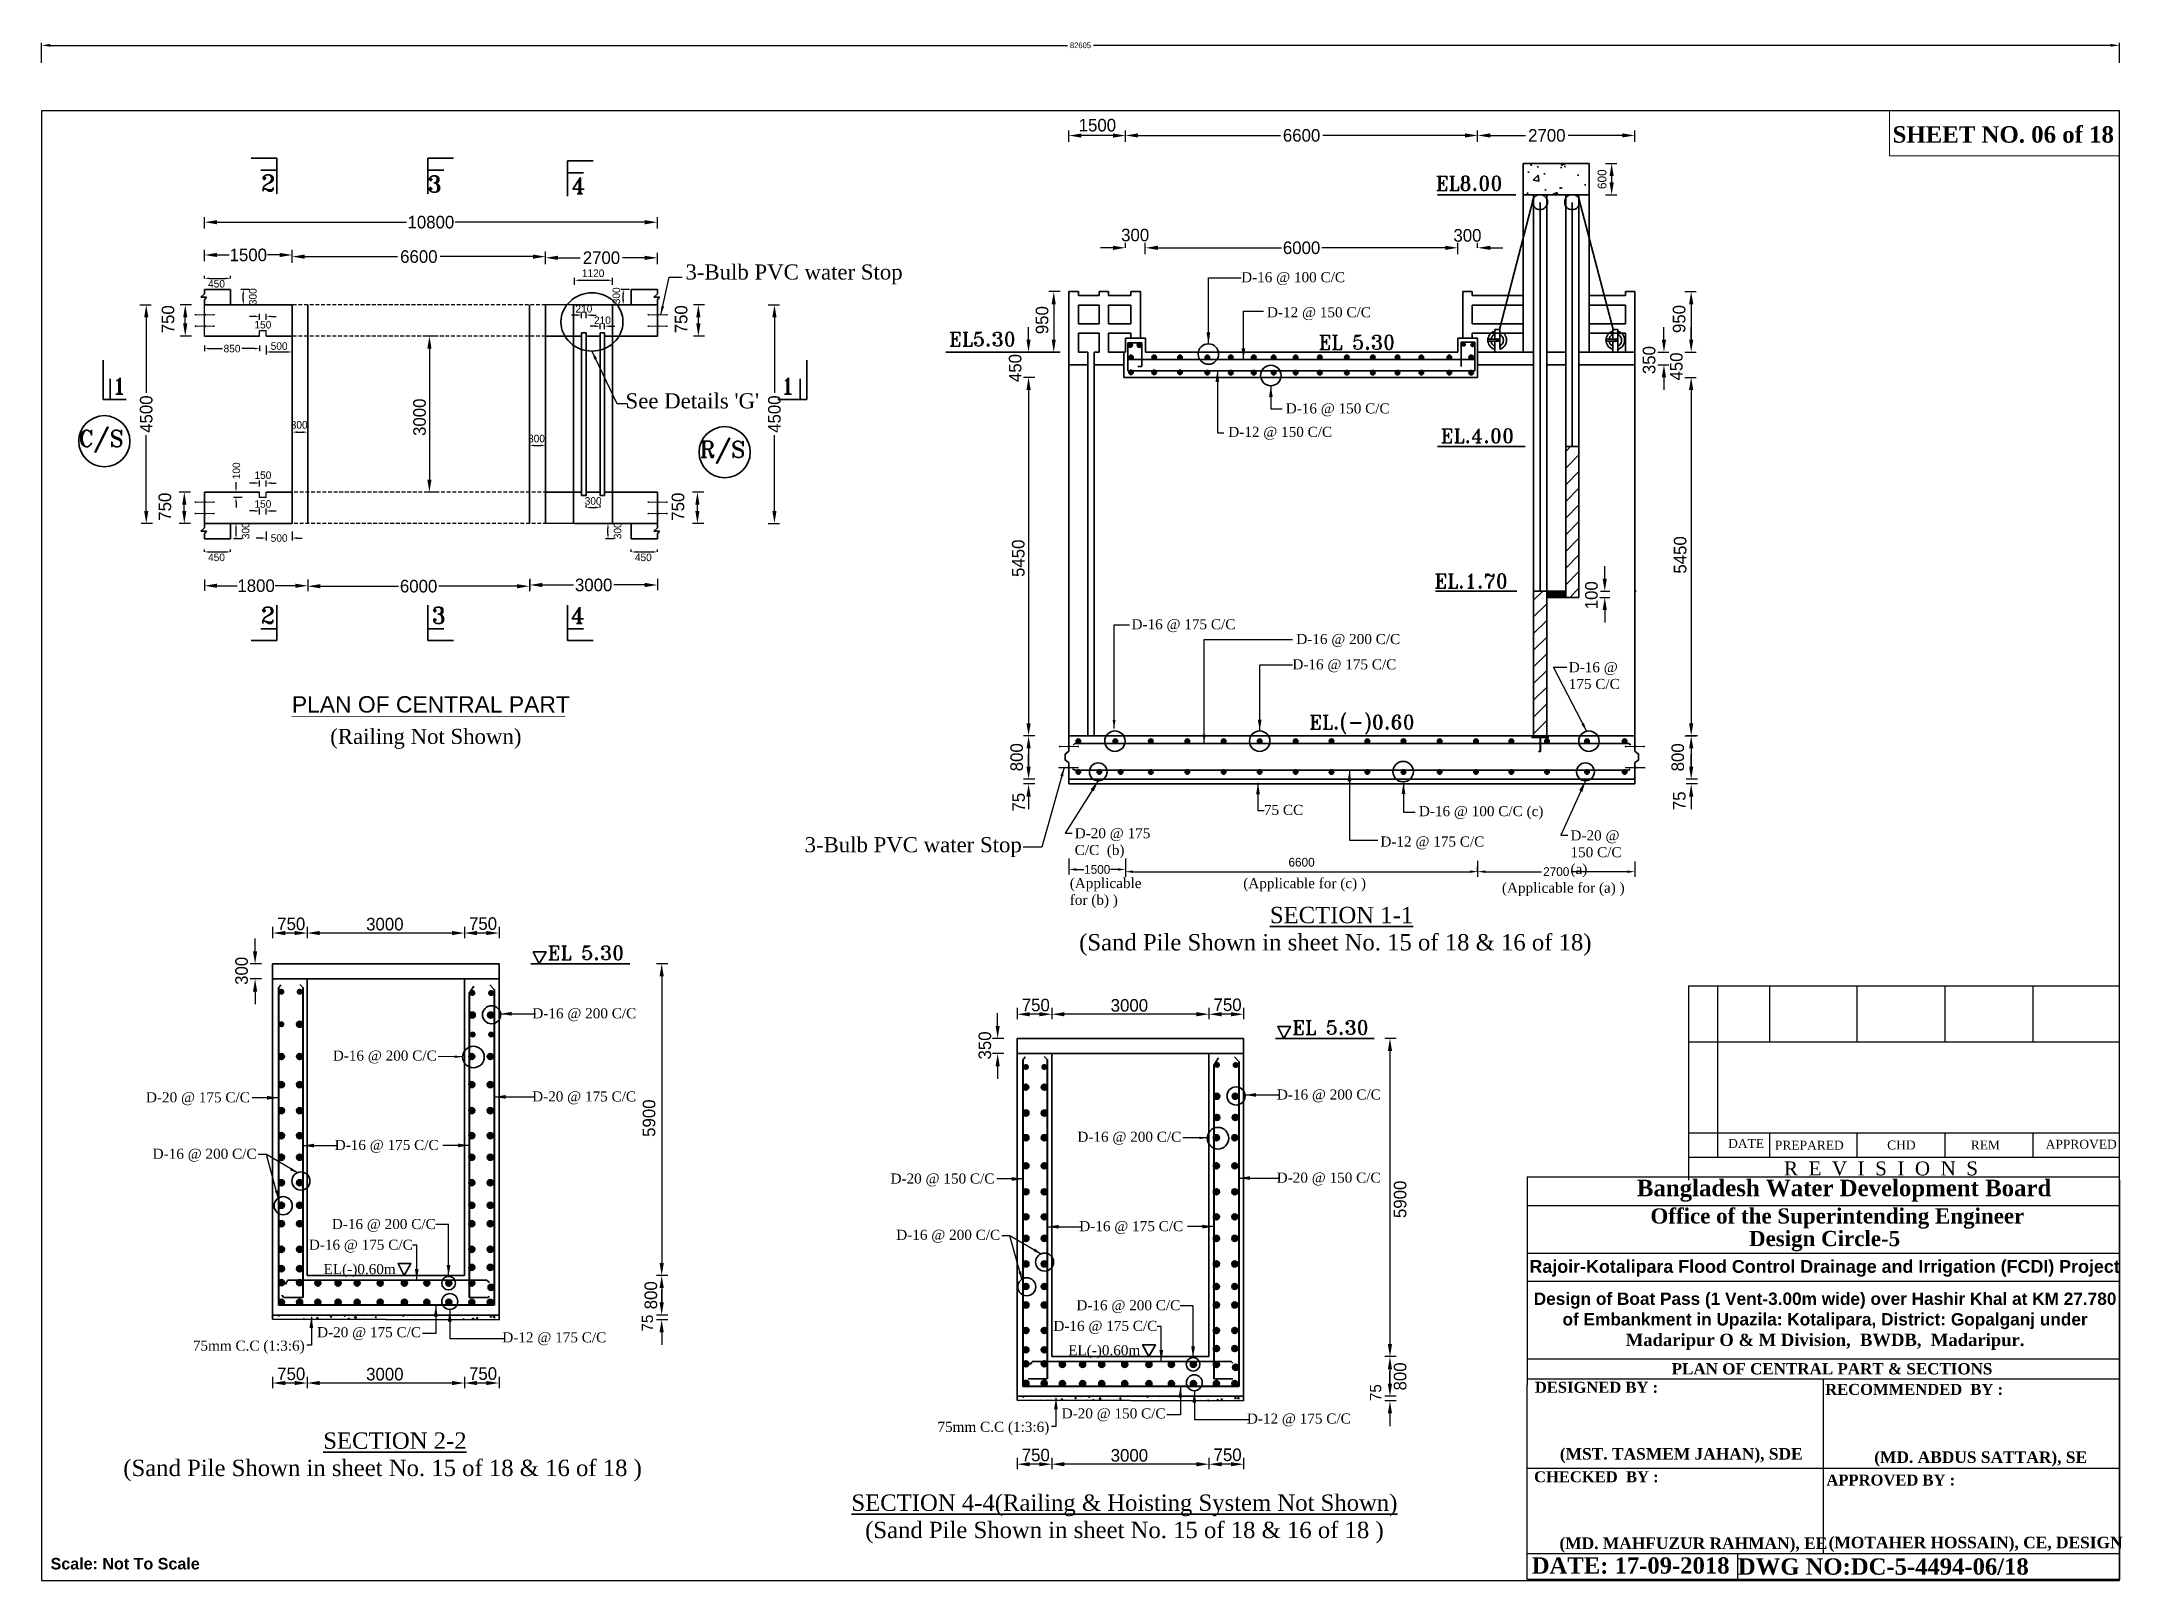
# Model space of a CAD drawing. Extents: x -1206532 to 786809, y -4288605 to 172932.
# Drawn here: x -581042 to -498317, y -4274386 to -4213223 of the extents above; entities that cross this region are included whole.
import ezdxf

# ---------------------------------------------------------------- set-up
doc = ezdxf.new("R2010")
doc.units = 0
doc.header["$LTSCALE"] = 300
doc.header["$MEASUREMENT"] = 0
doc.linetypes.add('DASHED', pattern=[0.75, 0.5, -0.25])
doc.layers.get('0').update_dxf_attribs({"linetype": 'CONTINUOUS'})
doc.layers.get('DEFPOINTS').update_dxf_attribs({"linetype": 'CONTINUOUS'})
for name, color, linetype, lineweight in [('Left Bank Profile', 7, 'CONTINUOUS', 25), ('Other line', 7, 'CONTINUOUS', 15), ('Text 20', 7, 'CONTINUOUS', 15)]:
    doc.layers.add(name, color=color, linetype=linetype, lineweight=lineweight)
doc.layers.add('LINE', color=7, linetype='CONTINUOUS')
doc.styles.add('Arial-200', font='ARIAL_0.TTF')
doc.styles.add('BIG', font='ROMANT.SHX')
doc.styles.add('SMALL', font='ROMANS.SHX')
doc.styles.add('TIMES', font='TIMES_0.TTF')
doc.dimstyles.new('3', dxfattribs={"dimtxt": 225, "dimasz": 350, "dimexe": 100, "dimexo": 25, "dimgap": 9, "dimtad": 0, "dimdec": 0, "dimzin": 0, "dimdsep": 46, "dimtxsty": 'Standard', "dimcen": 0, "dimclrd": 5, "dimclre": 6, "dimclrt": 1, "dimadec": 0, "dimazin": 0, "dimtfac": 1, "dimtdec": 0, "dimtofl": 0, "dimtmove": 2, "dimatfit": 3, "dimfxl": 1, "dimtolj": 1, "dimtzin": 0, "dimarcsym": 0})
doc.dimstyles.new('ISO-25', dxfattribs={"dimtxt": 2.5, "dimasz": 2.5, "dimexe": 1.25, "dimexo": 0.625, "dimtad": 1, "dimtxsty": 'Standard', "dimcen": 2.5, "dimadec": 0, "dimazin": 0, "dimtfac": 1, "dimtmove": 0, "dimatfit": 3, "dimfxl": 1, "dimarcsym": 0})
pattern_1 = [(45, (640988.75, -4710108.45), (-331.4563, 331.4563), [])]

msp = doc.modelspace()

# ---------------------------------------------------------------- texts
at = {"linetype": 'ByBlock', "lineweight": 30, "char_height": 400}
for s, insert, width, attachment_point in [('{\\fTimes New Roman|b0|i0|c0|p18;D-16 @ 100 C/C}', (-533353.567, -4222387.437), 4181.1469, 1), ('{\\fTimes New Roman|b0|i0|c0|p18;D-12 @ 150 C/C}', (-532324.68, -4223779.749), 4181.1469, 1), ('{\\fTimes New Roman|b0|i0|c0|p18;D-16 @ 150 C/C}', (-531579.466, -4227600.993), 4181.1469, 1), ('{\\fTimes New Roman|b0|i0|c0|p18;D-12 @ 150 C/C}', (-533866.289, -4228534.633), 4181.1469, 1), ('{\\fTimes New Roman|b0|i0|c0|p18;D-16 @ 175 C/C }', (-537712.256, -4236181.973), 5095.22914, 1), ('{\\fTimes New Roman|b0|i0|c0|p18;D-16 @ 200 C/C}', (-531160.256, -4236768.973), 4181.1469, 1), ('{\\fTimes New Roman|b0|i0|c0|p18;D-16 @ 175 C/C }', (-531315.209, -4237775.084), 5585.7976, 1), ('{\\fTimes New Roman|b0|i0|c0|p18;D-16 @ \\P175 C/C}', (-520328.256, -4237887.973), 5095.22914, 1), ('{\\fTimes New Roman|b0|i0|c0|p18;75 CC}', (-532446.356, -4243561.741), 4181.1469, 1), ('{\\fTimes New Roman|b0|i0|c0|p18;D-16 @ 100 C/C (c)}', (-526286.878, -4243610.006), 4909.54682, 1), ('{\\fTimes New Roman|b0|i0|c0|p18;D-20 @ 175 C/C  (b)}', (-539969.878, -4244487.648), 3158.11617, 1), ('{\\fTimes New Roman|b0|i0|c0|p18;D-20 @ 150 C/C (a)}', (-520259.878, -4244575.648), 2784.11617, 1), ('{\\fTimes New Roman|b0|i0|c0|p18;D-12 @ 175 C/C}', (-527815.921, -4244818.073), 6321.69174, 1), ('{\\fTimes New Roman|b0|i0|c0|p18;(Applicable for (b) )}', (-540165.878, -4246470.075), 3510.24146, 1), ('{\\fTimes New Roman|b0|i0|c0|p18;(Applicable for (c) )}', (-533269.603, -4246474.327), 6671.11617, 1), ('{\\fTimes New Roman|b0|i0|c0|p18;(Applicable for (a) )}', (-522985.878, -4246655.075), 6671.11617, 1), ('{\\fTimes New Roman|b0|i0|c0|p18;D-16 @ 200 C/C}', (-557401.495, -4251646.911), 4181.1469, 3), ('{\\fTimes New Roman|b0|i0|c0|p18;D-16 @ 200 C/C}', (-565334.382, -4253326.737), 4181.1469, 3), ('{\\fTimes New Roman|b0|i0|c0|p18;D-20 @ 175 C/C}', (-572762.11, -4254986.055), 4181.1469, 3), ('{\\fTimes New Roman|b0|i0|c0|p18;D-20 @ 175 C/C}', (-557409.423, -4254950.449), 4181.1469, 3), ('{\\fTimes New Roman|b0|i0|c0|p18;D-16 @ 200 C/C}', (-527800.238, -4254874.061), 4181.1469, 3), ('{\\fTimes New Roman|b0|i0|c0|p18;D-16 @ 175 C/C}', (-565258.071, -4256879.376), 4181.1469, 3), ('{\\fTimes New Roman|b0|i0|c0|p18;D-16 @ 200 C/C}', (-535733.125, -4256553.886), 4181.1469, 3), ('{\\fTimes New Roman|b0|i0|c0|p18;D-16 @ 200 C/C}', (-572496.326, -4257228.891), 4181.1469, 3), ('{\\fTimes New Roman|b0|i0|c0|p18;D-20 @ 150 C/C}', (-543160.853, -4258213.205), 4181.1469, 3), ('{\\fTimes New Roman|b0|i0|c0|p18;D-20 @ 150 C/C}', (-527808.165, -4258177.599), 4181.1469, 3), ('{\\fTimes New Roman|b0|i0|c0|p18;D-16 @ 200 C/C}', (-565373.365, -4260021.693), 4181.1469, 3), ('{\\fTimes New Roman|b0|i0|c0|p18;D-16 @ 175 C/C}', (-535656.814, -4260106.526), 4181.1469, 3), ('{\\fTimes New Roman|b0|i0|c0|p18;D-16 @ 175 C/C}', (-566287.295, -4260843.97), 4181.1469, 3), ('{\\fTimes New Roman|b0|i0|c0|p18;D-16 @ 200 C/C}', (-542933.069, -4260451.041), 4181.1469, 3), ('{\\fTimes New Roman|b0|i0|c0|p18;EL(-)0.60m}', (-566964.011, -4261812.031), 4181.1469, 3), ('{\\fTimes New Roman|b0|i0|c0|p18;D-16 @ 200 C/C}', (-535772.107, -4263248.842), 4181.1469, 3), ('{\\fTimes New Roman|b0|i0|c0|p18;D-20 @ 175 C/C}', (-565958.318, -4264321.27), 4181.1469, 3), ('{\\fTimes New Roman|b0|i0|c0|p18;D-16 @ 175 C/C}', (-536686.038, -4264071.119), 4181.1469, 3), ('{\\fTimes New Roman|b0|i0|c0|p18;75mm C.C (1:3:6)}', (-570581.589, -4264856.38), 4523.64507, 3), ('{\\fTimes New Roman|b0|i0|c0|p18;D-12 @ 175 C/C}', (-558594.894, -4264526.402), 4181.1469, 3), ('{\\fTimes New Roman|b0|i0|c0|p18;EL(-)0.60m}', (-537362.753, -4265039.181), 4181.1469, 3), ('{\\fTimes New Roman|b0|i0|c0|p18;D-20 @ 150 C/C}', (-536357.061, -4267548.42), 4181.1469, 3), ('{\\fTimes New Roman|b0|i0|c0|p18;D-12 @ 175 C/C}', (-528993.637, -4267753.551), 4181.1469, 3), ('{\\fTimes New Roman|b0|i0|c0|p18;75mm C.C (1:3:6)}', (-540980.332, -4268083.529), 4523.64507, 3)]:
    msp.add_mtext(s, dxfattribs=dict(at, insert=insert, width=width, attachment_point=attachment_point))
at = {"layer": 'LINE', "lineweight": 30}
for s, style, p in [('2', 'BIG', (-572313.104, -4219172.179)), ('3', 'BIG', (-565701.375, -4219210.63)), ('4', 'BIG', (-559977.771, -4219269.855)), ('1', 'BIG', (-578228.673, -4227237.813)), ('1', 'BIG', (-551653.013, -4227237.813)), ('C/S', 'BIG', (-579563.399, -4229323.417)), ('R/S', 'BIG', (-554881.568, -4229759.355)), ('2', 'BIG', (-572325.543, -4236354.192)), ('3', 'BIG', (-565538.953, -4236354.192)), ('4', 'BIG', (-560000.605, -4236354.192)), ('PLAN OF CENTRAL PART', 'Arial-200', (-571092.24, -4239891.189))]:
    msp.add_text(s, height=650, dxfattribs=dict(at, style=style)).set_placement(p)
at = {"layer": 'LINE', "insert": (-507453.983, -4216585.49), "char_height": 653.4, "width": 9250.92235, "attachment_point": 1, "style": 'SMALL'}
msp.add_mtext('{\\fTimes New Roman|b1|i0|c0|p18;SHEET NO. 06 of 18}', dxfattribs=at)
at = {"layer": 'LINE', "lineweight": 30, "char_height": 650, "attachment_point": 2, "style": 'Arial-200'}
for s, insert, width in [('{\\fTimes New Roman|b1|i0|c0|p18;   \\fTimes New Roman|b0|i0|c0|p18;\\LSECTION 1-1\\l    \\P (Sand Pile Shown in sheet No. 15 of 18 & 16 of 18)}', (-529730.623, -4247614.04), 21621.46286), ('{\\fTimes New Roman|b1|i0|c0|p18;     \\fTimes New Roman|b0|i0|c0|p18;\\LSECTION 2-2\\l    \\P (Sand Pile Shown in sheet No. 15 of 18 & 16 of 18 )}', (-567609.395, -4268506.73), 23417.44191), ('{\\fTimes New Roman|b1|i0|c0|p18;     \\fTimes New Roman|b0|i0|c0|p18;\\LSECTION 4-4(Railing & Hoisting System Not Shown)\\l     \\P     (Sand Pile Shown in sheet No. 15 of 18 & 16 of 18 )}', (-538607.255, -4270972.79), 23417.44191)]:
    msp.add_mtext(s, dxfattribs=dict(at, insert=insert, width=width))
at = {"layer": 'LINE', "lineweight": 25, "attachment_point": 1}
for s, insert, char_height in [('{\\fTimes New Roman|b0|i0|c0|p18;DATE }', (-513991.736, -4256840.997), 354.37762), ('{\\fTimes New Roman|b0|i0|c0|p18;PREPARED\\fTimes New Roman|b1|i0|c0|p18; }', (-512131.878, -4256910.633), 354.37762), ('{\\fTimes New Roman|b0|i0|c0|p18;CHD}', (-507667.871, -4256903.182), 354.37762), ('{\\fTimes New Roman|b0|i0|c0|p18; REM }', (-504479.905, -4256903.182), 354.37762), ('{\\fTimes New Roman|b0|i0|c0|p18;APPROVED}', (-501367.127, -4256872.721), 354.37762), ('{\\fTimes New Roman|b0|i0|c0|p18;R  E  V  I  S  I  O  N  S}', (-511771.248, -4257735.553), 553.71504), ('{\\fTimes New Roman|b1|i0|c0|p18;DESIGNED BY :}', (-521676.305, -4266493.189), 435.6), ('{\\fTimes New Roman|b1|i0|c0|p18;RECOMMENDED  BY :}', (-510133.769, -4266577.171), 435.6), ('{\\fTimes New Roman|b1|i0|c0|p18;\\C0;(MST. TASMEM JAHAN), SDE}', (-520681.269, -4269127.806), 457.38), ('{\\fTimes New Roman|b1|i0|c0|p18;\\C0;(MD. ABDUS SATTAR), SE}', (-508182.961, -4269259.92), 457.38), ('{\\fTimes New Roman|b1|i0|c0|p18;CHECKED  BY :}', (-521708.671, -4270051.66), 435.6), ('{\\fTimes New Roman|b1|i0|c0|p18;APPROVED BY :}', (-510083.905, -4270181.542), 435.6), ('{\\fTimes New Roman|b1|i0|c0|p18;\\C0;(MD. MAHFUZUR RAHMAN), EE}', (-520698.263, -4272681.523), 457.38), ('{\\fTimes New Roman|b1|i0|c0|p18;\\C0;(MOTAHER HOSSAIN), CE, DESIGN}', (-509996.49, -4272652.467), 457.38), ('{\\fArial|b1|i0|c0|p34;Scale: Not To Scale}', (-580685.495, -4273493.99), 457.38), ('{\\fTimes New Roman|b1|i0|c0|p18;DATE: 17-09-2018}', (-521799.44, -4273470.231), 648.46853), ('{\\fTimes New Roman|b1|i0|c0|p18; DWG NO:DC-5-4494-06/18}', (-513847.646, -4273511.156), 648.46853)]:
    msp.add_mtext(s, dxfattribs=dict(at, insert=insert, char_height=char_height))
at = {"layer": 'LINE', "lineweight": 25, "attachment_point": 8}
for s, insert, char_height, width in [('{\\fTimes New Roman|b1|i0|c0|p18;Bangladesh Water Development Board}', (-509381.092, -4259335.587), 653.4, 25398.24156), ('{\\fTimes New Roman|b1|i0|c0|p18;Office of the Superintending Engineer}', (-509648.834, -4260406.802), 604.47632, 24174.41195), ('{\\fTimes New Roman|b1|i0|c0|p18;Design Circle-5}', (-510157.547, -4261303.931), 604.47632, 24174.41195), ('{\\fArial|b1|i0|c0|p34;Rajoir-Kotalipara Flood Control Drainage and Irrigation (FCDI) Project}', (-510156.293, -4262317.986), 508.2, 23584.79215), ('\\pt0.005615;{\\fArial|b1|i0|c0|p34;Design of Boat Pass (1 Vent-3.00m wide) over Hashir Khal at KM 27.780 of Embankment in Upazila: Kotalipara, District: Gopalganj under \\P\\ptz;\\fTimes New Roman|b1|i0|c0|p18;Madaripur O & M Division,  BWDB,  Madaripur.}', (-510137.733, -4265229.814), 490, 23715.67789), ('{\\fTimes New Roman|b1|i0|c0|p18;PLAN OF CENTRAL PART & SECTIONS}', (-509861.017, -4266206.072), 447.4254, 21233.60467)]:
    msp.add_mtext(s, dxfattribs=dict(at, insert=insert, char_height=char_height, width=width))
at = {"layer": 'Other line', "color": 0, "lineweight": 30, "style": 'TIMES'}
for p in [(-555445.476, -4222679.77), (-550707.694, -4245443.994)]:
    msp.add_text('3-Bulb PVC water Stop', height=600, dxfattribs=at).set_placement(p)
at = {"layer": 'Other line', "color": 0, "lineweight": 30, "char_height": 600, "attachment_point": 1, "style": 'TIMES'}
for s, insert, width in [("See Details 'G'", (-557826.244, -4227200.826), 9100.44785), ('(Railing Not Shown)', (-569568.563, -4240539.326), 8659.14744)]:
    msp.add_mtext(s, dxfattribs=dict(at, insert=insert, width=width))
at = {"layer": 'Text 20', "lineweight": 30, "style": 'BIG'}
for s, p in [('EL8.00', (-525615.555, -4219138.02)), ('EL5.30', (-544965.27, -4225332.28)), ('EL 5.30', (-530271.588, -4225454.28)), ('EL.4.00', (-525417.243, -4229170.012)), ('EL.1.70', (-525668.073, -4234945.922)), ('EL.(-)0.60', (-530645.244, -4240556.759)), ('EL 5.30', (-560920.288, -4249724.78)), ('EL 5.30', (-531319.031, -4252691.08))]:
    msp.add_text(s, height=562.5, dxfattribs=at).set_placement(p)

# ---------------------------------------------------------------- blocks, each defined once
blk = doc.blocks.new('*D237')
at = {"layer": 'DEFPOINTS', "color": 0, "lineweight": 30}
for p in [(-498438, -4213371), (-581042, -4215973), (-498438, -4215973)]:
    blk.add_point(p, dxfattribs=at)
at = {"layer": 'Other line', "color": 0, "linetype": 'ByBlock', "lineweight": -2}
for p, q in [((-581042, -4214071), (-581042, -4213271)), ((-498438, -4214071), (-498438, -4213271))]:
    blk.add_line(p, q, dxfattribs=at)
at = {"layer": 'Other line', "linetype": 'ByBlock', "lineweight": -2}
for p, q in [((-580692, -4213371), (-540255, -4213371)), ((-498788, -4213371), (-539225, -4213371))]:
    blk.add_line(p, q, dxfattribs=at)
at = {"layer": 'Other line', "lineweight": 30}
for points in [[(-580692, -4213312), (-580692, -4213429), (-581042, -4213371)], [(-498788, -4213312), (-498788, -4213429), (-498438, -4213371)]]:
    blk.add_solid(points, dxfattribs=at)
at = {"layer": 'Other line', "color": 0, "lineweight": 30, "insert": (-539740, -4213371), "char_height": 225, "attachment_point": 5}
blk.add_mtext('\\A1;82605', dxfattribs=at)
blk = doc.blocks.new('*D238')
at = {"layer": 'DEFPOINTS', "color": 0, "lineweight": 30}
for p in [(-523950, -4216952), (-537950, -4217803), (-523950, -4217862)]:
    blk.add_point(p, dxfattribs=at)
at = {"layer": 'LINE', "color": 7, "lineweight": -2}
for p, q in [((-537950, -4217202), (-537950, -4216752)), ((-537450, -4216952), (-531792, -4216952)), ((-524450, -4216952), (-530108, -4216952)), ((-523950, -4217202), (-523950, -4216752))]:
    blk.add_line(p, q, dxfattribs=at)
at = {"layer": 'LINE', "color": 7, "lineweight": 30}
for points in [[(-537450, -4216869), (-537450, -4217035), (-537950, -4216952)], [(-524450, -4216869), (-524450, -4217035), (-523950, -4216952)]]:
    blk.add_solid(points, dxfattribs=at)
at = {"layer": 'LINE', "color": 7, "lineweight": 30, "insert": (-530950, -4216952), "char_height": 500, "attachment_point": 5}
blk.add_mtext('\\A1;6600', dxfattribs=at)
blk = doc.blocks.new('*D239')
at = {"layer": 'DEFPOINTS', "color": 0, "lineweight": 30}
for p in [(-541252, -4226567), (-541804, -4240817), (-541054, -4240817)]:
    blk.add_point(p, dxfattribs=at)
at = {"layer": 'LINE', "color": 7, "lineweight": -2}
for p, q in [((-541554, -4226567), (-542004, -4226567)), ((-541804, -4227067), (-541804, -4240317)), ((-541554, -4240817), (-542004, -4240817))]:
    blk.add_line(p, q, dxfattribs=at)
at = {"layer": 'LINE', "color": 7, "lineweight": 30}
for points in [[(-541887, -4227067), (-541720, -4227067), (-541804, -4226567)], [(-541887, -4240317), (-541720, -4240317), (-541804, -4240817)]]:
    blk.add_solid(points, dxfattribs=at)
at = {"layer": 'LINE', "color": 7, "lineweight": 30, "insert": (-542212, -4233759), "char_height": 500, "attachment_point": 5, "rotation": 90}
blk.add_mtext('\\A1;5450', dxfattribs=at)
blk = doc.blocks.new('*D240')
at = {"layer": 'DEFPOINTS', "color": 0, "lineweight": 30}
for p in [(-540200, -4216957), (-540200, -4217773), (-537950, -4217803)]:
    blk.add_point(p, dxfattribs=at)
at = {"layer": 'LINE', "color": 7, "lineweight": -2}
for p, q in [((-540200, -4217207), (-540200, -4216757)), ((-538450, -4216957), (-539700, -4216957)), ((-537950, -4217207), (-537950, -4216757))]:
    blk.add_line(p, q, dxfattribs=at)
at = {"layer": 'LINE', "color": 7, "lineweight": 30}
for points in [[(-539700, -4216874), (-539700, -4217040), (-540200, -4216957)], [(-538450, -4216874), (-538450, -4217040), (-537950, -4216957)]]:
    blk.add_solid(points, dxfattribs=at)
at = {"layer": 'LINE', "color": 7, "lineweight": 30, "insert": (-539069, -4216546), "char_height": 500, "attachment_point": 5}
blk.add_mtext('\\A1;1500', dxfattribs=at)
blk = doc.blocks.new('*D241')
at = {"layer": 'DEFPOINTS', "color": 0, "lineweight": 30}
for p in [(-517700, -4216952), (-523950, -4217862), (-517700, -4218140)]:
    blk.add_point(p, dxfattribs=at)
at = {"layer": 'LINE', "color": 7, "lineweight": -2}
for p, q in [((-523950, -4217202), (-523950, -4216752)), ((-523450, -4216952), (-522042, -4216952)), ((-518200, -4216952), (-520358, -4216952)), ((-517700, -4217202), (-517700, -4216752))]:
    blk.add_line(p, q, dxfattribs=at)
at = {"layer": 'LINE', "color": 7, "lineweight": 30}
for points in [[(-523450, -4216869), (-523450, -4217035), (-523950, -4216952)], [(-518200, -4216869), (-518200, -4217035), (-517700, -4216952)]]:
    blk.add_solid(points, dxfattribs=at)
at = {"layer": 'LINE', "color": 7, "lineweight": 30, "insert": (-521200, -4216952), "char_height": 500, "attachment_point": 5}
blk.add_mtext('\\A1;2700', dxfattribs=at)
blk = doc.blocks.new('*D242')
at = {"layer": 'DEFPOINTS', "color": 0, "lineweight": 30}
for p in [(-541308, -4225567), (-541805, -4226567), (-541253, -4226567)]:
    blk.add_point(p, dxfattribs=at)
at = {"layer": 'LINE', "color": 7, "lineweight": -2}
for p, q in [((-541805, -4225067), (-541805, -4224567)), ((-541555, -4225567), (-542005, -4225567)), ((-541555, -4226567), (-542005, -4226567)), ((-541805, -4227067), (-541805, -4227567))]:
    blk.add_line(p, q, dxfattribs=at)
at = {"layer": 'LINE', "color": 7, "lineweight": 30}
for points in [[(-541888, -4225067), (-541722, -4225067), (-541805, -4225567)], [(-541888, -4227067), (-541722, -4227067), (-541805, -4226567)]]:
    blk.add_solid(points, dxfattribs=at)
at = {"layer": 'LINE', "color": 7, "lineweight": 30, "insert": (-542335, -4226198), "char_height": 500, "attachment_point": 5, "rotation": 90}
blk.add_mtext('\\A1;450', dxfattribs=at)
blk = doc.blocks.new('*D243')
at = {"layer": 'DEFPOINTS', "color": 0, "lineweight": 30}
for p in [(-519093, -4235317), (-519076, -4235067), (-518896, -4235317)]:
    blk.add_point(p, dxfattribs=at)
at = {"layer": 'LINE', "color": 7, "lineweight": -2}
for p, q in [((-518896, -4234567), (-518896, -4234067)), ((-519088, -4235317), (-518696, -4235317)), ((-519071, -4235067), (-518696, -4235067)), ((-518896, -4235817), (-518896, -4236317))]:
    blk.add_line(p, q, dxfattribs=at)
at = {"layer": 'LINE', "color": 7, "lineweight": 30}
for points in [[(-518980, -4234567), (-518813, -4234567), (-518896, -4235067)], [(-518980, -4235817), (-518813, -4235817), (-518896, -4235317)]]:
    blk.add_solid(points, dxfattribs=at)
at = {"layer": 'LINE', "color": 7, "lineweight": 30, "insert": (-519425, -4235230), "char_height": 500, "attachment_point": 5, "rotation": 90}
blk.add_mtext('\\A1;100', dxfattribs=at)
blk = doc.blocks.new('*D244')
at = {"layer": 'DEFPOINTS', "color": 0, "lineweight": 30}
for p in [(-518927, -4218067), (-518937, -4219317), (-518623, -4219317)]:
    blk.add_point(p, dxfattribs=at)
at = {"layer": 'LINE', "color": 7, "lineweight": -2}
for p, q in [((-518873, -4218067), (-518423, -4218067)), ((-518623, -4218567), (-518623, -4218817)), ((-518873, -4219317), (-518423, -4219317))]:
    blk.add_line(p, q, dxfattribs=at)
at = {"layer": 'LINE', "color": 7, "lineweight": 30}
for points in [[(-518706, -4218567), (-518539, -4218567), (-518623, -4218067)], [(-518706, -4218817), (-518539, -4218817), (-518623, -4219317)]]:
    blk.add_solid(points, dxfattribs=at)
at = {"layer": 'LINE', "color": 7, "lineweight": 30, "insert": (-519003, -4218692), "char_height": 350, "attachment_point": 5, "rotation": 90}
blk.add_mtext('\\A1;600', dxfattribs=at)
blk = doc.blocks.new('*D245')
at = {"layer": 'DEFPOINTS', "color": 0, "lineweight": 30}
for p in [(-541307, -4240817), (-541804, -4242543), (-541189, -4242543)]:
    blk.add_point(p, dxfattribs=at)
at = {"layer": 'LINE', "color": 7, "lineweight": -2}
for p, q in [((-541554, -4240817), (-542004, -4240817)), ((-541804, -4241317), (-541804, -4242043)), ((-541554, -4242543), (-542004, -4242543))]:
    blk.add_line(p, q, dxfattribs=at)
at = {"layer": 'LINE', "color": 7, "lineweight": 30}
for points in [[(-541887, -4241317), (-541720, -4241317), (-541804, -4240817)], [(-541887, -4242043), (-541720, -4242043), (-541804, -4242543)]]:
    blk.add_solid(points, dxfattribs=at)
at = {"layer": 'LINE', "color": 7, "lineweight": 30, "insert": (-542276, -4241668), "char_height": 500, "attachment_point": 5, "rotation": 90}
blk.add_mtext('\\A1;800', dxfattribs=at)
blk = doc.blocks.new('*D246')
at = {"layer": 'DEFPOINTS', "color": 0, "lineweight": 30}
for p in [(-541804, -4242730), (-541307, -4242543), (-541303, -4242730)]:
    blk.add_point(p, dxfattribs=at)
at = {"layer": 'LINE', "color": 7, "lineweight": -2}
for p, q in [((-541804, -4242043), (-541804, -4241543)), ((-541554, -4242543), (-542004, -4242543)), ((-541554, -4242730), (-542004, -4242730)), ((-541804, -4243230), (-541804, -4243730))]:
    blk.add_line(p, q, dxfattribs=at)
at = {"layer": 'LINE', "color": 7, "lineweight": 30}
for points in [[(-541887, -4242043), (-541720, -4242043), (-541804, -4242543)], [(-541887, -4243230), (-541720, -4243230), (-541804, -4242730)]]:
    blk.add_solid(points, dxfattribs=at)
at = {"layer": 'LINE', "color": 7, "lineweight": 30, "insert": (-542199, -4243456), "char_height": 500, "attachment_point": 5, "rotation": 90}
blk.add_mtext('\\A1;75', dxfattribs=at)
blk = doc.blocks.new('*D247')
at = {"layer": 'DEFPOINTS', "color": 0, "lineweight": 30}
for p in [(-539825, -4223160), (-540804, -4225567), (-540252, -4225567)]:
    blk.add_point(p, dxfattribs=at)
at = {"layer": 'LINE', "color": 7, "lineweight": -2}
for p, q in [((-540554, -4223160), (-541004, -4223160)), ((-540804, -4223660), (-540804, -4225067)), ((-540554, -4225567), (-541004, -4225567))]:
    blk.add_line(p, q, dxfattribs=at)
at = {"layer": 'LINE', "color": 7, "lineweight": 30}
for points in [[(-540887, -4223660), (-540721, -4223660), (-540804, -4223160)], [(-540887, -4225067), (-540721, -4225067), (-540804, -4225567)]]:
    blk.add_solid(points, dxfattribs=at)
at = {"layer": 'LINE', "color": 7, "lineweight": 30, "insert": (-541265, -4224294), "char_height": 500, "attachment_point": 5, "rotation": 90}
blk.add_mtext('\\A1;950', dxfattribs=at)
blk = doc.blocks.new('*D248')
at = {"layer": 'DEFPOINTS', "color": 0, "lineweight": 30}
for p in [(-515942, -4226567), (-515891, -4240817), (-515461, -4240817)]:
    blk.add_point(p, dxfattribs=at)
at = {"layer": 'LINE', "color": 7, "lineweight": -2}
for p, q in [((-515711, -4226567), (-515261, -4226567)), ((-515461, -4227067), (-515461, -4240317)), ((-515711, -4240817), (-515261, -4240817))]:
    blk.add_line(p, q, dxfattribs=at)
at = {"layer": 'LINE', "color": 7, "lineweight": 30}
for points in [[(-515544, -4227067), (-515377, -4227067), (-515461, -4226567)], [(-515544, -4240317), (-515377, -4240317), (-515461, -4240817)]]:
    blk.add_solid(points, dxfattribs=at)
at = {"layer": 'LINE', "color": 7, "lineweight": 30, "insert": (-515897, -4233627), "char_height": 500, "attachment_point": 5, "rotation": 90}
blk.add_mtext('\\A1;5450', dxfattribs=at)
blk = doc.blocks.new('*D249')
at = {"layer": 'DEFPOINTS', "color": 0, "lineweight": 30}
for p in [(-516006, -4225567), (-515942, -4226567), (-515461, -4226567)]:
    blk.add_point(p, dxfattribs=at)
at = {"layer": 'LINE', "color": 7, "lineweight": -2}
for p, q in [((-515461, -4225067), (-515461, -4224567)), ((-515711, -4225567), (-515261, -4225567)), ((-515711, -4226567), (-515261, -4226567)), ((-515461, -4227067), (-515461, -4227567))]:
    blk.add_line(p, q, dxfattribs=at)
at = {"layer": 'LINE', "color": 7, "lineweight": 30}
for points in [[(-515544, -4225067), (-515377, -4225067), (-515461, -4225567)], [(-515544, -4227067), (-515377, -4227067), (-515461, -4226567)]]:
    blk.add_solid(points, dxfattribs=at)
at = {"layer": 'LINE', "color": 7, "lineweight": 30, "insert": (-516048, -4226137), "char_height": 500, "attachment_point": 5, "rotation": 90}
blk.add_mtext('\\A1;450', dxfattribs=at)
blk = doc.blocks.new('*D250')
at = {"layer": 'DEFPOINTS', "color": 0, "lineweight": 30}
for p in [(-514964, -4240817), (-515461, -4242543), (-514846, -4242543)]:
    blk.add_point(p, dxfattribs=at)
at = {"layer": 'LINE', "color": 7, "lineweight": -2}
for p, q in [((-515211, -4240817), (-515661, -4240817)), ((-515461, -4241317), (-515461, -4242043)), ((-515211, -4242543), (-515661, -4242543))]:
    blk.add_line(p, q, dxfattribs=at)
at = {"layer": 'LINE', "color": 7, "lineweight": 30}
for points in [[(-515544, -4241317), (-515377, -4241317), (-515461, -4240817)], [(-515544, -4242043), (-515377, -4242043), (-515461, -4242543)]]:
    blk.add_solid(points, dxfattribs=at)
at = {"layer": 'LINE', "color": 7, "lineweight": 30, "insert": (-515993, -4241672), "char_height": 500, "attachment_point": 5, "rotation": 90}
blk.add_mtext('\\A1;800', dxfattribs=at)
blk = doc.blocks.new('*D251')
at = {"layer": 'DEFPOINTS', "color": 0, "lineweight": 30}
for p in [(-515461, -4242730), (-514964, -4242543), (-514960, -4242730)]:
    blk.add_point(p, dxfattribs=at)
at = {"layer": 'LINE', "color": 7, "lineweight": -2}
for p, q in [((-515461, -4242043), (-515461, -4241543)), ((-515211, -4242543), (-515661, -4242543)), ((-515211, -4242730), (-515661, -4242730)), ((-515461, -4243230), (-515461, -4243730))]:
    blk.add_line(p, q, dxfattribs=at)
at = {"layer": 'LINE', "color": 7, "lineweight": 30}
for points in [[(-515544, -4242043), (-515377, -4242043), (-515461, -4242543)], [(-515544, -4243230), (-515377, -4243230), (-515461, -4242730)]]:
    blk.add_solid(points, dxfattribs=at)
at = {"layer": 'LINE', "color": 7, "lineweight": 30, "insert": (-515932, -4243399), "char_height": 500, "attachment_point": 5, "rotation": 90}
blk.add_mtext('\\A1;75', dxfattribs=at)
blk = doc.blocks.new('*D252')
at = {"layer": 'DEFPOINTS', "color": 0, "lineweight": 30}
for p in [(-516646, -4223160), (-516006, -4225567), (-515461, -4225567)]:
    blk.add_point(p, dxfattribs=at)
at = {"layer": 'LINE', "color": 7, "lineweight": -2}
for p, q in [((-515711, -4223160), (-515261, -4223160)), ((-515461, -4223660), (-515461, -4225067)), ((-515711, -4225567), (-515261, -4225567))]:
    blk.add_line(p, q, dxfattribs=at)
at = {"layer": 'LINE', "color": 7, "lineweight": 30}
for points in [[(-515544, -4223660), (-515377, -4223660), (-515461, -4223160)], [(-515544, -4225067), (-515377, -4225067), (-515461, -4225567)]]:
    blk.add_solid(points, dxfattribs=at)
at = {"layer": 'LINE', "color": 7, "lineweight": 30, "insert": (-515937, -4224249), "char_height": 500, "attachment_point": 5, "rotation": 90}
blk.add_mtext('\\A1;950', dxfattribs=at)
blk = doc.blocks.new('*D253')
at = {"layer": 'DEFPOINTS', "color": 0, "lineweight": 30}
for p in [(-540200, -4245690), (-537950, -4245690), (-537950, -4246129)]:
    blk.add_point(p, dxfattribs=at)
at = {"layer": 'LINE', "color": 7, "lineweight": -2}
for p, q in [((-540200, -4245695), (-540200, -4246329)), ((-539900, -4246129), (-539609, -4246129)), ((-538250, -4246129), (-538541, -4246129)), ((-537950, -4245695), (-537950, -4246329))]:
    blk.add_line(p, q, dxfattribs=at)
at = {"layer": 'LINE', "color": 7, "lineweight": 30}
for points in [[(-539900, -4246079), (-539900, -4246179), (-540200, -4246129)], [(-538250, -4246079), (-538250, -4246179), (-537950, -4246129)]]:
    blk.add_solid(points, dxfattribs=at)
at = {"layer": 'LINE', "color": 7, "lineweight": 30, "insert": (-539075, -4246129), "char_height": 350, "attachment_point": 5}
blk.add_mtext('\\A1;1500', dxfattribs=at)
blk = doc.blocks.new('*D254')
at = {"layer": 'DEFPOINTS', "color": 0, "lineweight": 30}
for p in [(-523950, -4245778), (-517700, -4245803), (-517700, -4246217)]:
    blk.add_point(p, dxfattribs=at)
at = {"layer": 'LINE', "color": 7, "lineweight": -2}
for p, q in [((-523950, -4245783), (-523950, -4246417)), ((-523650, -4246217), (-521417, -4246217)), ((-518000, -4246217), (-520233, -4246217)), ((-517700, -4245808), (-517700, -4246417))]:
    blk.add_line(p, q, dxfattribs=at)
at = {"layer": 'LINE', "color": 7, "lineweight": 30}
for points in [[(-523650, -4246167), (-523650, -4246267), (-523950, -4246217)], [(-518000, -4246167), (-518000, -4246267), (-517700, -4246217)]]:
    blk.add_solid(points, dxfattribs=at)
at = {"layer": 'LINE', "color": 7, "lineweight": 30, "insert": (-520825, -4246217), "char_height": 350, "attachment_point": 5}
blk.add_mtext('\\A1;2700', dxfattribs=at)
blk = doc.blocks.new('*D255')
at = {"layer": 'DEFPOINTS', "color": 0, "lineweight": 30}
for p in [(-537950, -4246129), (-523950, -4246217), (-523950, -4246217)]:
    blk.add_point(p, dxfattribs=at)
at = {"layer": 'LINE', "color": 7, "lineweight": -2}
for p, q in [((-537950, -4246134), (-537950, -4246417)), ((-537650, -4246217), (-524250, -4246217)), ((-523950, -4246212), (-523950, -4246017))]:
    blk.add_line(p, q, dxfattribs=at)
at = {"layer": 'LINE', "color": 7, "lineweight": 30}
for points in [[(-537650, -4246167), (-537650, -4246267), (-537950, -4246217)], [(-524250, -4246167), (-524250, -4246267), (-523950, -4246217)]]:
    blk.add_solid(points, dxfattribs=at)
at = {"layer": 'LINE', "color": 7, "lineweight": 30, "insert": (-530950, -4245843), "char_height": 350, "attachment_point": 5}
blk.add_mtext('\\A1;6600', dxfattribs=at)
blk = doc.blocks.new('*D256')
at = {"layer": 'DEFPOINTS', "color": 0, "lineweight": 30}
for p in [(-524738, -4221419), (-537162, -4222253), (-524738, -4222330)]:
    blk.add_point(p, dxfattribs=at)
at = {"layer": 'LINE', "color": 7, "lineweight": -2}
for p, q in [((-537162, -4221669), (-537162, -4221219)), ((-536662, -4221419), (-531751, -4221419)), ((-525238, -4221419), (-530149, -4221419)), ((-524738, -4221669), (-524738, -4221219))]:
    blk.add_line(p, q, dxfattribs=at)
at = {"layer": 'LINE', "color": 7, "lineweight": 30}
for points in [[(-536662, -4221336), (-536662, -4221503), (-537162, -4221419)], [(-525238, -4221336), (-525238, -4221503), (-524738, -4221419)]]:
    blk.add_solid(points, dxfattribs=at)
at = {"layer": 'LINE', "color": 7, "lineweight": 30, "insert": (-530950, -4221419), "char_height": 500, "attachment_point": 5}
blk.add_mtext('\\A1;6000', dxfattribs=at)
blk = doc.blocks.new('*D560')
at = {"layer": 'DEFPOINTS', "color": 0, "lineweight": 30}
for p in [(-564865, -4224926), (-565624, -4231133), (-564865, -4231133)]:
    blk.add_point(p, dxfattribs=at)
at = {"layer": 'LINE', "color": 7, "lineweight": -2}
for p, q in [((-565374, -4224926), (-565824, -4224926)), ((-565624, -4225426), (-565624, -4230633)), ((-565374, -4231133), (-565824, -4231133))]:
    blk.add_line(p, q, dxfattribs=at)
at = {"layer": 'LINE', "color": 7, "lineweight": 30}
for points in [[(-565707, -4225426), (-565541, -4225426), (-565624, -4224926)], [(-565707, -4230633), (-565541, -4230633), (-565624, -4231133)]]:
    blk.add_solid(points, dxfattribs=at)
at = {"layer": 'LINE', "color": 7, "lineweight": 30, "insert": (-566015, -4228154), "char_height": 500, "attachment_point": 5, "rotation": 90}
blk.add_mtext('\\A1;3000', dxfattribs=at)
blk = doc.blocks.new('*D561')
at = {"layer": 'DEFPOINTS', "color": 0, "lineweight": 30}
for p in [(-554970, -4231133), (-554401, -4231133), (-554401, -4232374)]:
    blk.add_point(p, dxfattribs=at)
at = {"layer": 'LINE', "color": 7, "lineweight": -2}
for p, q in [((-554720, -4231133), (-555170, -4231133)), ((-554970, -4231874), (-554970, -4231633)), ((-554720, -4232374), (-555170, -4232374))]:
    blk.add_line(p, q, dxfattribs=at)
at = {"layer": 'LINE', "color": 7, "lineweight": 30}
for points in [[(-555053, -4231633), (-554886, -4231633), (-554970, -4231133)], [(-555053, -4231874), (-554886, -4231874), (-554970, -4232374)]]:
    blk.add_solid(points, dxfattribs=at)
at = {"layer": 'LINE', "color": 7, "lineweight": 30, "insert": (-555741, -4231709), "char_height": 500, "attachment_point": 5, "rotation": 90}
blk.add_mtext('\\A1;750', dxfattribs=at)
blk = doc.blocks.new('*D562')
at = {"layer": 'DEFPOINTS', "color": 0, "lineweight": 30}
for p in [(-554932, -4223685), (-554363, -4223685), (-554363, -4224926)]:
    blk.add_point(p, dxfattribs=at)
at = {"layer": 'LINE', "color": 7, "lineweight": -2}
for p, q in [((-554682, -4223685), (-555132, -4223685)), ((-554932, -4224426), (-554932, -4224185)), ((-554682, -4224926), (-555132, -4224926))]:
    blk.add_line(p, q, dxfattribs=at)
at = {"layer": 'LINE', "color": 7, "lineweight": 30}
for points in [[(-555015, -4224185), (-554849, -4224185), (-554932, -4223685)], [(-555015, -4224426), (-554849, -4224426), (-554932, -4224926)]]:
    blk.add_solid(points, dxfattribs=at)
at = {"layer": 'LINE', "color": 7, "lineweight": 30, "insert": (-555615, -4224260), "char_height": 500, "attachment_point": 5, "rotation": 90}
blk.add_mtext('\\A1;750', dxfattribs=at)
blk = doc.blocks.new('*D563')
at = {"layer": 'DEFPOINTS', "color": 0, "lineweight": 30}
for p in [(-570461, -4234170), (-561647, -4234151), (-561647, -4234870)]:
    blk.add_point(p, dxfattribs=at)
at = {"layer": 'LINE', "color": 7, "lineweight": -2}
for p, q in [((-570461, -4234620), (-570461, -4235070)), ((-561647, -4234620), (-561647, -4235070)), ((-569961, -4234870), (-566855, -4234870)), ((-562147, -4234870), (-565253, -4234870))]:
    blk.add_line(p, q, dxfattribs=at)
at = {"layer": 'LINE', "color": 7, "lineweight": 30}
for points in [[(-569961, -4234787), (-569961, -4234954), (-570461, -4234870)], [(-562147, -4234787), (-562147, -4234954), (-561647, -4234870)]]:
    blk.add_solid(points, dxfattribs=at)
at = {"layer": 'LINE', "color": 7, "lineweight": 30, "insert": (-566054, -4234870), "char_height": 500, "attachment_point": 5}
blk.add_mtext('\\A1;6000', dxfattribs=at)
blk = doc.blocks.new('*D564')
at = {"layer": 'DEFPOINTS', "color": 0, "lineweight": 30}
for p in [(-561629, -4234151), (-556562, -4234151), (-556562, -4234821)]:
    blk.add_point(p, dxfattribs=at)
at = {"layer": 'LINE', "color": 7, "lineweight": -2}
for p, q in [((-561629, -4234571), (-561629, -4235021)), ((-556562, -4234571), (-556562, -4235021)), ((-561129, -4234821), (-559896, -4234821)), ((-557062, -4234821), (-558295, -4234821))]:
    blk.add_line(p, q, dxfattribs=at)
at = {"layer": 'LINE', "color": 7, "lineweight": 30}
for points in [[(-561129, -4234737), (-561129, -4234904), (-561629, -4234821)], [(-557062, -4234737), (-557062, -4234904), (-556562, -4234821)]]:
    blk.add_solid(points, dxfattribs=at)
at = {"layer": 'LINE', "color": 7, "lineweight": 30, "insert": (-559095, -4234821), "char_height": 500, "attachment_point": 5}
blk.add_mtext('\\A1;3000', dxfattribs=at)
blk = doc.blocks.new('*D565')
at = {"layer": 'DEFPOINTS', "color": 0, "lineweight": 30}
for p in [(-574569, -4234170), (-570461, -4234170), (-570461, -4234852)]:
    blk.add_point(p, dxfattribs=at)
at = {"layer": 'LINE', "color": 7, "lineweight": -2}
for p, q in [((-574569, -4234602), (-574569, -4235052)), ((-570461, -4234602), (-570461, -4235052)), ((-574069, -4234852), (-573274, -4234852)), ((-570961, -4234852), (-571756, -4234852))]:
    blk.add_line(p, q, dxfattribs=at)
at = {"layer": 'LINE', "color": 7, "lineweight": 30}
for points in [[(-574069, -4234768), (-574069, -4234935), (-574569, -4234852)], [(-570961, -4234768), (-570961, -4234935), (-570461, -4234852)]]:
    blk.add_solid(points, dxfattribs=at)
at = {"layer": 'LINE', "color": 7, "lineweight": 30, "insert": (-572515, -4234852), "char_height": 500, "attachment_point": 5}
blk.add_mtext('\\A1;1800', dxfattribs=at)
blk = doc.blocks.new('*D566')
at = {"layer": 'DEFPOINTS', "color": 0, "lineweight": 30}
for p in [(-556562, -4220401), (-574569, -4221183), (-556562, -4221183)]:
    blk.add_point(p, dxfattribs=at)
at = {"layer": 'LINE', "color": 7, "lineweight": -2}
for p, q in [((-574569, -4220651), (-574569, -4220201)), ((-574069, -4220401), (-566533, -4220401)), ((-557062, -4220401), (-564599, -4220401)), ((-556562, -4220651), (-556562, -4220201))]:
    blk.add_line(p, q, dxfattribs=at)
at = {"layer": 'LINE', "color": 7, "lineweight": 30}
for points in [[(-574069, -4220318), (-574069, -4220484), (-574569, -4220401)], [(-557062, -4220318), (-557062, -4220484), (-556562, -4220401)]]:
    blk.add_solid(points, dxfattribs=at)
at = {"layer": 'LINE', "color": 7, "lineweight": 30, "insert": (-565566, -4220401), "char_height": 500, "attachment_point": 5}
blk.add_mtext('\\A1;10800', dxfattribs=at)
blk = doc.blocks.new('*D567')
at = {"layer": 'DEFPOINTS', "color": 0, "lineweight": 30}
for p in [(-559395, -4231743), (-558835, -4231743), (-558835, -4231743)]:
    blk.add_point(p, dxfattribs=at)
at = {"layer": 'Other line', "color": 0, "linetype": 'ByBlock', "lineweight": -2}
for p, q in [((-559395, -4231743), (-559395, -4231643)), ((-558835, -4231743), (-558835, -4231643))]:
    blk.add_line(p, q, dxfattribs=at)
at = {"layer": 'Other line', "linetype": 'ByBlock', "lineweight": -2}
blk.add_line((-559195, -4231743), (-559035, -4231743), dxfattribs=at)
at = {"layer": 'Other line', "lineweight": 30}
for points in [[(-559195, -4231710), (-559195, -4231776), (-559395, -4231743)], [(-559035, -4231710), (-559035, -4231776), (-558835, -4231743)]]:
    blk.add_solid(points, dxfattribs=at)
at = {"layer": 'Other line', "color": 0, "lineweight": 30, "insert": (-559115, -4231483), "char_height": 300, "attachment_point": 5}
blk.add_mtext('\\A1;300', dxfattribs=at)
blk = doc.blocks.new('*D568')
at = {"layer": 'DEFPOINTS', "color": 0, "lineweight": 30}
for p in [(-558835, -4224676), (-558658, -4224534), (-558658, -4224676)]:
    blk.add_point(p, dxfattribs=at)
at = {"layer": 'Other line', "linetype": 'ByBlock', "lineweight": -2}
for p, q in [((-559035, -4224534), (-559235, -4224534)), ((-558458, -4224534), (-558258, -4224534))]:
    blk.add_line(p, q, dxfattribs=at)
at = {"layer": 'Other line', "color": 0, "linetype": 'ByBlock', "lineweight": -2}
for p, q in [((-558835, -4224651), (-558835, -4224434)), ((-558658, -4224651), (-558658, -4224434))]:
    blk.add_line(p, q, dxfattribs=at)
at = {"layer": 'Other line', "lineweight": 30}
for points in [[(-559035, -4224501), (-559035, -4224568), (-558835, -4224534)], [(-558458, -4224501), (-558458, -4224568), (-558658, -4224534)]]:
    blk.add_solid(points, dxfattribs=at)
at = {"layer": 'Other line', "color": 0, "lineweight": 30, "insert": (-558746, -4224300), "char_height": 300, "attachment_point": 5}
blk.add_mtext('\\A1;210', dxfattribs=at)
blk = doc.blocks.new('*D569')
at = {"layer": 'DEFPOINTS', "color": 0, "lineweight": 30}
for p in [(-559572, -4224234), (-559395, -4224093), (-559395, -4224234)]:
    blk.add_point(p, dxfattribs=at)
at = {"layer": 'Other line', "linetype": 'ByBlock', "lineweight": -2}
for p, q in [((-559772, -4224093), (-559972, -4224093)), ((-559195, -4224093), (-558995, -4224093))]:
    blk.add_line(p, q, dxfattribs=at)
at = {"layer": 'Other line', "color": 0, "linetype": 'ByBlock', "lineweight": -2}
for p, q in [((-559572, -4224209), (-559572, -4223993)), ((-559395, -4224209), (-559395, -4223993))]:
    blk.add_line(p, q, dxfattribs=at)
at = {"layer": 'Other line', "lineweight": 30}
for points in [[(-559772, -4224059), (-559772, -4224126), (-559572, -4224093)], [(-559195, -4224059), (-559195, -4224126), (-559395, -4224093)]]:
    blk.add_solid(points, dxfattribs=at)
at = {"layer": 'Other line', "color": 0, "lineweight": 30, "insert": (-559483, -4223843), "char_height": 300, "attachment_point": 5}
blk.add_mtext('\\A1;210', dxfattribs=at)
blk = doc.blocks.new('*D570')
at = {"layer": 'DEFPOINTS', "color": 0, "lineweight": 30}
for p in [(-561008, -4221769), (-571082, -4222353), (-561008, -4222353)]:
    blk.add_point(p, dxfattribs=at)
at = {"layer": 'LINE', "color": 7, "lineweight": -2}
for p, q in [((-571082, -4222019), (-571082, -4221569)), ((-570582, -4221769), (-566887, -4221769)), ((-561508, -4221769), (-565203, -4221769)), ((-561008, -4222019), (-561008, -4221569))]:
    blk.add_line(p, q, dxfattribs=at)
at = {"layer": 'LINE', "color": 7, "lineweight": 30}
for points in [[(-570582, -4221686), (-570582, -4221852), (-571082, -4221769)], [(-561508, -4221686), (-561508, -4221852), (-561008, -4221769)]]:
    blk.add_solid(points, dxfattribs=at)
at = {"layer": 'LINE', "color": 7, "lineweight": 30, "insert": (-566045, -4221769), "char_height": 500, "attachment_point": 5}
blk.add_mtext('\\A1;6600', dxfattribs=at)
blk = doc.blocks.new('*D571')
at = {"layer": 'DEFPOINTS', "color": 0, "lineweight": 30}
for p in [(-561008, -4222206), (-556562, -4221816), (-556562, -4222206)]:
    blk.add_point(p, dxfattribs=at)
at = {"layer": 'LINE', "color": 7, "lineweight": -2}
for p, q in [((-561008, -4222066), (-561008, -4221616)), ((-560508, -4221816), (-559627, -4221816)), ((-557062, -4221816), (-557943, -4221816)), ((-556562, -4222066), (-556562, -4221616))]:
    blk.add_line(p, q, dxfattribs=at)
at = {"layer": 'LINE', "color": 7, "lineweight": 30}
for points in [[(-560508, -4221733), (-560508, -4221899), (-561008, -4221816)], [(-557062, -4221733), (-557062, -4221899), (-556562, -4221816)]]:
    blk.add_solid(points, dxfattribs=at)
at = {"layer": 'LINE', "color": 7, "lineweight": 30, "insert": (-558785, -4221816), "char_height": 500, "attachment_point": 5}
blk.add_mtext('\\A1;2700', dxfattribs=at)
blk = doc.blocks.new('*D572')
at = {"layer": 'DEFPOINTS', "color": 0, "lineweight": 30}
for p in [(-574569, -4222206), (-571082, -4221704), (-571082, -4222206)]:
    blk.add_point(p, dxfattribs=at)
at = {"layer": 'LINE', "color": 7, "lineweight": -2}
for p, q in [((-574569, -4221954), (-574569, -4221504)), ((-574069, -4221704), (-573585, -4221704)), ((-571582, -4221704), (-572067, -4221704)), ((-571082, -4221954), (-571082, -4221504))]:
    blk.add_line(p, q, dxfattribs=at)
at = {"layer": 'LINE', "color": 7, "lineweight": 30}
for points in [[(-574069, -4221621), (-574069, -4221787), (-574569, -4221704)], [(-571582, -4221621), (-571582, -4221787), (-571082, -4221704)]]:
    blk.add_solid(points, dxfattribs=at)
at = {"layer": 'LINE', "color": 7, "lineweight": 30, "insert": (-572826, -4221704), "char_height": 500, "attachment_point": 5}
blk.add_mtext('\\A1;1500', dxfattribs=at)
blk = doc.blocks.new('*D573')
at = {"layer": 'DEFPOINTS', "color": 0, "lineweight": 30}
for p in [(-559856, -4222909), (-558350, -4222709), (-558350, -4222909)]:
    blk.add_point(p, dxfattribs=at)
at = {"layer": 'Other line', "color": 0, "linetype": 'ByBlock', "lineweight": -2}
for p, q in [((-559856, -4222884), (-559856, -4222609)), ((-558350, -4222884), (-558350, -4222609))]:
    blk.add_line(p, q, dxfattribs=at)
at = {"layer": 'Other line', "linetype": 'ByBlock', "lineweight": -2}
blk.add_line((-559656, -4222709), (-558550, -4222709), dxfattribs=at)
at = {"layer": 'Other line', "lineweight": 30}
for points in [[(-559656, -4222676), (-559656, -4222742), (-559856, -4222709)], [(-558550, -4222676), (-558550, -4222742), (-558350, -4222709)]]:
    blk.add_solid(points, dxfattribs=at)
at = {"layer": 'Other line', "color": 0, "lineweight": 30, "insert": (-559115, -4222431), "char_height": 300, "attachment_point": 5}
blk.add_mtext('\\A1;1120', dxfattribs=at)
blk = doc.blocks.new('*D574')
at = {"layer": 'DEFPOINTS', "color": 0, "lineweight": 30}
for p in [(-572116, -4225274), (-571082, -4225274), (-571082, -4225559)]:
    blk.add_point(p, dxfattribs=at)
at = {"layer": 'Other line', "color": 0, "linetype": 'ByBlock', "lineweight": -2}
for p, q in [((-572116, -4225299), (-572116, -4225659)), ((-571082, -4225299), (-571082, -4225659))]:
    blk.add_line(p, q, dxfattribs=at)
at = {"layer": 'Other line', "linetype": 'ByBlock', "lineweight": -2}
blk.add_line((-571916, -4225559), (-571282, -4225559), dxfattribs=at)
at = {"layer": 'Other line', "lineweight": 30}
for points in [[(-571916, -4225526), (-571916, -4225593), (-572116, -4225559)], [(-571282, -4225526), (-571282, -4225593), (-571082, -4225559)]]:
    blk.add_solid(points, dxfattribs=at)
at = {"layer": 'Other line', "color": 0, "lineweight": 30, "insert": (-571599, -4225326), "char_height": 300, "attachment_point": 5}
blk.add_mtext('\\A1;500', dxfattribs=at)
blk = doc.blocks.new('*D575')
at = {"layer": 'DEFPOINTS', "color": 0, "lineweight": 30}
for p in [(-572375, -4224305), (-572116, -4224143), (-572116, -4224305)]:
    blk.add_point(p, dxfattribs=at)
at = {"layer": 'Other line', "linetype": 'ByBlock', "lineweight": -2}
for p, q in [((-572575, -4224143), (-572775, -4224143)), ((-571916, -4224143), (-571716, -4224143))]:
    blk.add_line(p, q, dxfattribs=at)
at = {"layer": 'Other line', "color": 0, "linetype": 'ByBlock', "lineweight": -2}
for p, q in [((-572375, -4224280), (-572375, -4224043)), ((-572116, -4224280), (-572116, -4224043))]:
    blk.add_line(p, q, dxfattribs=at)
at = {"layer": 'Other line', "lineweight": 30}
for points in [[(-572575, -4224110), (-572575, -4224176), (-572375, -4224143)], [(-571916, -4224110), (-571916, -4224176), (-572116, -4224143)]]:
    blk.add_solid(points, dxfattribs=at)
at = {"layer": 'Other line', "color": 0, "lineweight": 30, "insert": (-572245, -4224477), "char_height": 300, "attachment_point": 5}
blk.add_mtext('\\A1;150', dxfattribs=at)
blk = doc.blocks.new('*D576')
at = {"layer": 'DEFPOINTS', "color": 0, "lineweight": 30}
for p in [(-574569, -4225274), (-574569, -4225426), (-572375, -4225274)]:
    blk.add_point(p, dxfattribs=at)
at = {"layer": 'Other line', "color": 0, "linetype": 'ByBlock', "lineweight": -2}
for p, q in [((-574569, -4225299), (-574569, -4225526)), ((-572375, -4225299), (-572375, -4225526))]:
    blk.add_line(p, q, dxfattribs=at)
at = {"layer": 'Other line', "linetype": 'ByBlock', "lineweight": -2}
for p, q in [((-574369, -4225426), (-573856, -4225426)), ((-572575, -4225426), (-573088, -4225426))]:
    blk.add_line(p, q, dxfattribs=at)
at = {"layer": 'Other line', "lineweight": 30}
for points in [[(-574369, -4225392), (-574369, -4225459), (-574569, -4225426)], [(-572575, -4225392), (-572575, -4225459), (-572375, -4225426)]]:
    blk.add_solid(points, dxfattribs=at)
at = {"layer": 'Other line', "color": 0, "lineweight": 30, "insert": (-573472, -4225426), "char_height": 300, "attachment_point": 5}
blk.add_mtext('\\A1;850', dxfattribs=at)
blk = doc.blocks.new('*D577')
at = {"layer": 'DEFPOINTS', "color": 0, "lineweight": 30}
for p in [(-573314, -4231133), (-573045, -4231133), (-573045, -4231340)]:
    blk.add_point(p, dxfattribs=at)
at = {"layer": 'Other line', "color": 0, "linetype": 'ByBlock', "lineweight": -2}
for p, q in [((-573070, -4231133), (-573414, -4231133)), ((-573070, -4231340), (-573414, -4231340))]:
    blk.add_line(p, q, dxfattribs=at)
at = {"layer": 'Other line', "linetype": 'ByBlock', "lineweight": -2}
for p, q in [((-573314, -4230933), (-573314, -4230733)), ((-573314, -4231540), (-573314, -4231740))]:
    blk.add_line(p, q, dxfattribs=at)
at = {"layer": 'Other line', "lineweight": 30}
for points in [[(-573347, -4230933), (-573281, -4230933), (-573314, -4231133)], [(-573347, -4231540), (-573281, -4231540), (-573314, -4231340)]]:
    blk.add_solid(points, dxfattribs=at)
at = {"layer": 'Other line', "color": 0, "lineweight": 30, "insert": (-573299, -4230282), "char_height": 300, "attachment_point": 5, "rotation": 90}
blk.add_mtext('\\A1;100', dxfattribs=at)
blk = doc.blocks.new('*D578')
at = {"layer": 'DEFPOINTS', "color": 0, "lineweight": 30}
for p in [(-572116, -4232670), (-571082, -4232670), (-571082, -4232956)]:
    blk.add_point(p, dxfattribs=at)
at = {"layer": 'Other line', "linetype": 'ByBlock', "lineweight": -2}
for p, q in [((-572316, -4232956), (-572516, -4232956)), ((-570882, -4232956), (-570682, -4232956))]:
    blk.add_line(p, q, dxfattribs=at)
at = {"layer": 'Other line', "color": 0, "linetype": 'ByBlock', "lineweight": -2}
for p, q in [((-572116, -4232695), (-572116, -4233056)), ((-571082, -4232695), (-571082, -4233056))]:
    blk.add_line(p, q, dxfattribs=at)
at = {"layer": 'Other line', "lineweight": 30}
for points in [[(-572316, -4232922), (-572316, -4232989), (-572116, -4232956)], [(-570882, -4232922), (-570882, -4232989), (-571082, -4232956)]]:
    blk.add_solid(points, dxfattribs=at)
at = {"layer": 'Other line', "color": 0, "lineweight": 30, "insert": (-571599, -4232956), "char_height": 300, "attachment_point": 5}
blk.add_mtext('\\A1;500', dxfattribs=at)
blk = doc.blocks.new('*D579')
at = {"layer": 'DEFPOINTS', "color": 0, "lineweight": 30}
for p in [(-572375, -4232042), (-572116, -4231879), (-572116, -4232042)]:
    blk.add_point(p, dxfattribs=at)
at = {"layer": 'Other line', "linetype": 'ByBlock', "lineweight": -2}
for p, q in [((-572575, -4231879), (-572775, -4231879)), ((-571916, -4231879), (-571716, -4231879))]:
    blk.add_line(p, q, dxfattribs=at)
at = {"layer": 'Other line', "color": 0, "linetype": 'ByBlock', "lineweight": -2}
for p, q in [((-572375, -4232017), (-572375, -4231779)), ((-572116, -4232017), (-572116, -4231779))]:
    blk.add_line(p, q, dxfattribs=at)
at = {"layer": 'Other line', "lineweight": 30}
for points in [[(-572575, -4231846), (-572575, -4231913), (-572375, -4231879)], [(-571916, -4231846), (-571916, -4231913), (-572116, -4231879)]]:
    blk.add_solid(points, dxfattribs=at)
at = {"layer": 'Other line', "color": 0, "lineweight": 30, "insert": (-572245, -4231602), "char_height": 300, "attachment_point": 5}
blk.add_mtext('\\A1;150', dxfattribs=at)
blk = doc.blocks.new('*D580')
at = {"layer": 'DEFPOINTS', "color": 0, "lineweight": 30}
for p in [(-572375, -4230930), (-572116, -4230768), (-572116, -4230930)]:
    blk.add_point(p, dxfattribs=at)
at = {"layer": 'Other line', "linetype": 'ByBlock', "lineweight": -2}
for p, q in [((-572575, -4230768), (-572775, -4230768)), ((-571916, -4230768), (-571716, -4230768))]:
    blk.add_line(p, q, dxfattribs=at)
at = {"layer": 'Other line', "color": 0, "linetype": 'ByBlock', "lineweight": -2}
for p, q in [((-572375, -4230905), (-572375, -4230668)), ((-572116, -4230905), (-572116, -4230668))]:
    blk.add_line(p, q, dxfattribs=at)
at = {"layer": 'Other line', "lineweight": 30}
for points in [[(-572575, -4230734), (-572575, -4230801), (-572375, -4230768)], [(-571916, -4230734), (-571916, -4230801), (-572116, -4230768)]]:
    blk.add_solid(points, dxfattribs=at)
at = {"layer": 'Other line', "color": 0, "lineweight": 30, "insert": (-572245, -4230458), "char_height": 300, "attachment_point": 5}
blk.add_mtext('\\A1;150', dxfattribs=at)
blk = doc.blocks.new('*D581')
at = {"layer": 'DEFPOINTS', "color": 0, "lineweight": 30}
for p in [(-552415, -4223685), (-551907, -4223685), (-554607, -4232374)]:
    blk.add_point(p, dxfattribs=at)
at = {"layer": 'LINE', "color": 7, "lineweight": -2}
for p, q in [((-552157, -4223685), (-551707, -4223685)), ((-551907, -4224185), (-551907, -4227187)), ((-551907, -4231874), (-551907, -4228872)), ((-552157, -4232374), (-551707, -4232374))]:
    blk.add_line(p, q, dxfattribs=at)
at = {"layer": 'LINE', "color": 7, "lineweight": 30}
for points in [[(-551991, -4224185), (-551824, -4224185), (-551907, -4223685)], [(-551991, -4231874), (-551824, -4231874), (-551907, -4232374)]]:
    blk.add_solid(points, dxfattribs=at)
at = {"layer": 'LINE', "color": 7, "lineweight": 30, "insert": (-551907, -4228030), "char_height": 500, "attachment_point": 5, "rotation": 90}
blk.add_mtext('\\A1;4500', dxfattribs=at)
blk = doc.blocks.new('*D582')
at = {"layer": 'DEFPOINTS', "color": 0, "lineweight": 30}
for p in [(-577390, -4223685), (-576883, -4223685), (-574801, -4232374)]:
    blk.add_point(p, dxfattribs=at)
at = {"layer": 'LINE', "color": 7, "lineweight": -2}
for p, q in [((-577133, -4223685), (-576683, -4223685)), ((-576883, -4224185), (-576883, -4227187)), ((-576883, -4231874), (-576883, -4228872)), ((-576633, -4232374), (-577083, -4232374))]:
    blk.add_line(p, q, dxfattribs=at)
at = {"layer": 'LINE', "color": 7, "lineweight": 30}
for points in [[(-576966, -4224185), (-576799, -4224185), (-576883, -4223685)], [(-576966, -4231874), (-576799, -4231874), (-576883, -4232374)]]:
    blk.add_solid(points, dxfattribs=at)
at = {"layer": 'LINE', "color": 7, "lineweight": 30, "insert": (-576883, -4228030), "char_height": 500, "attachment_point": 5, "rotation": 90}
blk.add_mtext('\\A1;4500', dxfattribs=at)
blk = doc.blocks.new('*D583')
at = {"layer": 'DEFPOINTS', "color": 0, "lineweight": 30}
for p in [(-575370, -4231133), (-574801, -4231133), (-574801, -4232374)]:
    blk.add_point(p, dxfattribs=at)
at = {"layer": 'LINE', "color": 7, "lineweight": -2}
for p, q in [((-575120, -4231133), (-575570, -4231133)), ((-575370, -4231874), (-575370, -4231633)), ((-575120, -4232374), (-575570, -4232374))]:
    blk.add_line(p, q, dxfattribs=at)
at = {"layer": 'LINE', "color": 7, "lineweight": 30}
for points in [[(-575453, -4231633), (-575286, -4231633), (-575370, -4231133)], [(-575453, -4231874), (-575286, -4231874), (-575370, -4232374)]]:
    blk.add_solid(points, dxfattribs=at)
at = {"layer": 'LINE', "color": 7, "lineweight": 30, "insert": (-576141, -4231709), "char_height": 500, "attachment_point": 5, "rotation": 90}
blk.add_mtext('\\A1;750', dxfattribs=at)
blk = doc.blocks.new('*D584')
at = {"layer": 'DEFPOINTS', "color": 0, "lineweight": 30}
for p in [(-575332, -4223685), (-574763, -4223685), (-574763, -4224926)]:
    blk.add_point(p, dxfattribs=at)
at = {"layer": 'LINE', "color": 7, "lineweight": -2}
for p, q in [((-575082, -4223685), (-575532, -4223685)), ((-575332, -4224426), (-575332, -4224185)), ((-575082, -4224926), (-575532, -4224926))]:
    blk.add_line(p, q, dxfattribs=at)
at = {"layer": 'LINE', "color": 7, "lineweight": 30}
for points in [[(-575415, -4224185), (-575249, -4224185), (-575332, -4223685)], [(-575415, -4224426), (-575249, -4224426), (-575332, -4224926)]]:
    blk.add_solid(points, dxfattribs=at)
at = {"layer": 'LINE', "color": 7, "lineweight": 30, "insert": (-576015, -4224260), "char_height": 500, "attachment_point": 5, "rotation": 90}
blk.add_mtext('\\A1;750', dxfattribs=at)
blk = doc.blocks.new('*D675')
at = {"layer": 'DEFPOINTS', "color": 0, "lineweight": 30}
for p in [(-540881, -4269434), (-534631, -4269226), (-540881, -4269769)]:
    blk.add_point(p, dxfattribs=at)
at = {"layer": 'LINE', "color": 7, "lineweight": -2}
for p, q in [((-540881, -4269519), (-540881, -4269969)), ((-535131, -4269769), (-540381, -4269769)), ((-534631, -4269519), (-534631, -4269969))]:
    blk.add_line(p, q, dxfattribs=at)
at = {"layer": 'LINE', "color": 7, "lineweight": 30}
for points in [[(-540381, -4269686), (-540381, -4269852), (-540881, -4269769)], [(-535131, -4269686), (-535131, -4269852), (-534631, -4269769)]]:
    blk.add_solid(points, dxfattribs=at)
at = {"layer": 'LINE', "color": 7, "lineweight": 30, "insert": (-537796, -4269419), "char_height": 500, "attachment_point": 5}
blk.add_mtext('\\A1;3000', dxfattribs=at)
blk = doc.blocks.new('*D676')
at = {"layer": 'DEFPOINTS', "color": 0, "lineweight": 30}
for p in [(-534631, -4269226), (-533256, -4269336), (-534631, -4269769)]:
    blk.add_point(p, dxfattribs=at)
at = {"layer": 'LINE', "color": 7, "lineweight": -2}
for p, q in [((-534631, -4269519), (-534631, -4269969)), ((-533756, -4269769), (-534131, -4269769)), ((-533256, -4269519), (-533256, -4269969))]:
    blk.add_line(p, q, dxfattribs=at)
at = {"layer": 'LINE', "color": 7, "lineweight": 30}
for points in [[(-534131, -4269686), (-534131, -4269852), (-534631, -4269769)], [(-533756, -4269686), (-533756, -4269852), (-533256, -4269769)]]:
    blk.add_solid(points, dxfattribs=at)
at = {"layer": 'LINE', "color": 7, "lineweight": 30, "insert": (-533892, -4269397), "char_height": 500, "attachment_point": 5}
blk.add_mtext('\\A1;750', dxfattribs=at)
blk = doc.blocks.new('*D677')
at = {"layer": 'DEFPOINTS', "color": 0, "lineweight": 30}
for p in [(-542256, -4269434), (-540881, -4269434), (-542256, -4269769)]:
    blk.add_point(p, dxfattribs=at)
at = {"layer": 'LINE', "color": 7, "lineweight": -2}
for p, q in [((-542256, -4269519), (-542256, -4269969)), ((-541381, -4269769), (-541756, -4269769)), ((-540881, -4269519), (-540881, -4269969))]:
    blk.add_line(p, q, dxfattribs=at)
at = {"layer": 'LINE', "color": 7, "lineweight": 30}
for points in [[(-541756, -4269686), (-541756, -4269852), (-542256, -4269769)], [(-541381, -4269686), (-541381, -4269852), (-540881, -4269769)]]:
    blk.add_solid(points, dxfattribs=at)
at = {"layer": 'LINE', "color": 7, "lineweight": 30, "insert": (-541517, -4269406), "char_height": 500, "attachment_point": 5}
blk.add_mtext('\\A1;750', dxfattribs=at)
blk = doc.blocks.new('*D678')
at = {"layer": 'DEFPOINTS', "color": 0, "lineweight": 30}
for p in [(-527184, -4265494), (-527437, -4267066), (-527182, -4267066)]:
    blk.add_point(p, dxfattribs=at)
at = {"layer": 'LINE', "color": 7, "lineweight": -2}
for p, q in [((-527189, -4265494), (-527637, -4265494)), ((-527437, -4265994), (-527437, -4266566)), ((-527187, -4267066), (-527637, -4267066))]:
    blk.add_line(p, q, dxfattribs=at)
at = {"layer": 'LINE', "color": 7, "lineweight": 30}
for points in [[(-527521, -4265994), (-527354, -4265994), (-527437, -4265494)], [(-527521, -4266566), (-527354, -4266566), (-527437, -4267066)]]:
    blk.add_solid(points, dxfattribs=at)
at = {"layer": 'LINE', "color": 7, "lineweight": 30, "insert": (-527031, -4266281), "char_height": 500, "attachment_point": 5, "rotation": 90}
blk.add_mtext('\\A1;800', dxfattribs=at)
blk = doc.blocks.new('*D679')
at = {"layer": 'DEFPOINTS', "color": 0, "lineweight": 30}
for p in [(-527437, -4267066), (-527182, -4267066), (-527161, -4267253)]:
    blk.add_point(p, dxfattribs=at)
at = {"layer": 'LINE', "color": 7, "lineweight": -2}
for p, q in [((-527437, -4266566), (-527437, -4266066)), ((-527187, -4267066), (-527637, -4267066)), ((-527187, -4267253), (-527637, -4267253)), ((-527437, -4267753), (-527437, -4268253))]:
    blk.add_line(p, q, dxfattribs=at)
at = {"layer": 'LINE', "color": 7, "lineweight": 30}
for points in [[(-527521, -4266566), (-527354, -4266566), (-527437, -4267066)], [(-527521, -4267753), (-527354, -4267753), (-527437, -4267253)]]:
    blk.add_solid(points, dxfattribs=at)
at = {"layer": 'LINE', "color": 7, "lineweight": 30, "insert": (-528005, -4266923), "char_height": 450, "attachment_point": 5, "rotation": 90}
blk.add_mtext('\\A1;75', dxfattribs=at)
blk = doc.blocks.new('*D680')
at = {"layer": 'DEFPOINTS', "color": 0, "lineweight": 30}
for p in [(-526276, -4252844), (-527437, -4265494), (-527182, -4265494)]:
    blk.add_point(p, dxfattribs=at)
at = {"layer": 'LINE', "color": 7, "lineweight": -2}
for p, q in [((-527187, -4252844), (-527637, -4252844)), ((-527437, -4253344), (-527437, -4264994)), ((-527187, -4265494), (-527637, -4265494))]:
    blk.add_line(p, q, dxfattribs=at)
at = {"layer": 'LINE', "color": 7, "lineweight": 30}
for points in [[(-527521, -4253344), (-527354, -4253344), (-527437, -4252844)], [(-527521, -4264994), (-527354, -4264994), (-527437, -4265494)]]:
    blk.add_solid(points, dxfattribs=at)
at = {"layer": 'LINE', "color": 7, "lineweight": 30, "insert": (-527031, -4259241), "char_height": 500, "attachment_point": 5, "rotation": 90}
blk.add_mtext('\\A1;5900', dxfattribs=at)
blk = doc.blocks.new('*D681')
at = {"layer": 'DEFPOINTS', "color": 0, "lineweight": 30}
for p in [(-540881, -4251548), (-540881, -4251883), (-534631, -4251340)]:
    blk.add_point(p, dxfattribs=at)
at = {"layer": 'LINE', "color": 7, "lineweight": -2}
for p, q in [((-540881, -4251633), (-540881, -4252083)), ((-535131, -4251883), (-540381, -4251883)), ((-534631, -4251633), (-534631, -4252083))]:
    blk.add_line(p, q, dxfattribs=at)
at = {"layer": 'LINE', "color": 7, "lineweight": 30}
for points in [[(-540381, -4251800), (-540381, -4251966), (-540881, -4251883)], [(-535131, -4251800), (-535131, -4251966), (-534631, -4251883)]]:
    blk.add_solid(points, dxfattribs=at)
at = {"layer": 'LINE', "color": 7, "lineweight": 30, "insert": (-537796, -4251533), "char_height": 500, "attachment_point": 5}
blk.add_mtext('\\A1;3000', dxfattribs=at)
blk = doc.blocks.new('*D682')
at = {"layer": 'DEFPOINTS', "color": 0, "lineweight": 30}
for p in [(-534631, -4251340), (-534631, -4251883), (-533256, -4251449)]:
    blk.add_point(p, dxfattribs=at)
at = {"layer": 'LINE', "color": 7, "lineweight": -2}
for p, q in [((-534631, -4251633), (-534631, -4252083)), ((-533756, -4251883), (-534131, -4251883)), ((-533256, -4251633), (-533256, -4252083))]:
    blk.add_line(p, q, dxfattribs=at)
at = {"layer": 'LINE', "color": 7, "lineweight": 30}
for points in [[(-534131, -4251800), (-534131, -4251966), (-534631, -4251883)], [(-533756, -4251800), (-533756, -4251966), (-533256, -4251883)]]:
    blk.add_solid(points, dxfattribs=at)
at = {"layer": 'LINE', "color": 7, "lineweight": 30, "insert": (-533892, -4251510), "char_height": 500, "attachment_point": 5}
blk.add_mtext('\\A1;750', dxfattribs=at)
blk = doc.blocks.new('*D683')
at = {"layer": 'DEFPOINTS', "color": 0, "lineweight": 30}
for p in [(-542256, -4251548), (-542256, -4251883), (-540881, -4251548)]:
    blk.add_point(p, dxfattribs=at)
at = {"layer": 'LINE', "color": 7, "lineweight": -2}
for p, q in [((-542256, -4251633), (-542256, -4252083)), ((-541381, -4251883), (-541756, -4251883)), ((-540881, -4251633), (-540881, -4252083))]:
    blk.add_line(p, q, dxfattribs=at)
at = {"layer": 'LINE', "color": 7, "lineweight": 30}
for points in [[(-541756, -4251800), (-541756, -4251966), (-542256, -4251883)], [(-541381, -4251800), (-541381, -4251966), (-540881, -4251883)]]:
    blk.add_solid(points, dxfattribs=at)
at = {"layer": 'LINE', "color": 7, "lineweight": 30, "insert": (-541517, -4251520), "char_height": 500, "attachment_point": 5}
blk.add_mtext('\\A1;750', dxfattribs=at)
blk = doc.blocks.new('*D765')
at = {"layer": 'DEFPOINTS', "color": 0, "lineweight": 30}
for p in [(-574569, -4233507), (-573530, -4233507), (-573530, -4233507)]:
    blk.add_point(p, dxfattribs=at)
at = {"layer": 'Other line', "color": 0, "linetype": 'ByBlock', "lineweight": -2}
for p, q in [((-574569, -4233507), (-574569, -4233407)), ((-573530, -4233507), (-573530, -4233407))]:
    blk.add_line(p, q, dxfattribs=at)
at = {"layer": 'Other line', "linetype": 'ByBlock', "lineweight": -2}
blk.add_line((-574369, -4233507), (-573730, -4233507), dxfattribs=at)
at = {"layer": 'Other line', "lineweight": 30}
for points in [[(-574369, -4233474), (-574369, -4233541), (-574569, -4233507)], [(-573730, -4233474), (-573730, -4233541), (-573530, -4233507)]]:
    blk.add_solid(points, dxfattribs=at)
at = {"layer": 'Other line', "color": 0, "lineweight": 30, "insert": (-574089, -4233724), "char_height": 300, "attachment_point": 5}
blk.add_mtext('\\A1;450', dxfattribs=at)
blk = doc.blocks.new('*D766')
at = {"layer": 'DEFPOINTS', "color": 0, "lineweight": 30}
for p in [(-557601, -4233507), (-556562, -4233507), (-556562, -4233507)]:
    blk.add_point(p, dxfattribs=at)
at = {"layer": 'Other line', "color": 0, "linetype": 'ByBlock', "lineweight": -2}
for p, q in [((-557601, -4233507), (-557601, -4233407)), ((-556562, -4233507), (-556562, -4233407))]:
    blk.add_line(p, q, dxfattribs=at)
at = {"layer": 'Other line', "linetype": 'ByBlock', "lineweight": -2}
blk.add_line((-557401, -4233507), (-556762, -4233507), dxfattribs=at)
at = {"layer": 'Other line', "lineweight": 30}
for points in [[(-557401, -4233474), (-557401, -4233541), (-557601, -4233507)], [(-556762, -4233474), (-556762, -4233541), (-556562, -4233507)]]:
    blk.add_solid(points, dxfattribs=at)
at = {"layer": 'Other line', "color": 0, "lineweight": 30, "insert": (-557121, -4233724), "char_height": 300, "attachment_point": 5}
blk.add_mtext('\\A1;450', dxfattribs=at)
blk = doc.blocks.new('*D767')
at = {"layer": 'DEFPOINTS', "color": 0, "lineweight": 30}
for p in [(-574569, -4222633), (-573530, -4222633), (-573530, -4222633)]:
    blk.add_point(p, dxfattribs=at)
at = {"layer": 'Other line', "color": 0, "linetype": 'ByBlock', "lineweight": -2}
for p, q in [((-574569, -4222633), (-574569, -4222533)), ((-573530, -4222633), (-573530, -4222533))]:
    blk.add_line(p, q, dxfattribs=at)
at = {"layer": 'Other line', "linetype": 'ByBlock', "lineweight": -2}
blk.add_line((-574369, -4222633), (-573730, -4222633), dxfattribs=at)
at = {"layer": 'Other line', "lineweight": 30}
for points in [[(-574369, -4222599), (-574369, -4222666), (-574569, -4222633)], [(-573730, -4222599), (-573730, -4222666), (-573530, -4222633)]]:
    blk.add_solid(points, dxfattribs=at)
at = {"layer": 'Other line', "color": 0, "lineweight": 30, "insert": (-574089, -4222850), "char_height": 300, "attachment_point": 5}
blk.add_mtext('\\A1;450', dxfattribs=at)
blk = doc.blocks.new('*D768')
at = {"layer": 'DEFPOINTS', "color": 0, "lineweight": 30}
for p in [(-573314, -4232374), (-573045, -4232374), (-573045, -4232989)]:
    blk.add_point(p, dxfattribs=at)
at = {"layer": 'Other line', "color": 0, "linetype": 'ByBlock', "lineweight": -2}
for p, q in [((-573070, -4232374), (-573414, -4232374)), ((-573070, -4232989), (-573414, -4232989))]:
    blk.add_line(p, q, dxfattribs=at)
at = {"layer": 'Other line', "linetype": 'ByBlock', "lineweight": -2}
blk.add_line((-573314, -4232789), (-573314, -4232574), dxfattribs=at)
at = {"layer": 'Other line', "lineweight": 30}
for points in [[(-573347, -4232574), (-573281, -4232574), (-573314, -4232374)], [(-573347, -4232789), (-573281, -4232789), (-573314, -4232989)]]:
    blk.add_solid(points, dxfattribs=at)
at = {"layer": 'Other line', "color": 0, "lineweight": 30, "insert": (-572932, -4232666), "char_height": 300, "attachment_point": 5, "rotation": 90}
blk.add_mtext('\\A1;300', dxfattribs=at)
blk = doc.blocks.new('*D769')
at = {"layer": 'DEFPOINTS', "color": 0, "lineweight": 30}
for p in [(-558526, -4232374), (-558257, -4232374), (-558257, -4232989)]:
    blk.add_point(p, dxfattribs=at)
at = {"layer": 'Other line', "color": 0, "linetype": 'ByBlock', "lineweight": -2}
for p, q in [((-558282, -4232374), (-558626, -4232374)), ((-558282, -4232989), (-558626, -4232989))]:
    blk.add_line(p, q, dxfattribs=at)
at = {"layer": 'Other line', "linetype": 'ByBlock', "lineweight": -2}
blk.add_line((-558526, -4232789), (-558526, -4232574), dxfattribs=at)
at = {"layer": 'Other line', "lineweight": 30}
for points in [[(-558559, -4232574), (-558492, -4232574), (-558526, -4232374)], [(-558559, -4232789), (-558492, -4232789), (-558526, -4232989)]]:
    blk.add_solid(points, dxfattribs=at)
at = {"layer": 'Other line', "color": 0, "lineweight": 30, "insert": (-558144, -4232666), "char_height": 300, "attachment_point": 5, "rotation": 90}
blk.add_mtext('\\A1;300', dxfattribs=at)
blk = doc.blocks.new('*D770')
at = {"layer": 'DEFPOINTS', "color": 0, "lineweight": 30}
for p in [(-557920, -4223070), (-557651, -4223070), (-557651, -4223685)]:
    blk.add_point(p, dxfattribs=at)
at = {"layer": 'Other line', "color": 0, "linetype": 'ByBlock', "lineweight": -2}
for p, q in [((-557676, -4223070), (-558020, -4223070)), ((-557676, -4223685), (-558020, -4223685))]:
    blk.add_line(p, q, dxfattribs=at)
at = {"layer": 'Other line', "linetype": 'ByBlock', "lineweight": -2}
blk.add_line((-557920, -4223485), (-557920, -4223270), dxfattribs=at)
at = {"layer": 'Other line', "lineweight": 30}
for points in [[(-557953, -4223270), (-557887, -4223270), (-557920, -4223070)], [(-557953, -4223485), (-557887, -4223485), (-557920, -4223685)]]:
    blk.add_solid(points, dxfattribs=at)
at = {"layer": 'Other line', "color": 0, "lineweight": 30, "insert": (-558191, -4223326), "char_height": 300, "attachment_point": 5, "rotation": 90}
blk.add_mtext('\\A1;300', dxfattribs=at)
blk = doc.blocks.new('*D771')
at = {"layer": 'DEFPOINTS', "color": 0, "lineweight": 30}
for p in [(-573024, -4223070), (-572756, -4223070), (-572756, -4223685)]:
    blk.add_point(p, dxfattribs=at)
at = {"layer": 'Other line', "color": 0, "linetype": 'ByBlock', "lineweight": -2}
for p, q in [((-572781, -4223070), (-573124, -4223070)), ((-572781, -4223685), (-573124, -4223685))]:
    blk.add_line(p, q, dxfattribs=at)
at = {"layer": 'Other line', "linetype": 'ByBlock', "lineweight": -2}
blk.add_line((-573024, -4223485), (-573024, -4223270), dxfattribs=at)
at = {"layer": 'Other line', "lineweight": 30}
for points in [[(-573058, -4223270), (-572991, -4223270), (-573024, -4223070)], [(-573058, -4223485), (-572991, -4223485), (-573024, -4223685)]]:
    blk.add_solid(points, dxfattribs=at)
at = {"layer": 'Other line', "color": 0, "lineweight": 30, "insert": (-572643, -4223362), "char_height": 300, "attachment_point": 5, "rotation": 90}
blk.add_mtext('\\A1;300', dxfattribs=at)
blk = doc.blocks.new('*D776')
at = {"layer": 'DEFPOINTS', "color": 0, "lineweight": 30}
for p in [(-564233, -4265999), (-570483, -4266207), (-570483, -4266542)]:
    blk.add_point(p, dxfattribs=at)
at = {"layer": 'LINE', "color": 7, "lineweight": -2}
for p, q in [((-570483, -4266292), (-570483, -4266742)), ((-564733, -4266542), (-569983, -4266542)), ((-564233, -4266292), (-564233, -4266742))]:
    blk.add_line(p, q, dxfattribs=at)
at = {"layer": 'LINE', "color": 7, "lineweight": 30}
for points in [[(-569983, -4266459), (-569983, -4266625), (-570483, -4266542)], [(-564733, -4266459), (-564733, -4266625), (-564233, -4266542)]]:
    blk.add_solid(points, dxfattribs=at)
at = {"layer": 'LINE', "color": 7, "lineweight": 30, "insert": (-567397, -4266192), "char_height": 500, "attachment_point": 5}
blk.add_mtext('\\A1;3000', dxfattribs=at)
blk = doc.blocks.new('*D777')
at = {"layer": 'DEFPOINTS', "color": 0, "lineweight": 30}
for p in [(-564233, -4265999), (-562858, -4266109), (-564233, -4266542)]:
    blk.add_point(p, dxfattribs=at)
at = {"layer": 'LINE', "color": 7, "lineweight": -2}
for p, q in [((-564233, -4266292), (-564233, -4266742)), ((-563358, -4266542), (-563733, -4266542)), ((-562858, -4266292), (-562858, -4266742))]:
    blk.add_line(p, q, dxfattribs=at)
at = {"layer": 'LINE', "color": 7, "lineweight": 30}
for points in [[(-563733, -4266459), (-563733, -4266625), (-564233, -4266542)], [(-563358, -4266459), (-563358, -4266625), (-562858, -4266542)]]:
    blk.add_solid(points, dxfattribs=at)
at = {"layer": 'LINE', "color": 7, "lineweight": 30, "insert": (-563493, -4266169), "char_height": 500, "attachment_point": 5}
blk.add_mtext('\\A1;750', dxfattribs=at)
blk = doc.blocks.new('*D778')
at = {"layer": 'DEFPOINTS', "color": 0, "lineweight": 30}
for p in [(-571858, -4266207), (-571858, -4266542), (-570483, -4266207)]:
    blk.add_point(p, dxfattribs=at)
at = {"layer": 'LINE', "color": 7, "lineweight": -2}
for p, q in [((-571858, -4266292), (-571858, -4266742)), ((-570983, -4266542), (-571358, -4266542)), ((-570483, -4266292), (-570483, -4266742))]:
    blk.add_line(p, q, dxfattribs=at)
at = {"layer": 'LINE', "color": 7, "lineweight": 30}
for points in [[(-571358, -4266459), (-571358, -4266625), (-571858, -4266542)], [(-570983, -4266459), (-570983, -4266625), (-570483, -4266542)]]:
    blk.add_solid(points, dxfattribs=at)
at = {"layer": 'LINE', "color": 7, "lineweight": 30, "insert": (-571118, -4266179), "char_height": 500, "attachment_point": 5}
blk.add_mtext('\\A1;750', dxfattribs=at)
blk = doc.blocks.new('*D779')
at = {"layer": 'DEFPOINTS', "color": 0, "lineweight": 30}
for p in [(-556137, -4262267), (-556391, -4263839), (-556135, -4263839)]:
    blk.add_point(p, dxfattribs=at)
at = {"layer": 'LINE', "color": 7, "lineweight": -2}
for p, q in [((-556142, -4262267), (-556591, -4262267)), ((-556391, -4262767), (-556391, -4263339)), ((-556141, -4263839), (-556591, -4263839))]:
    blk.add_line(p, q, dxfattribs=at)
at = {"layer": 'LINE', "color": 7, "lineweight": 30}
for points in [[(-556474, -4262767), (-556307, -4262767), (-556391, -4262267)], [(-556474, -4263339), (-556307, -4263339), (-556391, -4263839)]]:
    blk.add_solid(points, dxfattribs=at)
at = {"layer": 'LINE', "color": 7, "lineweight": 30, "insert": (-556819, -4263054), "char_height": 500, "attachment_point": 5, "rotation": 90}
blk.add_mtext('\\A1;800', dxfattribs=at)
blk = doc.blocks.new('*D780')
at = {"layer": 'DEFPOINTS', "color": 0, "lineweight": 30}
for p in [(-556391, -4263839), (-556135, -4263839), (-556114, -4264026)]:
    blk.add_point(p, dxfattribs=at)
at = {"layer": 'LINE', "color": 7, "lineweight": -2}
for p, q in [((-556391, -4263339), (-556391, -4262839)), ((-556141, -4263839), (-556591, -4263839)), ((-556141, -4264026), (-556591, -4264026)), ((-556391, -4264526), (-556391, -4265026))]:
    blk.add_line(p, q, dxfattribs=at)
at = {"layer": 'LINE', "color": 7, "lineweight": 30}
for points in [[(-556474, -4263339), (-556307, -4263339), (-556391, -4263839)], [(-556474, -4264526), (-556307, -4264526), (-556391, -4264026)]]:
    blk.add_solid(points, dxfattribs=at)
at = {"layer": 'LINE', "color": 7, "lineweight": 30, "insert": (-556958, -4264161), "char_height": 450, "attachment_point": 5, "rotation": 90}
blk.add_mtext('\\A1;75', dxfattribs=at)
blk = doc.blocks.new('*D781')
at = {"layer": 'DEFPOINTS', "color": 0, "lineweight": 30}
for p in [(-555230, -4249878), (-556391, -4262267), (-556135, -4262267)]:
    blk.add_point(p, dxfattribs=at)
at = {"layer": 'LINE', "color": 7, "lineweight": -2}
for p, q in [((-556141, -4249878), (-556591, -4249878)), ((-556391, -4250378), (-556391, -4261767)), ((-556141, -4262267), (-556591, -4262267))]:
    blk.add_line(p, q, dxfattribs=at)
at = {"layer": 'LINE', "color": 7, "lineweight": 30}
for points in [[(-556474, -4250378), (-556307, -4250378), (-556391, -4249878)], [(-556474, -4261767), (-556307, -4261767), (-556391, -4262267)]]:
    blk.add_solid(points, dxfattribs=at)
at = {"layer": 'LINE', "color": 7, "lineweight": 30, "insert": (-556891, -4256014), "char_height": 500, "attachment_point": 5, "rotation": 90}
blk.add_mtext('\\A1;5900', dxfattribs=at)
blk = doc.blocks.new('*D782')
at = {"layer": 'DEFPOINTS', "color": 0, "lineweight": 30}
for p in [(-570483, -4248321), (-570483, -4248656), (-564233, -4248113)]:
    blk.add_point(p, dxfattribs=at)
at = {"layer": 'LINE', "color": 7, "lineweight": -2}
for p, q in [((-570483, -4248406), (-570483, -4248856)), ((-564733, -4248656), (-569983, -4248656)), ((-564233, -4248406), (-564233, -4248856))]:
    blk.add_line(p, q, dxfattribs=at)
at = {"layer": 'LINE', "color": 7, "lineweight": 30}
for points in [[(-569983, -4248572), (-569983, -4248739), (-570483, -4248656)], [(-564733, -4248572), (-564733, -4248739), (-564233, -4248656)]]:
    blk.add_solid(points, dxfattribs=at)
at = {"layer": 'LINE', "color": 7, "lineweight": 30, "insert": (-567397, -4248306), "char_height": 500, "attachment_point": 5}
blk.add_mtext('\\A1;3000', dxfattribs=at)
blk = doc.blocks.new('*D783')
at = {"layer": 'DEFPOINTS', "color": 0, "lineweight": 30}
for p in [(-564233, -4248113), (-564233, -4248656), (-562858, -4248222)]:
    blk.add_point(p, dxfattribs=at)
at = {"layer": 'LINE', "color": 7, "lineweight": -2}
for p, q in [((-564233, -4248406), (-564233, -4248856)), ((-563358, -4248656), (-563733, -4248656)), ((-562858, -4248406), (-562858, -4248856))]:
    blk.add_line(p, q, dxfattribs=at)
at = {"layer": 'LINE', "color": 7, "lineweight": 30}
for points in [[(-563733, -4248572), (-563733, -4248739), (-564233, -4248656)], [(-563358, -4248572), (-563358, -4248739), (-562858, -4248656)]]:
    blk.add_solid(points, dxfattribs=at)
at = {"layer": 'LINE', "color": 7, "lineweight": 30, "insert": (-563493, -4248283), "char_height": 500, "attachment_point": 5}
blk.add_mtext('\\A1;750', dxfattribs=at)
blk = doc.blocks.new('*D784')
at = {"layer": 'DEFPOINTS', "color": 0, "lineweight": 30}
for p in [(-571858, -4248321), (-571858, -4248656), (-570483, -4248321)]:
    blk.add_point(p, dxfattribs=at)
at = {"layer": 'LINE', "color": 7, "lineweight": -2}
for p, q in [((-571858, -4248406), (-571858, -4248856)), ((-570983, -4248656), (-571358, -4248656)), ((-570483, -4248406), (-570483, -4248856))]:
    blk.add_line(p, q, dxfattribs=at)
at = {"layer": 'LINE', "color": 7, "lineweight": 30}
for points in [[(-571358, -4248572), (-571358, -4248739), (-571858, -4248656)], [(-570983, -4248572), (-570983, -4248739), (-570483, -4248656)]]:
    blk.add_solid(points, dxfattribs=at)
at = {"layer": 'LINE', "color": 7, "lineweight": 30, "insert": (-571118, -4248292), "char_height": 500, "attachment_point": 5}
blk.add_mtext('\\A1;750', dxfattribs=at)
blk = doc.blocks.new('*D858')
at = {"layer": 'DEFPOINTS', "color": 0, "lineweight": 30}
for p in [(-571082, -4228746), (-570461, -4228746), (-570461, -4228746)]:
    blk.add_point(p, dxfattribs=at)
at = {"layer": 'Other line', "color": 0, "linetype": 'ByBlock', "lineweight": -2}
for p, q in [((-571082, -4228746), (-571082, -4228646)), ((-570461, -4228746), (-570461, -4228646))]:
    blk.add_line(p, q, dxfattribs=at)
at = {"layer": 'Other line', "linetype": 'ByBlock', "lineweight": -2}
blk.add_line((-570882, -4228746), (-570661, -4228746), dxfattribs=at)
at = {"layer": 'Other line', "lineweight": 30}
for points in [[(-570882, -4228713), (-570882, -4228780), (-571082, -4228746)], [(-570661, -4228713), (-570661, -4228780), (-570461, -4228746)]]:
    blk.add_solid(points, dxfattribs=at)
at = {"layer": 'Other line', "color": 0, "lineweight": 30, "insert": (-570802, -4228458), "char_height": 300, "attachment_point": 5}
blk.add_mtext('\\A1;300', dxfattribs=at)
blk = doc.blocks.new('*D859')
at = {"layer": 'DEFPOINTS', "color": 0, "lineweight": 30}
for p in [(-561647, -4229275), (-561008, -4229275), (-561008, -4229275)]:
    blk.add_point(p, dxfattribs=at)
at = {"layer": 'Other line', "color": 0, "linetype": 'ByBlock', "lineweight": -2}
for p, q in [((-561647, -4229275), (-561647, -4229175)), ((-561008, -4229275), (-561008, -4229175))]:
    blk.add_line(p, q, dxfattribs=at)
at = {"layer": 'Other line', "linetype": 'ByBlock', "lineweight": -2}
blk.add_line((-561447, -4229275), (-561208, -4229275), dxfattribs=at)
at = {"layer": 'Other line', "lineweight": 30}
for points in [[(-561447, -4229242), (-561447, -4229309), (-561647, -4229275)], [(-561208, -4229242), (-561208, -4229309), (-561008, -4229275)]]:
    blk.add_solid(points, dxfattribs=at)
at = {"layer": 'Other line', "color": 0, "lineweight": 30, "insert": (-561367, -4229002), "char_height": 300, "attachment_point": 5}
blk.add_mtext('\\A1;300', dxfattribs=at)
blk = doc.blocks.new('*D860')
at = {"layer": 'DEFPOINTS', "color": 0, "lineweight": 30}
for p in [(-537950, -4221419), (-537162, -4221419), (-537162, -4221419)]:
    blk.add_point(p, dxfattribs=at)
at = {"layer": 'LINE', "color": 7, "lineweight": -2}
for p, q in [((-538450, -4221419), (-538950, -4221419)), ((-537950, -4221419), (-537950, -4221219)), ((-537162, -4221419), (-537162, -4221219)), ((-536662, -4221419), (-536162, -4221419))]:
    blk.add_line(p, q, dxfattribs=at)
at = {"layer": 'LINE', "color": 7, "lineweight": 30}
for points in [[(-538450, -4221336), (-538450, -4221503), (-537950, -4221419)], [(-536662, -4221336), (-536662, -4221503), (-537162, -4221419)]]:
    blk.add_solid(points, dxfattribs=at)
at = {"layer": 'LINE', "color": 7, "lineweight": 30, "insert": (-537567, -4220912), "char_height": 500, "attachment_point": 5}
blk.add_mtext('\\A1;300', dxfattribs=at)
blk = doc.blocks.new('*D861')
at = {"layer": 'DEFPOINTS', "color": 0, "lineweight": 30}
for p in [(-524738, -4221419), (-523950, -4221419), (-523950, -4221419)]:
    blk.add_point(p, dxfattribs=at)
at = {"layer": 'LINE', "color": 7, "lineweight": -2}
for p, q in [((-525238, -4221419), (-525738, -4221419)), ((-524738, -4221419), (-524738, -4221219)), ((-523950, -4221419), (-523950, -4221219)), ((-523450, -4221419), (-522950, -4221419))]:
    blk.add_line(p, q, dxfattribs=at)
at = {"layer": 'LINE', "color": 7, "lineweight": 30}
for points in [[(-525238, -4221336), (-525238, -4221503), (-524738, -4221419)], [(-523450, -4221336), (-523450, -4221503), (-523950, -4221419)]]:
    blk.add_solid(points, dxfattribs=at)
at = {"layer": 'LINE', "color": 7, "lineweight": 30, "insert": (-524355, -4220929), "char_height": 500, "attachment_point": 5}
blk.add_mtext('\\A1;300', dxfattribs=at)
blk = doc.blocks.new('*D862')
at = {"layer": 'DEFPOINTS', "color": 0, "lineweight": 30}
for p in [(-572555, -4249878), (-572286, -4249878), (-572286, -4250482)]:
    blk.add_point(p, dxfattribs=at)
at = {"layer": 'LINE', "color": 7, "lineweight": -2}
for p, q in [((-572555, -4249378), (-572555, -4248878)), ((-572305, -4249878), (-572755, -4249878)), ((-572305, -4250482), (-572755, -4250482)), ((-572555, -4250982), (-572555, -4251482))]:
    blk.add_line(p, q, dxfattribs=at)
at = {"layer": 'LINE', "color": 7, "lineweight": 30}
for points in [[(-572639, -4249378), (-572472, -4249378), (-572555, -4249878)], [(-572639, -4250982), (-572472, -4250982), (-572555, -4250482)]]:
    blk.add_solid(points, dxfattribs=at)
at = {"layer": 'LINE', "color": 7, "lineweight": 30, "insert": (-573091, -4250159), "char_height": 500, "attachment_point": 5, "rotation": 90}
blk.add_mtext('\\A1;300', dxfattribs=at)
blk = doc.blocks.new('*D863')
at = {"layer": 'DEFPOINTS', "color": 0, "lineweight": 30}
for p in [(-543033, -4252844), (-542764, -4252844), (-542764, -4253448)]:
    blk.add_point(p, dxfattribs=at)
at = {"layer": 'LINE', "color": 7, "lineweight": -2}
for p, q in [((-543033, -4252344), (-543033, -4251844)), ((-542783, -4252844), (-543233, -4252844)), ((-542783, -4253448), (-543233, -4253448)), ((-543033, -4253948), (-543033, -4254448))]:
    blk.add_line(p, q, dxfattribs=at)
at = {"layer": 'LINE', "color": 7, "lineweight": 30}
for points in [[(-543116, -4252344), (-542949, -4252344), (-543033, -4252844)], [(-543116, -4253948), (-542949, -4253948), (-543033, -4253448)]]:
    blk.add_solid(points, dxfattribs=at)
at = {"layer": 'LINE', "color": 7, "lineweight": 30, "insert": (-543541, -4253125), "char_height": 500, "attachment_point": 5, "rotation": 90}
blk.add_mtext('\\A1;350', dxfattribs=at)
blk = doc.blocks.new('*D864')
at = {"layer": 'DEFPOINTS', "color": 0, "lineweight": 30}
for p in [(-561008, -4221769), (-571082, -4222353), (-561008, -4222353)]:
    blk.add_point(p, dxfattribs=at)
at = {"layer": 'LINE', "color": 7, "lineweight": -2}
for p, q in [((-571082, -4222019), (-571082, -4221569)), ((-570582, -4221769), (-566887, -4221769)), ((-561508, -4221769), (-565203, -4221769)), ((-561008, -4222019), (-561008, -4221569))]:
    blk.add_line(p, q, dxfattribs=at)
at = {"layer": 'LINE', "color": 7, "lineweight": 30}
for points in [[(-570582, -4221686), (-570582, -4221852), (-571082, -4221769)], [(-561508, -4221686), (-561508, -4221852), (-561008, -4221769)]]:
    blk.add_solid(points, dxfattribs=at)
at = {"layer": 'LINE', "color": 7, "lineweight": 30, "insert": (-566045, -4221769), "char_height": 500, "attachment_point": 5}
blk.add_mtext('\\A1;6600', dxfattribs=at)
blk = doc.blocks.new('*D865')
at = {"layer": 'DEFPOINTS', "color": 0, "lineweight": 30}
for p in [(-561008, -4222206), (-556562, -4221816), (-556562, -4222206)]:
    blk.add_point(p, dxfattribs=at)
at = {"layer": 'LINE', "color": 7, "lineweight": -2}
for p, q in [((-561008, -4222066), (-561008, -4221616)), ((-560508, -4221816), (-559627, -4221816)), ((-557062, -4221816), (-557943, -4221816)), ((-556562, -4222066), (-556562, -4221616))]:
    blk.add_line(p, q, dxfattribs=at)
at = {"layer": 'LINE', "color": 7, "lineweight": 30}
for points in [[(-560508, -4221733), (-560508, -4221899), (-561008, -4221816)], [(-557062, -4221733), (-557062, -4221899), (-556562, -4221816)]]:
    blk.add_solid(points, dxfattribs=at)
at = {"layer": 'LINE', "color": 7, "lineweight": 30, "insert": (-558785, -4221816), "char_height": 500, "attachment_point": 5}
blk.add_mtext('\\A1;2700', dxfattribs=at)
blk = doc.blocks.new('*D866')
at = {"layer": 'DEFPOINTS', "color": 0, "lineweight": 30}
for p in [(-574569, -4222206), (-571082, -4221704), (-571082, -4222206)]:
    blk.add_point(p, dxfattribs=at)
at = {"layer": 'LINE', "color": 7, "lineweight": -2}
for p, q in [((-574569, -4221954), (-574569, -4221504)), ((-574069, -4221704), (-573585, -4221704)), ((-571582, -4221704), (-572067, -4221704)), ((-571082, -4221954), (-571082, -4221504))]:
    blk.add_line(p, q, dxfattribs=at)
at = {"layer": 'LINE', "color": 7, "lineweight": 30}
for points in [[(-574069, -4221621), (-574069, -4221787), (-574569, -4221704)], [(-571582, -4221621), (-571582, -4221787), (-571082, -4221704)]]:
    blk.add_solid(points, dxfattribs=at)
at = {"layer": 'LINE', "color": 7, "lineweight": 30, "insert": (-572826, -4221704), "char_height": 500, "attachment_point": 5}
blk.add_mtext('\\A1;1500', dxfattribs=at)
blk = doc.blocks.new('*D933')
at = {"layer": 'DEFPOINTS', "color": 0, "lineweight": 30}
for p in [(-517088, -4225567), (-517700, -4226067), (-516543, -4226067)]:
    blk.add_point(p, dxfattribs=at)
at = {"layer": 'LINE', "color": 7, "lineweight": -2}
for p, q in [((-516543, -4225067), (-516543, -4224567)), ((-516793, -4225567), (-516343, -4225567)), ((-516793, -4226067), (-516343, -4226067)), ((-516543, -4226567), (-516543, -4227067))]:
    blk.add_line(p, q, dxfattribs=at)
at = {"layer": 'LINE', "color": 7, "lineweight": 30}
for points in [[(-516627, -4225067), (-516460, -4225067), (-516543, -4225567)], [(-516627, -4226567), (-516460, -4226567), (-516543, -4226067)]]:
    blk.add_solid(points, dxfattribs=at)
at = {"layer": 'LINE', "color": 7, "lineweight": 30, "insert": (-517131, -4225882), "char_height": 500, "attachment_point": 5, "rotation": 90}
blk.add_mtext('\\A1;350', dxfattribs=at)

# ---------------------------------------------------------------- dimensions: what is measured, and where the dimension line sits
at = {"layer": 'LINE', "lineweight": 30}
for base, p1, p2, text, override, picture, middle in [((-540199.896, -4216957.151), (-537949.896, -4217803.324), (-540199.896, -4217772.513), '1500', {"dimtxt": 500, "dimasz": 500, "dimexe": 200, "dimexo": 5, "dimdle": 250, "dimclrd": 7, "dimclre": 7, "dimclrt": 7, "dimfxl": 250, "dimfxlon": 1}, '*D240', (-539069.3, -4216546.165)), ((-523949.896, -4216951.898), (-537949.896, -4217803.324), (-523949.896, -4217862.315), '6600', {"dimtxt": 500, "dimasz": 500, "dimexe": 200, "dimexo": 5, "dimdle": 250, "dimclrd": 7, "dimclre": 7, "dimclrt": 7, "dimfxl": 250, "dimfxlon": 1}, '*D238', (-530949.896, -4216951.898)), ((-517699.896, -4216951.898), (-523949.896, -4217862.315), (-517699.896, -4218139.603), '2700', {"dimtxt": 500, "dimasz": 500, "dimexe": 200, "dimexo": 5, "dimdle": 250, "dimclrd": 7, "dimclre": 7, "dimclrt": 7, "dimfxl": 250, "dimfxlon": 1}, '*D241', (-521199.896, -4216951.898)), ((-537161.942, -4221419.216), (-537949.896, -4221419.216), (-537161.942, -4221419.216), '300', {"dimtxt": 500, "dimasz": 500, "dimexe": 200, "dimexo": 5, "dimdle": 250, "dimclrd": 7, "dimclre": 7, "dimclrt": 7, "dimfxl": 250, "dimfxlon": 1}, '*D860', (-537567.132, -4220912)), ((-523949.896, -4221419.216), (-524737.849, -4221419.216), (-523949.896, -4221419.216), '300', {"dimtxt": 500, "dimasz": 500, "dimexe": 200, "dimexo": 5, "dimdle": 250, "dimclrd": 7, "dimclre": 7, "dimclrt": 7, "dimfxl": 250, "dimfxlon": 1}, '*D861', (-524355.086, -4220929)), ((-524737.849, -4221419.216), (-537161.942, -4222253.484), (-524737.849, -4222329.632), '6000', {"dimtxt": 500, "dimasz": 500, "dimexe": 200, "dimexo": 5, "dimdle": 250, "dimclrd": 7, "dimclre": 7, "dimclrt": 7, "dimfxl": 250, "dimfxlon": 1}, '*D256', (-530949.896, -4221419.216)), ((-523949.896, -4246217.073), (-537949.896, -4246129.073), (-523949.896, -4246217.073), '6600', {"dimtxt": 350, "dimasz": 300, "dimexe": 200, "dimexo": 5, "dimdle": 250, "dimclrd": 7, "dimclre": 7, "dimclrt": 7}, '*D255', (-530949.896, -4245842.575))]:
    dim = msp.add_linear_dim(base=base, p1=p1, p2=p2, text=text, dimstyle='3', override=override, dxfattribs=at)
    dim.commit()
    dim.dimension.update_dxf_attribs({"geometry": picture, "text_midpoint": middle, "dimtype": 160})
for base, p1, p2, angle, text, override, picture, middle in [((-518622.554, -4219317.087), (-518927.013, -4218067.087), (-518936.515, -4219317.087), 90, '600', {"dimtxt": 350, "dimasz": 500, "dimexe": 200, "dimexo": 5, "dimdle": 250, "dimclrd": 7, "dimclre": 7, "dimclrt": 7, "dimfxl": 250, "dimfxlon": 1}, '*D244', (-519003.059, -4218692.087)), ((-575332.027, -4223685.175), (-574763.074, -4224926.311), (-574763.074, -4223685.175), 270, '750', {"dimtxt": 500, "dimasz": 500, "dimexe": 200, "dimexo": 5, "dimdle": 250, "dimclrd": 7, "dimclre": 7, "dimclrt": 7, "dimfxl": 250, "dimfxlon": 1}, '*D584', (-576015.328, -4224260.494)), ((-554932.027, -4223685.175), (-554363.074, -4224926.311), (-554363.074, -4223685.175), 270, '750', {"dimtxt": 500, "dimasz": 500, "dimexe": 200, "dimexo": 5, "dimdle": 250, "dimclrd": 7, "dimclre": 7, "dimclrt": 7, "dimfxl": 250, "dimfxlon": 1}, '*D562', (-555615.328, -4224260.494)), ((-540804.093, -4225567.087), (-539824.896, -4223160.006), (-540252.463, -4225567.087), 90, '950', {"dimtxt": 500, "dimasz": 500, "dimexe": 200, "dimexo": 5, "dimdle": 250, "dimclrd": 7, "dimclre": 7, "dimclrt": 7, "dimfxl": 250, "dimfxlon": 1}, '*D247', (-541264.656, -4224294.006)), ((-515460.522, -4225567.087), (-516645.735, -4223160.006), (-516005.718, -4225567.087), 90, '950', {"dimtxt": 500, "dimasz": 500, "dimexe": 200, "dimexo": 5, "dimdle": 250, "dimclrd": 7, "dimclre": 7, "dimclrt": 7, "dimfxl": 250, "dimfxlon": 1}, '*D252', (-515937.496, -4224249.006)), ((-541805.053, -4226567.087), (-541308.294, -4225567.087), (-541253.422, -4226567.087), 90, '450', {"dimtxt": 500, "dimasz": 500, "dimexe": 200, "dimexo": 5, "dimdle": 250, "dimclrd": 7, "dimclre": 7, "dimclrt": 7, "dimfxl": 250, "dimfxlon": 1}, '*D242', (-542335.366, -4226198.006)), ((-516543.232, -4226067.087), (-517088.428, -4225567.087), (-517699.896, -4226067.087), 90, '350', {"dimtxt": 500, "dimasz": 500, "dimexe": 200, "dimexo": 5, "dimdle": 250, "dimclrd": 7, "dimclre": 7, "dimclrt": 7, "dimfxl": 250, "dimfxlon": 1}, '*D933', (-517131.206, -4225881.622)), ((-515460.522, -4226567.087), (-516005.718, -4225567.087), (-515942.331, -4226567.087), 90, '450', {"dimtxt": 500, "dimasz": 500, "dimexe": 200, "dimexo": 5, "dimdle": 250, "dimclrd": 7, "dimclre": 7, "dimclrt": 7, "dimfxl": 250, "dimfxlon": 1}, '*D249', (-516048.496, -4226137.006)), ((-565624.077, -4231133.208), (-564865.473, -4224926.311), (-564865.473, -4231133.208), 270, '3000', {"dimtxt": 500, "dimasz": 500, "dimexe": 200, "dimexo": 5, "dimdle": 250, "dimclrd": 7, "dimclre": 7, "dimclrt": 7, "dimfxl": 250, "dimfxlon": 1}, '*D560', (-566015, -4228153.844)), ((-541803.803, -4240817.087), (-541252.172, -4226567.087), (-541053.647, -4240817.087), 90, '5450', {"dimtxt": 500, "dimasz": 500, "dimexe": 200, "dimexo": 5, "dimdle": 250, "dimclrd": 7, "dimclre": 7, "dimclrt": 7, "dimfxl": 250, "dimfxlon": 1}, '*D239', (-542212.366, -4233759.006)), ((-515460.522, -4240817.087), (-515942.331, -4226567.087), (-515891.146, -4240817.087), 90, '5450', {"dimtxt": 500, "dimasz": 500, "dimexe": 200, "dimexo": 5, "dimdle": 250, "dimclrd": 7, "dimclre": 7, "dimclrt": 7, "dimfxl": 250, "dimfxlon": 1}, '*D248', (-515897.496, -4233627.006)), ((-575369.578, -4231133.208), (-574800.625, -4232374.344), (-574800.625, -4231133.208), 270, '750', {"dimtxt": 500, "dimasz": 500, "dimexe": 200, "dimexo": 5, "dimdle": 250, "dimclrd": 7, "dimclre": 7, "dimclrt": 7, "dimfxl": 250, "dimfxlon": 1}, '*D583', (-576140.741, -4231708.527)), ((-554969.578, -4231133.208), (-554400.625, -4232374.344), (-554400.625, -4231133.208), 270, '750', {"dimtxt": 500, "dimasz": 500, "dimexe": 200, "dimexo": 5, "dimdle": 250, "dimclrd": 7, "dimclre": 7, "dimclrt": 7, "dimfxl": 250, "dimfxlon": 1}, '*D561', (-555740.741, -4231708.527)), ((-518896.447, -4235317.087), (-519076.249, -4235067.087), (-519092.87, -4235317.087), 90, '100', {"dimtxt": 500, "dimasz": 500, "dimexe": 200, "dimexo": 5, "dimdle": 250, "dimclrd": 7, "dimclre": 7, "dimclrt": 7, "dimfxl": 250, "dimfxlon": 1}, '*D243', (-519424.824, -4235229.805)), ((-541803.803, -4242542.677), (-541307.044, -4240817.087), (-541189.204, -4242542.677), 90, '800', {"dimtxt": 500, "dimasz": 500, "dimexe": 200, "dimexo": 5, "dimdle": 250, "dimclrd": 7, "dimclre": 7, "dimclrt": 7, "dimfxl": 250, "dimfxlon": 1}, '*D245', (-542276.366, -4241668.006)), ((-515460.522, -4242542.677), (-514963.763, -4240817.087), (-514845.923, -4242542.677), 90, '800', {"dimtxt": 500, "dimasz": 500, "dimexe": 200, "dimexo": 5, "dimdle": 250, "dimclrd": 7, "dimclre": 7, "dimclrt": 7, "dimfxl": 250, "dimfxlon": 1}, '*D250', (-515993.496, -4241672.006)), ((-541803.803, -4242730.177), (-541307.044, -4242542.677), (-541303.22, -4242730.177), 90, '75', {"dimtxt": 500, "dimasz": 500, "dimexe": 200, "dimexo": 5, "dimdle": 250, "dimclrd": 7, "dimclre": 7, "dimclrt": 7, "dimfxl": 250, "dimfxlon": 1}, '*D246', (-542199.366, -4243456.006)), ((-515460.522, -4242730.177), (-514963.763, -4242542.677), (-514959.939, -4242730.177), 90, '75', {"dimtxt": 500, "dimasz": 500, "dimexe": 200, "dimexo": 5, "dimdle": 250, "dimclrd": 7, "dimclre": 7, "dimclrt": 7, "dimfxl": 250, "dimfxlon": 1}, '*D251', (-515932.496, -4243399.006)), ((-571857.505, -4248655.702), (-570482.505, -4248320.795), (-571857.505, -4248320.795), 180, '750', {"dimtxt": 500, "dimasz": 500, "dimexe": 200, "dimexo": 5, "dimdle": 250, "dimclrd": 7, "dimclre": 7, "dimclrt": 7, "dimfxl": 250, "dimfxlon": 1}, '*D784', (-571118.313, -4248292.474)), ((-570482.505, -4248655.702), (-564232.505, -4248112.715), (-570482.505, -4248320.795), 180, '3000', {"dimtxt": 500, "dimasz": 500, "dimexe": 200, "dimexo": 5, "dimdle": 250, "dimclrd": 7, "dimclre": 7, "dimclrt": 7, "dimfxl": 250, "dimfxlon": 1}, '*D782', (-567397.235, -4248305.645)), ((-564232.505, -4248655.702), (-562857.505, -4248222.348), (-564232.505, -4248112.715), 180, '750', {"dimtxt": 500, "dimasz": 500, "dimexe": 200, "dimexo": 5, "dimdle": 250, "dimclrd": 7, "dimclre": 7, "dimclrt": 7, "dimfxl": 250, "dimfxlon": 1}, '*D783', (-563493.313, -4248283.168)), ((-572555.27, -4249877.588), (-572286.439, -4250481.989), (-572286.439, -4249877.588), 270, '300', {"dimtxt": 500, "dimasz": 500, "dimexe": 200, "dimexo": 5, "dimdle": 250, "dimclrd": 7, "dimclre": 7, "dimclrt": 7, "dimfxl": 250, "dimfxlon": 1}, '*D862', (-573091, -4250158.97)), ((-556390.676, -4262266.738), (-555229.701, -4249877.588), (-556134.793, -4262266.738), 90, '5900', {"dimtxt": 500, "dimasz": 500, "dimexe": 200, "dimexo": 5, "dimdle": 250, "dimclrd": 7, "dimclre": 7, "dimclrt": 7, "dimfxl": 250, "dimfxlon": 1}, '*D781', (-556891, -4256013.732)), ((-542256.247, -4251882.851), (-540881.247, -4251547.945), (-542256.247, -4251547.945), 180, '750', {"dimtxt": 500, "dimasz": 500, "dimexe": 200, "dimexo": 5, "dimdle": 250, "dimclrd": 7, "dimclre": 7, "dimclrt": 7, "dimfxl": 250, "dimfxlon": 1}, '*D683', (-541517.055, -4251519.624)), ((-540881.247, -4251882.851), (-534631.247, -4251339.865), (-540881.247, -4251547.945), 180, '3000', {"dimtxt": 500, "dimasz": 500, "dimexe": 200, "dimexo": 5, "dimdle": 250, "dimclrd": 7, "dimclre": 7, "dimclrt": 7, "dimfxl": 250, "dimfxlon": 1}, '*D681', (-537795.977, -4251532.794)), ((-534631.247, -4251882.851), (-533256.247, -4251449.498), (-534631.247, -4251339.865), 180, '750', {"dimtxt": 500, "dimasz": 500, "dimexe": 200, "dimexo": 5, "dimdle": 250, "dimclrd": 7, "dimclre": 7, "dimclrt": 7, "dimfxl": 250, "dimfxlon": 1}, '*D682', (-533892.055, -4251510.317)), ((-543032.663, -4252843.887), (-542763.832, -4253448.289), (-542763.832, -4252843.887), 270, '350', {"dimtxt": 500, "dimasz": 500, "dimexe": 200, "dimexo": 5, "dimdle": 250, "dimclrd": 7, "dimclre": 7, "dimclrt": 7, "dimfxl": 250, "dimfxlon": 1}, '*D863', (-543541, -4253125.27)), ((-527437.418, -4265493.887), (-526276.444, -4252843.887), (-527181.535, -4265493.887), 90, '5900', {"dimtxt": 500, "dimasz": 500, "dimexe": 200, "dimexo": 5, "dimdle": 250, "dimclrd": 7, "dimclre": 7, "dimclrt": 7, "dimfxl": 250, "dimfxlon": 1}, '*D680', (-527031.269, -4259240.882)), ((-556390.676, -4263838.738), (-556137.296, -4262266.738), (-556134.793, -4263838.738), 90, '800', {"dimtxt": 500, "dimasz": 500, "dimexe": 200, "dimexo": 5, "dimdle": 250, "dimclrd": 7, "dimclre": 7, "dimclrt": 7, "dimfxl": 250, "dimfxlon": 1}, '*D779', (-556819, -4263053.988)), ((-556390.676, -4263838.738), (-556114.349, -4264026.238), (-556134.793, -4263838.738), 90, '75', {"dimtxt": 450, "dimasz": 500, "dimexe": 200, "dimexo": 5, "dimdle": 250, "dimclrd": 7, "dimclre": 7, "dimclrt": 7, "dimfxl": 250, "dimfxlon": 1}, '*D780', (-556958.293, -4264161)), ((-571857.505, -4266541.885), (-570482.505, -4266206.979), (-571857.505, -4266206.979), 180, '750', {"dimtxt": 500, "dimasz": 500, "dimexe": 200, "dimexo": 5, "dimdle": 250, "dimclrd": 7, "dimclre": 7, "dimclrt": 7, "dimfxl": 250, "dimfxlon": 1}, '*D778', (-571118.313, -4266178.658)), ((-570482.505, -4266541.885), (-564232.505, -4265998.899), (-570482.505, -4266206.979), 180, '3000', {"dimtxt": 500, "dimasz": 500, "dimexe": 200, "dimexo": 5, "dimdle": 250, "dimclrd": 7, "dimclre": 7, "dimclrt": 7, "dimfxl": 250, "dimfxlon": 1}, '*D776', (-567397.235, -4266191.829)), ((-564232.505, -4266541.885), (-562857.505, -4266108.532), (-564232.505, -4265998.899), 180, '750', {"dimtxt": 500, "dimasz": 500, "dimexe": 200, "dimexo": 5, "dimdle": 250, "dimclrd": 7, "dimclre": 7, "dimclrt": 7, "dimfxl": 250, "dimfxlon": 1}, '*D777', (-563493.313, -4266169.351)), ((-527437.418, -4267065.887), (-527161.092, -4267253.387), (-527181.535, -4267065.887), 90, '75', {"dimtxt": 450, "dimasz": 500, "dimexe": 200, "dimexo": 5, "dimdle": 250, "dimclrd": 7, "dimclre": 7, "dimclrt": 7, "dimfxl": 250, "dimfxlon": 1}, '*D679', (-528005.036, -4266923.302)), ((-527437.418, -4267065.887), (-527184.039, -4265493.887), (-527181.535, -4267065.887), 90, '800', {"dimtxt": 500, "dimasz": 500, "dimexe": 200, "dimexo": 5, "dimdle": 250, "dimclrd": 7, "dimclre": 7, "dimclrt": 7, "dimfxl": 250, "dimfxlon": 1}, '*D678', (-527031.269, -4266281.138)), ((-542256.247, -4269769.035), (-540881.247, -4269434.128), (-542256.247, -4269434.128), 180, '750', {"dimtxt": 500, "dimasz": 500, "dimexe": 200, "dimexo": 5, "dimdle": 250, "dimclrd": 7, "dimclre": 7, "dimclrt": 7, "dimfxl": 250, "dimfxlon": 1}, '*D677', (-541517.055, -4269405.807)), ((-540881.247, -4269769.035), (-534631.247, -4269226.049), (-540881.247, -4269434.128), 180, '3000', {"dimtxt": 500, "dimasz": 500, "dimexe": 200, "dimexo": 5, "dimdle": 250, "dimclrd": 7, "dimclre": 7, "dimclrt": 7, "dimfxl": 250, "dimfxlon": 1}, '*D675', (-537795.977, -4269418.978)), ((-534631.247, -4269769.035), (-533256.247, -4269335.682), (-534631.247, -4269226.049), 180, '750', {"dimtxt": 500, "dimasz": 500, "dimexe": 200, "dimexo": 5, "dimdle": 250, "dimclrd": 7, "dimclre": 7, "dimclrt": 7, "dimfxl": 250, "dimfxlon": 1}, '*D676', (-533892.055, -4269396.501))]:
    dim = msp.add_linear_dim(base=base, p1=p1, p2=p2, angle=angle, text=text, dimstyle='3', override=override, dxfattribs=at)
    dim.commit()
    dim.dimension.update_dxf_attribs({"geometry": picture, "text_midpoint": middle, "dimtype": 160})
for base, p1, p2, text, override, picture, middle in [((-556562.273, -4220401.079), (-574569.494, -4221182.545), (-556562.273, -4221182.545), '10800', {"dimtxt": 500, "dimasz": 500, "dimexe": 200, "dimexo": 5, "dimdle": 250, "dimclrd": 7, "dimclre": 7, "dimclrt": 7, "dimfxl": 250, "dimfxlon": 1}, '*D566', (-565565.884, -4220401.079)), ((-571081.86, -4221703.958), (-574569.494, -4222206.272), (-571081.86, -4222206.272), '1500', {"dimtxt": 500, "dimasz": 500, "dimexe": 200, "dimexo": 5, "dimdle": 250, "dimclrd": 7, "dimclre": 7, "dimclrt": 7, "dimfxl": 250, "dimfxlon": 1}, '*D572', (-572825.677, -4221703.958)), ((-571081.86, -4221703.958), (-574569.494, -4222206.272), (-571081.86, -4222206.272), '1500', {"dimtxt": 500, "dimasz": 500, "dimexe": 200, "dimexo": 5, "dimdle": 250, "dimclrd": 7, "dimclre": 7, "dimclrt": 7, "dimfxl": 250, "dimfxlon": 1}, '*D866', (-572825.677, -4221703.958)), ((-561007.973, -4221769.131), (-571081.86, -4222352.537), (-561007.973, -4222352.537), '6600', {"dimtxt": 500, "dimasz": 500, "dimexe": 200, "dimexo": 5, "dimdle": 250, "dimclrd": 7, "dimclre": 7, "dimclrt": 7, "dimfxl": 250, "dimfxlon": 1}, '*D570', (-566044.916, -4221769.131)), ((-561007.973, -4221769.131), (-571081.86, -4222352.537), (-561007.973, -4222352.537), '6600', {"dimtxt": 500, "dimasz": 500, "dimexe": 200, "dimexo": 5, "dimdle": 250, "dimclrd": 7, "dimclre": 7, "dimclrt": 7, "dimfxl": 250, "dimfxlon": 1}, '*D864', (-566044.916, -4221769.131)), ((-556562.273, -4221815.982), (-561007.973, -4222206.272), (-556562.273, -4222206.272), '2700', {"dimtxt": 500, "dimasz": 500, "dimexe": 200, "dimexo": 5, "dimdle": 250, "dimclrd": 7, "dimclre": 7, "dimclrt": 7, "dimfxl": 250, "dimfxlon": 1}, '*D571', (-558785.123, -4221815.982)), ((-556562.273, -4221815.982), (-561007.973, -4222206.272), (-556562.273, -4222206.272), '2700', {"dimtxt": 500, "dimasz": 500, "dimexe": 200, "dimexo": 5, "dimdle": 250, "dimclrd": 7, "dimclre": 7, "dimclrt": 7, "dimfxl": 250, "dimfxlon": 1}, '*D865', (-558785.123, -4221815.982)), ((-570461.292, -4234851.51), (-574569.494, -4234170.003), (-570461.292, -4234170.003), '1800', {"dimtxt": 500, "dimasz": 500, "dimexe": 200, "dimexo": 5, "dimdle": 250, "dimclrd": 7, "dimclre": 7, "dimclrt": 7, "dimfxl": 250, "dimfxlon": 1}, '*D565', (-572515.393, -4234851.51)), ((-561646.9, -4234870.441), (-570461.292, -4234170.003), (-561646.9, -4234150.863), '6000', {"dimtxt": 500, "dimasz": 500, "dimexe": 200, "dimexo": 5, "dimdle": 250, "dimclrd": 7, "dimclre": 7, "dimclrt": 7, "dimfxl": 250, "dimfxlon": 1}, '*D563', (-566054.096, -4234870.441)), ((-556562.273, -4234820.722), (-561628.541, -4234150.863), (-556562.273, -4234150.863), '3000', {"dimtxt": 500, "dimasz": 500, "dimexe": 200, "dimexo": 5, "dimdle": 250, "dimclrd": 7, "dimclre": 7, "dimclrt": 7, "dimfxl": 250, "dimfxlon": 1}, '*D564', (-559095.407, -4234820.722)), ((-537949.896, -4246129.073), (-540199.896, -4245690.335), (-537949.896, -4245690.335), '1500', {"dimtxt": 350, "dimasz": 300, "dimexe": 200, "dimexo": 5, "dimdle": 250, "dimclrd": 7, "dimclre": 7, "dimclrt": 7}, '*D253', (-539074.896, -4246129.073)), ((-517699.896, -4246217.073), (-523949.896, -4245778.335), (-517699.896, -4245802.973), '2700', {"dimtxt": 350, "dimasz": 300, "dimexe": 200, "dimexo": 5, "dimdle": 250, "dimclrd": 7, "dimclre": 7, "dimclrt": 7}, '*D254', (-520824.896, -4246217.073))]:
    dim = msp.add_linear_dim(base=base, p1=p1, p2=p2, text=text, dimstyle='3', override=override, dxfattribs=at)
    dim.commit()
    dim.dimension.update_dxf_attribs({"geometry": picture, "text_midpoint": middle})
for base, p1, p2, picture, middle in [((-576882.658, -4223685.175), (-574800.625, -4232374.344), (-577390.273, -4223685.175), '*D582', (-576882.658, -4228029.759)), ((-551907.26, -4223685.175), (-554606.876, -4232374.344), (-552414.876, -4223685.175), '*D581', (-551907.26, -4228029.759))]:
    dim = msp.add_linear_dim(base=base, p1=p1, p2=p2, angle=270, text='4500', dimstyle='3', override={"dimtxt": 500, "dimasz": 500, "dimexe": 200, "dimexo": 5, "dimdle": 250, "dimclrd": 7, "dimclre": 7, "dimclrt": 7, "dimfxl": 250, "dimfxlon": 1}, dxfattribs=at)
    dim.commit()
    dim.dimension.update_dxf_attribs({"geometry": picture, "text_midpoint": middle})
at = {"layer": 'Other line', "color": 0, "lineweight": 30}
dim = msp.add_linear_dim(base=(-498437.505, -4213370.593), p1=(-581042.407, -4215972.857), p2=(-498437.505, -4215972.857), dimstyle='3', override={"dimclrd": 256, "dimclre": 0, "dimclrt": 0, "dimfxl": 700, "dimfxlon": 1}, dxfattribs=at)
dim.commit()
dim.dimension.update_dxf_attribs({"geometry": '*D237', "text_midpoint": (-539739.956, -4213370.593)})
for base, p1, p2, text, picture, middle in [((-558350.302, -4222709.161), (-559855.749, -4222909.33), (-558350.302, -4222909.33), '1120', '*D573', (-559114.889, -4222431.043)), ((-573530.462, -4222632.799), (-574569.494, -4222632.799), (-573530.462, -4222632.799), '450', '*D767', (-574088.797, -4222849.853)), ((-559394.74, -4224092.684), (-559572.15, -4224233.906), (-559394.74, -4224233.906), '210', '*D569', (-559483.445, -4223842.825)), ((-572116.14, -4224142.925), (-572374.71, -4224305.218), (-572116.14, -4224305.218), '150', '*D575', (-572245.425, -4224476.99)), ((-558657.628, -4224534.452), (-558835.037, -4224675.675), (-558657.628, -4224675.675), '210', '*D568', (-558746.333, -4224299.659)), ((-571081.86, -4225559.341), (-572116.14, -4225273.732), (-571081.86, -4225273.732), '500', '*D574', (-571599, -4225326.044)), ((-570461.292, -4228746.179), (-571081.86, -4228746.179), (-570461.292, -4228746.179), '300', '*D858', (-570802.009, -4228458)), ((-561007.973, -4229275.318), (-561646.9, -4229275.318), (-561007.973, -4229275.318), '300', '*D859', (-561367.049, -4229002)), ((-572116.14, -4230767.723), (-572374.71, -4230930.016), (-572116.14, -4230930.016), '150', '*D580', (-572245.425, -4230457.932)), ((-558835.037, -4231743.047), (-559394.74, -4231743.047), (-558835.037, -4231743.047), '300', '*D567', (-559114.889, -4231483)), ((-572116.14, -4231879.309), (-572374.71, -4232041.602), (-572116.14, -4232041.602), '150', '*D579', (-572245.425, -4231601.69)), ((-573530.462, -4233507.232), (-574569.494, -4233507.232), (-573530.462, -4233507.232), '450', '*D765', (-574088.797, -4233724.285)), ((-556562.273, -4233507.232), (-557601.306, -4233507.232), (-556562.273, -4233507.232), '450', '*D766', (-557120.609, -4233724.285))]:
    dim = msp.add_linear_dim(base=base, p1=p1, p2=p2, text=text, dimstyle='3', override={"dimtxt": 300, "dimasz": 200, "dimclrd": 256, "dimclre": 0, "dimclrt": 0, "dimfxl": 700, "dimfxlon": 1}, dxfattribs=at)
    dim.commit()
    dim.dimension.update_dxf_attribs({"geometry": picture, "text_midpoint": middle, "dimtype": 160})
for base, p1, p2, text, picture, middle in [((-573024.391, -4223070.462), (-572755.56, -4223685.175), (-572755.56, -4223070.462), '300', '*D771', (-572642.527, -4223362.156)), ((-557919.862, -4223070.462), (-557651.031, -4223685.175), (-557651.031, -4223070.462), '300', '*D770', (-558190.64, -4223326.072)), ((-573314.136, -4231133.208), (-573045.305, -4231340.064), (-573045.305, -4231133.208), '100', '*D577', (-573299.425, -4230282.337)), ((-573314.136, -4232374.344), (-573045.305, -4232989.057), (-573045.305, -4232374.344), '300', '*D768', (-572932.272, -4232666.038)), ((-558525.701, -4232374.344), (-558256.87, -4232989.057), (-558256.87, -4232374.344), '300', '*D769', (-558143.837, -4232666.038))]:
    dim = msp.add_linear_dim(base=base, p1=p1, p2=p2, angle=270, text=text, dimstyle='3', override={"dimtxt": 300, "dimasz": 200, "dimclrd": 256, "dimclre": 0, "dimclrt": 0, "dimfxl": 700, "dimfxlon": 1}, dxfattribs=at)
    dim.commit()
    dim.dimension.update_dxf_attribs({"geometry": picture, "text_midpoint": middle, "dimtype": 160})
for base, p1, p2, text, picture, middle in [((-574569.494, -4225425.717), (-572374.71, -4225273.732), (-574569.494, -4225273.732), '850', '*D576', (-573472.102, -4225425.717)), ((-571081.86, -4232955.643), (-572116.14, -4232670.033), (-571081.86, -4232670.033), '500', '*D578', (-571599, -4232955.643))]:
    dim = msp.add_linear_dim(base=base, p1=p1, p2=p2, text=text, dimstyle='3', override={"dimtxt": 300, "dimasz": 200, "dimclrd": 256, "dimclre": 0, "dimclrt": 0, "dimfxl": 700, "dimfxlon": 1}, dxfattribs=at)
    dim.commit()
    dim.dimension.update_dxf_attribs({"geometry": picture, "text_midpoint": middle})

# ---------------------------------------------------------------- hatches: boundary and pattern name
at = {"layer": 'LINE', "lineweight": 30}
h = msp.add_hatch(dxfattribs=at)
h.set_pattern_fill('AR-CONC', color=256, scale=250, style=0)
h.set_pattern_definition([(50, (640988.7, -4710108.5), (1793.1505, -156.8803), [187.5, -2062.5]), (355, (640988.7, -4710108.5), (-346.8783, 1880.4803), [150, -1650]), (100.4514, (641138.2, -4710121.5), (1446.2735, 1723.5989), [159.3505, -1752.8553]), (46.1842, (640988.7, -4709608.5), (2668.1026, -413.7975), [281.25, -3093.75]), (96.6356, (641211, -4709643), (2336.657, 2435.2947), [239.026, -2629.2825]), (351.1842, (640988.7, -4709608.5), (2336.655, 2435.2965), [225, -2475]), (21, (641238.7, -4709733.5), (1492.2676, -1006.5472), [187.5, -2062.5]), (326, (641238.7, -4709733.5), (608.2883, 1812.875), [150, -1650]), (71.4514, (641363.1, -4709817.3), (2100.5566, 806.3262), [159.3505, -1752.8553]), (37.5, (640988.75, -4710108.45), (30.39964, 832.23463), [0, -1630, 0, -1675, 0, -1656.25]), (7.5, (640988.75, -4710108.45), (657.67384, 986.0293), [0, -955, 0, -1592.5, 0, -631.25]), (327.5, (640431.25, -4710108.45), (1334.5561, -56.38718), [0, -625, 0, -1950, 0, -2587.5]), (317.5, (640181.2, -4710108.5), (1457.9654, 250.2625), [0, -812.5, 0, -1295, 0, -1837.5])])
h.paths.add_polyline_path([(-519512.396, -4218067.087), (-522137.396, -4218067.087), (-522137.396, -4219317.087), (-521802.202, -4219317.087, -0.067412037), (-521721.782, -4219317.087), (-519928.01, -4219317.087, -0.067412037), (-519847.59, -4219317.087), (-519512.396, -4219317.087)])
for points in [[(-537675.067, -4225284.09, 1), (-537854.908, -4225284.09, 1)], [(-537306.234, -4225287.971, 1), (-537486.075, -4225287.971, 1)], [(-524413.691, -4225264.474, 1), (-524593.533, -4225264.474, 1)], [(-524065.076, -4225282.693, 1), (-524244.918, -4225282.693, 1)], [(-537643.026, -4225774.785, 1), (-537822.868, -4225774.785, 1)], [(-537643.026, -4226367.005, 1), (-537822.868, -4226367.005, 1)], [(-536722.045, -4225774.785, 1), (-536901.887, -4225774.785, 1)], [(-536722.045, -4226367.005, 1), (-536901.887, -4226367.005, 1)], [(-535695.451, -4225774.785, 1), (-535875.293, -4225774.785, 1)], [(-535695.451, -4226367.005, 1), (-535875.293, -4226367.005, 1)], [(-534609.547, -4225774.785, 1), (-534789.388, -4225774.785, 1)], [(-534609.547, -4226380.685, 1), (-534789.388, -4226380.685, 1)], [(-533672.156, -4225774.785, 1), (-533851.997, -4225774.785, 1)], [(-533672.156, -4226380.685, 1), (-533851.997, -4226380.685, 1)], [(-532762.056, -4225774.785, 1), (-532941.897, -4225774.785, 1)], [(-532762.056, -4226380.685, 1), (-532941.897, -4226380.685, 1)], [(-531968.846, -4225774.785, 1), (-532148.688, -4225774.785, 1)], [(-531968.846, -4226380.685, 1), (-532148.688, -4226380.685, 1)], [(-531094.987, -4225774.785, 1), (-531274.828, -4225774.785, 1)], [(-531094.987, -4226381.26, 1), (-531274.828, -4226381.26, 1)], [(-530137.137, -4225774.785, 1), (-530316.978, -4225774.785, 1)], [(-530137.137, -4226380.685, 1), (-530316.978, -4226380.685, 1)], [(-529060.043, -4225774.785, 1), (-529239.885, -4225774.785, 1)], [(-529060.043, -4226380.685, 1), (-529239.885, -4226380.685, 1)], [(-528030.184, -4225774.785, 1), (-528210.026, -4225774.785, 1)], [(-528030.184, -4226380.685, 1), (-528210.026, -4226380.685, 1)], [(-527044.935, -4225774.785, 1), (-527224.777, -4225774.785, 1)], [(-527044.935, -4226380.685, 1), (-527224.777, -4226380.685, 1)], [(-526101.438, -4225774.785, 1), (-526281.28, -4225774.785, 1)], [(-526101.438, -4226380.685, 1), (-526281.28, -4226380.685, 1)], [(-524986.976, -4225774.785, 1), (-525166.818, -4225774.785, 1)], [(-524986.976, -4226380.685, 1), (-525166.818, -4226380.685, 1)], [(-524118.623, -4225774.785, 1), (-524298.464, -4225774.785, 1)], [(-524118.623, -4226380.685, 1), (-524298.464, -4226380.685, 1)], [(-539737.537, -4241028.628, 1), (-539917.379, -4241028.628, 1)], [(-538265.21, -4241028.628, 1), (-538445.051, -4241028.628, 1)], [(-536851.504, -4241028.628, 1), (-537031.345, -4241028.628, 1)], [(-535401.222, -4241028.628, 1), (-535581.064, -4241028.628, 1)], [(-533959.904, -4241028.628, 1), (-534139.745, -4241028.628, 1)], [(-532525.985, -4241028.628, 1), (-532705.826, -4241028.628, 1)], [(-531094.987, -4241028.628, 1), (-531274.828, -4241028.628, 1)], [(-529670.596, -4241028.628, 1), (-529850.438, -4241028.628, 1)], [(-528248.345, -4241028.628, 1), (-528428.186, -4241028.628, 1)], [(-526805.616, -4241028.628, 1), (-526985.457, -4241028.628, 1)], [(-525367.852, -4241028.628, 1), (-525547.693, -4241028.628, 1)], [(-523923.285, -4241028.628, 1), (-524103.126, -4241028.628, 1)], [(-522521.057, -4241028.628, 1), (-522700.898, -4241028.628, 1)], [(-521103.527, -4241028.628, 1), (-521283.369, -4241028.628, 1)], [(-519511.472, -4241028.628, 1), (-519691.314, -4241028.628, 1)], [(-518017.23, -4241028.628, 1), (-518197.072, -4241028.628, 1)], [(-539737.537, -4242252.059, 1), (-539917.379, -4242252.059, 1)], [(-538903.294, -4242252.059, 1), (-539083.135, -4242252.059, 1)], [(-538052.513, -4242252.059, 1), (-538232.355, -4242252.059, 1)], [(-536851.504, -4242252.059, 1), (-537031.345, -4242252.059, 1)], [(-535401.222, -4242252.059, 1), (-535581.064, -4242252.059, 1)], [(-533959.904, -4242252.059, 1), (-534139.745, -4242252.059, 1)], [(-532525.985, -4242252.059, 1), (-532705.826, -4242252.059, 1)], [(-531094.987, -4242252.059, 1), (-531274.828, -4242252.059, 1)], [(-529670.596, -4242252.059, 1), (-529850.438, -4242252.059, 1)], [(-528248.345, -4242252.059, 1), (-528428.186, -4242252.059, 1)], [(-526805.616, -4242252.059, 1), (-526985.457, -4242252.059, 1)], [(-525367.852, -4242252.059, 1), (-525547.693, -4242252.059, 1)], [(-523923.285, -4242252.059, 1), (-524103.126, -4242252.059, 1)], [(-522521.057, -4242252.059, 1), (-522700.898, -4242252.059, 1)], [(-521103.527, -4242252.059, 1), (-521283.369, -4242252.059, 1)], [(-519511.472, -4242252.059, 1), (-519691.314, -4242252.059, 1)], [(-518017.23, -4242252.059, 1), (-518197.072, -4242252.059, 1)], [(-571628.451, -4250988.515, -1), (-571388.662, -4250988.515, -1)], [(-570903.777, -4250988.515, -1), (-570663.988, -4250988.515, -1)], [(-564033.764, -4251037.319, -1), (-563793.975, -4251037.319, -1)], [(-563294.405, -4251041.337, -1), (-563054.616, -4251041.337, -1)], [(-564042.505, -4251916.273, -1), (-563802.716, -4251916.273, -1)], [(-563311.184, -4251916.273, -1), (-563071.395, -4251916.273, -1)], [(-571628.451, -4252280.629, -1), (-571388.662, -4252280.629, -1)], [(-570901.894, -4252271, -1), (-570662.106, -4252271, -1)], [(-564023.215, -4252689, -1), (-563783.426, -4252689, -1)], [(-563291.894, -4252689, -1), (-563052.106, -4252689, -1)], [(-571628.451, -4253562.877, -1), (-571388.662, -4253562.877, -1)], [(-570903.777, -4253562.877, -1), (-570663.988, -4253562.877, -1)], [(-564057.888, -4253562.877, -1), (-563818.1, -4253562.877, -1)], [(-563326.567, -4253562.877, -1), (-563086.779, -4253562.877, -1)], [(-542027.193, -4253979.449, -1), (-541787.405, -4253979.449, -1)], [(-541302.519, -4253979.449, -1), (-541062.73, -4253979.449, -1)], [(-534432.506, -4253897.252, -1), (-534192.718, -4253897.252, -1)], [(-533693.148, -4253901.27, -1), (-533453.359, -4253901.27, -1)], [(-571628.451, -4254681.293, -1), (-571388.662, -4254681.293, -1)], [(-570903.777, -4254681.293, -1), (-570663.988, -4254681.293, -1)], [(-564057.888, -4254681.293, -1), (-563818.1, -4254681.293, -1)], [(-563326.567, -4254681.293, -1), (-563086.779, -4254681.293, -1)], [(-542032.215, -4254782, -1), (-541792.426, -4254782, -1)], [(-541300.894, -4254782, -1), (-541061.106, -4254782, -1)], [(-534441.247, -4255143.423, -1), (-534201.459, -4255143.423, -1)], [(-533709.926, -4255143.423, -1), (-533470.138, -4255143.423, -1)], [(-571628.451, -4255712.992, -1), (-571388.662, -4255712.992, -1)], [(-570903.777, -4255712.992, -1), (-570663.988, -4255712.992, -1)], [(-564057.888, -4255712.992, -1), (-563818.1, -4255712.992, -1)], [(-563326.567, -4255712.992, -1), (-563086.779, -4255712.992, -1)], [(-542027.193, -4255810.778, -1), (-541787.405, -4255810.778, -1)], [(-541302.519, -4255810.778, -1), (-541062.73, -4255810.778, -1)], [(-534437.215, -4255986, -1), (-534197.426, -4255986, -1)], [(-533705.894, -4255986, -1), (-533466.106, -4255986, -1)], [(-571628.451, -4256709.489, -1), (-571388.662, -4256709.489, -1)], [(-570903.777, -4256709.489, -1), (-570663.988, -4256709.489, -1)], [(-564057.888, -4256709.489, -1), (-563818.1, -4256709.489, -1)], [(-563326.567, -4256709.489, -1), (-563086.779, -4256709.489, -1)], [(-542027.193, -4256790.027, -1), (-541787.405, -4256790.027, -1)], [(-541302.519, -4256790.027, -1), (-541062.73, -4256790.027, -1)], [(-534456.631, -4256790.027, -1), (-534216.842, -4256790.027, -1)], [(-533725.31, -4256790.027, -1), (-533485.521, -4256790.027, -1)], [(-571628.451, -4257566.681, -1), (-571388.662, -4257566.681, -1)], [(-570903.777, -4257566.681, -1), (-570663.988, -4257566.681, -1)], [(-564057.888, -4257566.681, -1), (-563818.1, -4257566.681, -1)], [(-563326.567, -4257566.681, -1), (-563086.779, -4257566.681, -1)], [(-542027.193, -4257908.443, -1), (-541787.405, -4257908.443, -1)], [(-541302.519, -4257908.443, -1), (-541062.73, -4257908.443, -1)], [(-534456.631, -4257908.443, -1), (-534216.842, -4257908.443, -1)], [(-533725.31, -4257908.443, -1), (-533485.521, -4257908.443, -1)], [(-571628.451, -4258582.282, -1), (-571388.662, -4258582.282, -1)], [(-570903.777, -4258582.282, -1), (-570663.988, -4258582.282, -1)], [(-564057.888, -4258582.282, -1), (-563818.1, -4258582.282, -1)], [(-563326.567, -4258582.282, -1), (-563086.779, -4258582.282, -1)], [(-571628.451, -4259476.65, -1), (-571388.662, -4259476.65, -1)], [(-570903.777, -4259476.65, -1), (-570663.988, -4259476.65, -1)], [(-564057.888, -4259476.65, -1), (-563818.1, -4259476.65, -1)], [(-563326.567, -4259476.65, -1), (-563086.779, -4259476.65, -1)], [(-542027.193, -4258940.141, -1), (-541787.405, -4258940.141, -1)], [(-541302.519, -4258940.141, -1), (-541062.73, -4258940.141, -1)], [(-534456.631, -4258940.141, -1), (-534216.842, -4258940.141, -1)], [(-533725.31, -4258940.141, -1), (-533485.521, -4258940.141, -1)], [(-571628.451, -4260211.656, -1), (-571388.662, -4260211.656, -1)], [(-570903.777, -4260211.656, -1), (-570663.988, -4260211.656, -1)], [(-564057.888, -4260211.656, -1), (-563818.1, -4260211.656, -1)], [(-563326.567, -4260211.656, -1), (-563086.779, -4260211.656, -1)], [(-542027.193, -4259936.638, -1), (-541787.405, -4259936.638, -1)], [(-541302.519, -4259936.638, -1), (-541062.73, -4259936.638, -1)], [(-534456.631, -4259936.638, -1), (-534216.842, -4259936.638, -1)], [(-533725.31, -4259936.638, -1), (-533485.521, -4259936.638, -1)], [(-571628.451, -4261227.257, -1), (-571388.662, -4261227.257, -1)], [(-570903.777, -4261227.257, -1), (-570663.988, -4261227.257, -1)], [(-564057.888, -4261227.257, -1), (-563818.1, -4261227.257, -1)], [(-563326.567, -4261227.257, -1), (-563086.779, -4261227.257, -1)], [(-542027.193, -4260793.83, -1), (-541787.405, -4260793.83, -1)], [(-541302.519, -4260793.83, -1), (-541062.73, -4260793.83, -1)], [(-534456.631, -4260793.83, -1), (-534216.842, -4260793.83, -1)], [(-533725.31, -4260793.83, -1), (-533485.521, -4260793.83, -1)], [(-571628.451, -4261996.643, -1), (-571388.662, -4261996.643, -1)], [(-570903.777, -4261996.643, -1), (-570663.988, -4261996.643, -1)], [(-564057.888, -4261944.098, -1), (-563818.1, -4261944.098, -1)], [(-563326.567, -4261944.098, -1), (-563086.779, -4261944.098, -1)], [(-542027.193, -4261809.432, -1), (-541787.405, -4261809.432, -1)], [(-541302.519, -4261809.432, -1), (-541062.73, -4261809.432, -1)], [(-534456.631, -4261809.432, -1), (-534216.842, -4261809.432, -1)], [(-533725.31, -4261809.432, -1), (-533485.521, -4261809.432, -1)], [(-571628.451, -4262552.11, -1), (-571388.662, -4262552.11, -1)], [(-570903.777, -4262552.11, -1), (-570663.988, -4262552.11, -1)], [(-570180.116, -4262573.358, -1), (-569940.327, -4262573.358, -1)], [(-569375.899, -4262573.358, -1), (-569136.11, -4262573.358, -1)], [(-568616.364, -4262573.358, -1), (-568376.575, -4262573.358, -1)], [(-567700.451, -4262573.358, -1), (-567460.663, -4262573.358, -1)], [(-566739.857, -4262573.358, -1), (-566500.069, -4262573.358, -1)], [(-565846.294, -4262573.358, -1), (-565606.506, -4262573.358, -1)], [(-564974.05, -4262573.358, -1), (-564734.261, -4262573.358, -1)], [(-564057.888, -4262573.358, -1), (-563818.1, -4262573.358, -1)], [(-563294.49, -4262742.388, -1), (-563054.701, -4262742.388, -1)], [(-542027.193, -4262703.8, -1), (-541787.405, -4262703.8, -1)], [(-541302.519, -4262703.8, -1), (-541062.73, -4262703.8, -1)], [(-534456.631, -4262703.8, -1), (-534216.842, -4262703.8, -1)], [(-533725.31, -4262703.8, -1), (-533485.521, -4262703.8, -1)], [(-571628.451, -4263329.763, -1), (-571388.662, -4263329.763, -1)], [(-570903.777, -4263329.763, -1), (-570663.988, -4263329.763, -1)], [(-570180.116, -4263332.329, -1), (-569940.327, -4263332.329, -1)], [(-569375.899, -4263332.329, -1), (-569136.11, -4263332.329, -1)], [(-568616.364, -4263332.329, -1), (-568376.575, -4263332.329, -1)], [(-567700.451, -4263332.329, -1), (-567460.663, -4263332.329, -1)], [(-566739.857, -4263332.329, -1), (-566500.069, -4263332.329, -1)], [(-565846.294, -4263332.329, -1), (-565606.506, -4263332.329, -1)], [(-564974.05, -4263332.329, -1), (-564734.261, -4263332.329, -1)], [(-564057.888, -4263332.329, -1), (-563818.1, -4263332.329, -1)], [(-563326.567, -4263332.329, -1), (-563086.779, -4263332.329, -1)], [(-542027.193, -4263438.805, -1), (-541787.405, -4263438.805, -1)], [(-541302.519, -4263438.805, -1), (-541062.73, -4263438.805, -1)], [(-534456.631, -4263438.805, -1), (-534216.842, -4263438.805, -1)], [(-533725.31, -4263438.805, -1), (-533485.521, -4263438.805, -1)], [(-542027.193, -4264454.406, -1), (-541787.405, -4264454.406, -1)], [(-541302.519, -4264454.406, -1), (-541062.73, -4264454.406, -1)], [(-534456.631, -4264454.406, -1), (-534216.842, -4264454.406, -1)], [(-533725.31, -4264454.406, -1), (-533485.521, -4264454.406, -1)], [(-542027.193, -4265223.793, -1), (-541787.405, -4265223.793, -1)], [(-541302.519, -4265223.793, -1), (-541062.73, -4265223.793, -1)], [(-534456.631, -4265171.248, -1), (-534216.842, -4265171.248, -1)], [(-533725.31, -4265171.248, -1), (-533485.521, -4265171.248, -1)], [(-542027.193, -4265779.259, -1), (-541787.405, -4265779.259, -1)], [(-541302.519, -4265779.259, -1), (-541062.73, -4265779.259, -1)], [(-540578.858, -4265800.508, -1), (-540339.07, -4265800.508, -1)], [(-539774.642, -4265800.508, -1), (-539534.853, -4265800.508, -1)], [(-539015.106, -4265800.508, -1), (-538775.317, -4265800.508, -1)], [(-538099.194, -4265800.508, -1), (-537859.405, -4265800.508, -1)], [(-537138.6, -4265800.508, -1), (-536898.811, -4265800.508, -1)], [(-536245.037, -4265800.508, -1), (-536005.248, -4265800.508, -1)], [(-535372.792, -4265800.508, -1), (-535133.004, -4265800.508, -1)], [(-534456.631, -4265800.508, -1), (-534216.842, -4265800.508, -1)], [(-533693.693, -4265918.425, -1), (-533453.904, -4265918.425, -1)], [(-542027.193, -4266556.912, -1), (-541787.405, -4266556.912, -1)], [(-541302.519, -4266556.912, -1), (-541062.73, -4266556.912, -1)], [(-540578.858, -4266559.479, -1), (-540339.07, -4266559.479, -1)], [(-539774.642, -4266559.479, -1), (-539534.853, -4266559.479, -1)], [(-539015.106, -4266559.479, -1), (-538775.317, -4266559.479, -1)], [(-538099.194, -4266559.479, -1), (-537859.405, -4266559.479, -1)], [(-537138.6, -4266559.479, -1), (-536898.811, -4266559.479, -1)], [(-536245.037, -4266559.479, -1), (-536005.248, -4266559.479, -1)], [(-535372.792, -4266559.479, -1), (-535133.004, -4266559.479, -1)], [(-534456.631, -4266559.479, -1), (-534216.842, -4266559.479, -1)], [(-533725.31, -4266559.479, -1), (-533485.521, -4266559.479, -1)]]:
    msp.add_hatch(color=256, dxfattribs=at).paths.add_polyline_path(points)
h = msp.add_hatch(dxfattribs=at)
h.set_pattern_fill('ANSI31', color=256, scale=3750, style=0)
h.set_pattern_definition(pattern_1)
h.paths.add_polyline_path([(-519924.896, -4229317.087), (-520449.896, -4229317.087), (-520449.896, -4235317.087), (-519924.896, -4235317.087)])
h = msp.add_hatch(dxfattribs=at)
h.set_pattern_fill('ANSI31', color=256, scale=3750, style=0)
h.set_pattern_definition(pattern_1)
h.paths.add_polyline_path([(-521199.896, -4235067.087), (-521724.896, -4235067.087), (-521724.896, -4240817.087), (-521199.896, -4240817.087)])
at = {"layer": 'LINE', "lineweight": 25}
h = msp.add_hatch(dxfattribs=at)
h.set_pattern_fill('ANSI31', color=256, scale=250, style=0)
h.set_pattern_definition([(45, (640988.745, -4710108.455), (-22.0970869, 22.0970869), [])])
h.paths.add_polyline_path([(-520449.896, -4235067.087), (-521199.896, -4235067.087), (-521199.896, -4235317.087), (-520449.896, -4235317.087)])
at = {"layer": 'Other line', "lineweight": 30}
h = msp.add_hatch(dxfattribs=at)
h.set_pattern_fill('ANSI31', color=0, scale=50, style=0)
h.paths.add_polyline_path([(-521142.643, -4240817.087), (-521786.2, -4240817.087), (-521786.2, -4240887.334), (-521142.643, -4240887.334)])

# ---------------------------------------------------------------- linework, layer by layer
at = {"lineweight": 30}
for p, q in [((-519512.396, -4218067.087), (-522137.396, -4218067.087)), ((-519512.396, -4219317.087), (-522137.396, -4219317.087)), ((-538995.265, -4223317.087), (-539824.896, -4223317.087)), ((-538995.265, -4223692.087), (-539824.896, -4223692.087)), ((-537733.656, -4223317.087), (-538620.265, -4223317.087)), ((-537733.656, -4223692.087), (-538620.265, -4223692.087)), ((-522137.396, -4223317.087), (-524161.656, -4223317.087)), ((-522137.396, -4223692.087), (-524161.656, -4223692.087)), ((-538995.265, -4224442.087), (-539824.896, -4224442.087)), ((-537733.656, -4224442.087), (-538620.265, -4224442.087)), ((-522137.396, -4224442.087), (-524161.656, -4224442.087)), ((-538995.265, -4224817.087), (-539824.896, -4224817.087)), ((-539449.896, -4225567.087), (-539824.896, -4225567.087)), ((-538995.265, -4225567.087), (-539199.896, -4225567.087)), ((-537733.656, -4224817.087), (-538620.265, -4224817.087)), ((-537949.896, -4225567.087), (-538620.265, -4225567.087)), ((-524737.849, -4225567.087), (-537161.942, -4225567.087)), ((-522137.396, -4224817.087), (-524161.656, -4224817.087)), ((-521724.896, -4225567.087), (-523949.896, -4225567.087)), ((-520449.896, -4225567.087), (-521199.896, -4225567.087)), ((-517699.896, -4225567.087), (-519924.896, -4225567.087)), ((-524057.821, -4226302.768), (-537855.418, -4226302.768)), ((-524085.814, -4225864.369), (-537818.567, -4225864.369)), ((-523949.896, -4226567.087), (-538018.896, -4226567.087)), ((-519924.896, -4229317.087), (-520449.896, -4229317.087)), ((-520449.896, -4235067.087), (-521724.896, -4235067.087)), ((-519924.896, -4235317.087), (-521199.896, -4235317.087)), ((-517649.896, -4235067.087), (-517699.896, -4235067.087)), ((-517699.896, -4240817.087), (-540199.896, -4240817.087)), ((-517923.827, -4241118.211), (-539964.605, -4241118.211)), ((-517699.896, -4242542.677), (-540199.896, -4242542.677)), ((-517699.896, -4242730.177), (-540199.896, -4242730.177)), ((-517931.686, -4242181.006), (-539964.605, -4242181.006))]:
    msp.add_line(p, q, dxfattribs=at)
at = {"linetype": 'ByBlock', "lineweight": 30}
for points in [[(-561258.47, -4249877.588), (-560988.47, -4249407.588), (-561498.47, -4249407.588), (-561258.47, -4249877.588)], [(-531657.212, -4252843.887), (-531387.212, -4252373.887), (-531897.212, -4252373.887), (-531657.212, -4252843.887)], [(-566630.377, -4262266.738), (-566360.377, -4261796.738), (-566870.377, -4261796.738), (-566630.377, -4262266.738)], [(-537029.119, -4265493.887), (-536759.119, -4265023.887), (-537269.119, -4265023.887), (-537029.119, -4265493.887)]]:
    msp.add_lwpolyline(points, dxfattribs=at)
for centre, radius in [((-563155.903, -4251903.805), 359.933), ((-563874.376, -4253584.421), 429.352), ((-533554.645, -4255130.954), 359.933), ((-534273.119, -4256811.57), 429.352), ((-570732.462, -4258513.16), 359.933), ((-571438.642, -4259494.301), 359.933), ((-541169.205, -4261735.309), 359.933), ((-564863.285, -4262571.369), 270), ((-541875.385, -4262716.451), 359.933), ((-535262.027, -4265798.519), 270)]:
    msp.add_circle(centre, radius, dxfattribs=at)
at = {"layer": 'Left Bank Profile'}
msp.add_lwpolyline([(-545848.945, -4274386.323), (-498437.505, -4274386.323)], dxfattribs=at)
at = {"layer": 'LINE', "lineweight": 30}
for p, q in [((-571694.161, -4217861.75), (-572717.358, -4217861.75)), ((-571694.161, -4219269.877), (-571694.161, -4217861.75)), ((-565692.636, -4219269.877), (-565692.636, -4217861.75)), ((-565692.636, -4219269.877), (-565692.636, -4217861.75)), ((-565692.636, -4217861.75), (-564669.439, -4217861.75)), ((-560141.458, -4219367.553), (-560141.458, -4217959.427)), ((-560141.458, -4217959.427), (-559118.261, -4217959.427)), ((-522137.396, -4218067.087), (-522137.396, -4225567.087)), ((-519512.396, -4218067.087), (-519512.396, -4225567.087)), ((-571694.161, -4218334.598), (-572330.277, -4218334.598)), ((-565692.636, -4218334.598), (-565056.521, -4218334.598)), ((-560141.458, -4218432.274), (-559505.343, -4218432.274)), ((-522427.373, -4219317.087), (-525552.476, -4219317.087)), ((-521724.896, -4219442.748), (-523086.29, -4224666.005)), ((-521724.896, -4219317.087), (-521724.896, -4240817.087)), ((-521462.396, -4235067.087), (-521462.396, -4219613.973)), ((-521199.896, -4219317.087), (-521199.896, -4240817.087)), ((-520449.896, -4219317.087), (-520449.896, -4235317.087)), ((-520187.396, -4229317.087), (-520187.396, -4219613.973)), ((-519924.896, -4219317.087), (-519924.896, -4235317.087)), ((-519924.896, -4219463.962), (-518563.501, -4224666.005)), ((-559896.122, -4223685.175), (-559896.122, -4224926.311)), ((-558350.302, -4223685.175), (-558350.302, -4224926.311)), ((-540199.896, -4225567.087), (-540199.896, -4223160.006)), ((-539824.896, -4223160.006), (-540199.896, -4223160.006)), ((-539824.896, -4223317.087), (-539824.896, -4223160.006)), ((-539824.896, -4224442.087), (-539824.896, -4223692.087)), ((-538995.265, -4223160.006), (-538995.265, -4223317.087)), ((-538620.265, -4223160.006), (-538995.265, -4223160.006)), ((-537733.656, -4223160.006), (-537733.656, -4223317.087)), ((-537358.656, -4223160.006), (-537733.656, -4223160.006)), ((-537733.656, -4223692.087), (-537733.656, -4224442.087)), ((-537358.656, -4225016.257), (-537358.656, -4223160.006)), ((-524536.656, -4223160.006), (-524536.656, -4225016.257)), ((-524161.656, -4223160.006), (-524536.656, -4223160.006)), ((-524536.656, -4224442.087), (-524536.656, -4223692.087)), ((-524161.656, -4223160.006), (-524161.656, -4223317.087)), ((-524161.656, -4223692.087), (-524161.656, -4224442.087)), ((-519512.396, -4223317.087), (-518074.896, -4223317.087)), ((-519512.396, -4223692.087), (-518074.896, -4223692.087)), ((-518074.896, -4223317.087), (-518074.896, -4223160.006)), ((-518074.896, -4223160.006), (-517699.896, -4223160.006)), ((-518074.896, -4224442.087), (-518074.896, -4223692.087)), ((-517699.896, -4225567.087), (-517699.896, -4223160.006)), ((-519512.396, -4224442.087), (-518074.896, -4224442.087)), ((-518576.122, -4225054.902), (-518576.122, -4224666.005)), ((-518576.122, -4224666.005), (-518377.931, -4224666.005)), ((-518377.931, -4224666.005), (-518377.931, -4225567.087)), ((-559572.15, -4224926.311), (-559855.749, -4224926.311)), ((-559394.74, -4224799.342), (-559572.15, -4224799.342)), ((-559572.15, -4224926.311), (-559572.15, -4224799.342)), ((-558657.628, -4224799.342), (-558835.037, -4224799.342)), ((-558657.628, -4224926.311), (-558657.628, -4224799.342)), ((-558350.302, -4224926.311), (-558657.628, -4224926.311)), ((-540555.343, -4225567.087), (-545090.302, -4225567.087)), ((-540199.896, -4224817.087), (-540199.896, -4241421.699)), ((-539824.896, -4225567.087), (-539824.896, -4224817.087)), ((-539449.896, -4225567.087), (-539449.896, -4240817.087)), ((-539199.896, -4225567.087), (-539199.896, -4240817.087)), ((-538018.896, -4225567.087), (-538018.896, -4226567.087)), ((-537733.656, -4224817.087), (-537733.656, -4225016.257)), ((-524161.656, -4224817.087), (-524161.656, -4225016.257)), ((-523949.896, -4225567.087), (-523949.896, -4226567.087)), ((-523205.789, -4225054.902), (-523542.48, -4225054.902)), ((-523205.789, -4225129.79), (-523542.48, -4225129.79)), ((-523271.861, -4225567.087), (-523271.861, -4225129.79)), ((-523073.669, -4225054.902), (-523139.741, -4225054.902)), ((-523073.669, -4225129.79), (-523139.741, -4225129.79)), ((-519512.396, -4224817.087), (-518074.896, -4224817.087)), ((-518510.051, -4225054.902), (-518846.742, -4225054.902)), ((-518510.051, -4225129.79), (-518846.742, -4225129.79)), ((-518576.122, -4225567.087), (-518576.122, -4225129.79)), ((-518377.931, -4225054.902), (-518444.003, -4225054.902)), ((-518377.931, -4225129.79), (-518444.003, -4225129.79)), ((-518074.896, -4225567.087), (-518074.896, -4224817.087)), ((-517699.896, -4225567.087), (-517699.896, -4241383.621)), ((-578599.366, -4225887.065), (-578599.366, -4227451.422)), ((-550617.427, -4227451.422), (-550617.427, -4225887.065)), ((-539449.896, -4226067.087), (-540199.896, -4226067.087)), ((-538018.896, -4226067.087), (-539199.896, -4226067.087)), ((-523949.896, -4226067.087), (-521724.896, -4226067.087)), ((-521199.896, -4226067.087), (-520449.896, -4226067.087)), ((-519924.896, -4226067.087), (-517699.896, -4226067.087)), ((-578317.542, -4227451.422), (-578317.542, -4226622.261)), ((-550889.977, -4226622.261), (-550889.977, -4227451.422)), ((-578599.366, -4227451.422), (-577683.789, -4227451.422)), ((-551768.449, -4227451.422), (-550617.427, -4227451.422)), ((-522063.027, -4229317.087), (-525539.865, -4229317.087)), ((-559896.122, -4231133.208), (-559896.122, -4232374.344)), ((-559855.749, -4231133.208), (-559572.15, -4231133.208)), ((-559572.15, -4231270.225), (-559572.15, -4231133.208)), ((-559394.74, -4231270.225), (-559572.15, -4231270.225)), ((-559394.74, -4231270.225), (-559394.74, -4231133.208)), ((-558835.037, -4231270.225), (-558835.037, -4231133.208)), ((-558657.628, -4231270.225), (-558835.037, -4231270.225)), ((-558350.302, -4231133.208), (-558657.628, -4231133.208)), ((-558657.628, -4231270.225), (-558657.628, -4231133.208)), ((-558350.302, -4231133.208), (-558350.302, -4232374.344)), ((-522386.067, -4235067.087), (-525619.324, -4235067.087)), ((-571694.161, -4235625.895), (-571694.161, -4237034.022)), ((-565692.636, -4235625.895), (-565692.636, -4237034.022)), ((-565692.636, -4235625.895), (-565692.636, -4237034.022)), ((-560141.458, -4235625.895), (-560141.458, -4237034.022)), ((-571694.161, -4237034.022), (-572717.358, -4237034.022)), ((-571694.161, -4236561.174), (-572330.277, -4236561.174)), ((-565692.636, -4236561.174), (-565056.521, -4236561.174)), ((-565692.636, -4237034.022), (-564669.439, -4237034.022)), ((-560141.458, -4236561.174), (-559505.343, -4236561.174)), ((-560141.458, -4237034.022), (-559118.261, -4237034.022)), ((-517699.896, -4238480.248), (-517699.896, -4241421.699)), ((-539964.605, -4241118.211), (-540032, -4241191)), ((-517923.827, -4241118.211), (-517873.806, -4241191.711)), ((-540199.896, -4241882.225), (-540199.896, -4242730.177)), ((-517931.686, -4242181.006), (-517899.557, -4242134.826)), ((-517699.896, -4241882.225), (-517699.896, -4242730.177)), ((-571857.505, -4249877.588), (-571857.505, -4262266.738)), ((-562857.505, -4249877.588), (-564232.505, -4249877.588)), ((-562857.505, -4249877.588), (-562857.505, -4264026.238)), ((-561589.528, -4249877.588), (-557662.427, -4249877.588)), ((-570482.505, -4250481.989), (-570482.505, -4262266.738)), ((-564232.505, -4250481.989), (-564232.505, -4262266.738)), ((-542256.247, -4252843.887), (-542256.247, -4265493.887)), ((-542256.247, -4252843.887), (-540881.247, -4252843.887)), ((-533256.247, -4252843.887), (-534631.247, -4252843.887)), ((-533256.247, -4252843.887), (-533256.247, -4267253.387)), ((-531988.27, -4252843.887), (-528061.17, -4252843.887)), ((-540881.247, -4253448.289), (-540881.247, -4265493.887)), ((-534631.247, -4253448.289), (-534631.247, -4265493.887)), ((-564232.505, -4262266.738), (-570482.505, -4262266.738)), ((-562857.505, -4263838.738), (-571857.505, -4263838.738)), ((-562857.505, -4264026.238), (-571857.505, -4264001.639)), ((-534631.247, -4265493.887), (-540881.247, -4265493.887)), ((-533256.247, -4267065.887), (-542256.247, -4267065.887)), ((-533256.247, -4267253.387), (-542256.247, -4267228.789))]:
    msp.add_line(p, q, dxfattribs=at)
at = {"layer": 'LINE'}
for p, q in [((-574569.494, -4224926.311), (-574569.494, -4223685.175)), ((-556562.273, -4223685.175), (-561007.973, -4223685.175)), ((-556562.273, -4224926.311), (-556562.273, -4223685.175)), ((-572374.71, -4224926.311), (-572374.71, -4224719.455)), ((-572116.14, -4224719.455), (-572374.71, -4224719.455)), ((-572116.14, -4224926.311), (-572116.14, -4224719.455)), ((-572374.71, -4231340.064), (-572374.71, -4231133.208)), ((-572116.14, -4231340.064), (-572374.71, -4231340.064)), ((-572116.14, -4231340.064), (-572116.14, -4231133.208)), ((-558784.271, -4232374.344), (-561007.973, -4232374.344))]:
    msp.add_line(p, q, dxfattribs=at)
at = {"layer": 'LINE', "linetype": 'DASHED'}
for p, q in [((-561007.973, -4223685.175), (-571081.86, -4223685.175)), ((-561007.973, -4224926.311), (-571081.86, -4224926.311)), ((-560956.259, -4231133.208), (-571081.86, -4231133.208)), ((-560956.259, -4232374.344), (-571081.86, -4232374.344))]:
    msp.add_line(p, q, dxfattribs=at)
at = {"layer": 'LINE', "linetype": 'DASHED', "lineweight": 30, "ltscale": 5}
for p, q in [((-523271.861, -4225054.902), (-523271.861, -4224666.005)), ((-523271.861, -4224666.005), (-523073.669, -4224666.005)), ((-523073.669, -4224666.005), (-523073.669, -4225567.087))]:
    msp.add_line(p, q, dxfattribs=at)
at = {"layer": 'LINE', "lineweight": 40}
for p, q in [((-521464.422, -4240887.334), (-521464.422, -4241425.012)), ((-521490.138, -4241446.533), (-521512.172, -4241431.861)), ((-521472.299, -4241447.58), (-521490.138, -4241446.533)), ((-521464.422, -4241425.012), (-521472.299, -4241447.58)), ((-571627.786, -4250851.753), (-571627.786, -4263451.738)), ((-570660.784, -4250820.794), (-570660.784, -4263147.407)), ((-564042.505, -4251044.776), (-564042.505, -4263147.407)), ((-563047.505, -4250903.111), (-563047.505, -4263451.738)), ((-542026.529, -4253711.686), (-542026.529, -4266678.887)), ((-541059.527, -4253680.727), (-541059.527, -4266374.557)), ((-534441.247, -4253904.709), (-534441.247, -4266374.557)), ((-533446.247, -4253763.044), (-533446.247, -4266678.887)), ((-563350.236, -4262456.738), (-571266.735, -4262470.39)), ((-563047.505, -4263451.738), (-571627.786, -4263451.738)), ((-533748.978, -4265683.887), (-541665.478, -4265697.539)), ((-533446.247, -4266678.887), (-542026.529, -4266678.887))]:
    msp.add_line(p, q, dxfattribs=at)
at = {"layer": 'LINE', "color": 0, "lineweight": 30}
for p, q in [((-571627.786, -4250851.753), (-571535.874, -4250711.356)), ((-570660.784, -4250820.794), (-570779.595, -4250698.131)), ((-564042.505, -4251044.776), (-563856.538, -4250760.711)), ((-563047.505, -4250903.111), (-563224.737, -4250720.133)), ((-542026.529, -4253711.686), (-541934.616, -4253571.289)), ((-541059.527, -4253680.727), (-541178.338, -4253558.064)), ((-534441.247, -4253904.709), (-534255.28, -4253620.645)), ((-533446.247, -4253763.044), (-533623.479, -4253580.066))]:
    msp.add_line(p, q, dxfattribs=at)
at = {"layer": 'LINE', "lineweight": 25}
for p, q in [((-515569.126, -4250753.293), (-498437.505, -4250753.293)), ((-515569.126, -4250753.293), (-515569.126, -4258482.909)), ((-514414.966, -4250753.293), (-514414.966, -4257564.828)), ((-514414.966, -4250753.293), (-514414.966, -4257564.828)), ((-514414.966, -4250753.293), (-514414.966, -4257564.828)), ((-514414.966, -4250753.293), (-514414.966, -4257564.828)), ((-512341.483, -4250789.966), (-512341.483, -4252980.762)), ((-508863.565, -4252980.762), (-508863.565, -4250753.093)), ((-505359.377, -4252980.762), (-505359.377, -4250753.093)), ((-501869.154, -4252980.762), (-501869.154, -4250784.301)), ((-501754.766, -4250753.293), (-498437.505, -4250753.293)), ((-515569.126, -4252980.762), (-498610.856, -4252980.762)), ((-514362.083, -4252980.762), (-498437.505, -4252980.762)), ((-515569.126, -4256596.364), (-498610.856, -4256596.364)), ((-514362.083, -4256596.364), (-498437.505, -4256596.364)), ((-514362.083, -4256596.364), (-498610.856, -4256596.364)), ((-514362.083, -4256596.364), (-498610.856, -4256596.364)), ((-512341.483, -4256596.364), (-512341.483, -4257564.828)), ((-508863.565, -4257567.089), (-508863.565, -4256596.364)), ((-505359.377, -4257567.089), (-505359.377, -4256596.364)), ((-501869.154, -4257561.755), (-501869.154, -4256596.364)), ((-515569.126, -4257564.828), (-498610.856, -4257564.828)), ((-514362.083, -4257564.828), (-498437.505, -4257564.828)), ((-514362.083, -4257564.828), (-498610.856, -4257564.828)), ((-514362.083, -4257564.828), (-498610.856, -4257564.828)), ((-521976.636, -4258342.346), (-498437.505, -4258342.346)), ((-521976.636, -4258342.346), (-521976.636, -4266620.408)), ((-498437.505, -4258482.909), (-498437.505, -4274350.023)), ((-521976.636, -4259485.304), (-498437.505, -4259485.304)), ((-521976.636, -4261381.128), (-498437.505, -4261381.128)), ((-521976.636, -4261381.128), (-498437.505, -4261381.128)), ((-521976.636, -4261381.128), (-498437.505, -4261381.128)), ((-521976.636, -4261381.128), (-498437.505, -4261381.128)), ((-521976.636, -4262499.728), (-498437.505, -4262499.728)), ((-521976.636, -4262499.728), (-498437.505, -4262499.728)), ((-521976.636, -4262499.728), (-498437.505, -4262499.728)), ((-521976.636, -4262499.728), (-498437.505, -4262499.728)), ((-521976.636, -4265576.993), (-498437.505, -4265576.993)), ((-521976.636, -4266374.405), (-498437.505, -4266374.405)), ((-521976.636, -4274350.023), (-521976.636, -4266620.408)), ((-510207.07, -4266374.405), (-510207.07, -4273319.775)), ((-521976.636, -4269930.401), (-498437.505, -4269930.401)), ((-521976.636, -4273319.775), (-498437.505, -4273319.775)), ((-517297.526, -4273319.775), (-498437.505, -4273319.775)), ((-517297.526, -4273319.775), (-498437.505, -4273319.775)), ((-517297.526, -4273319.775), (-498437.505, -4273319.775)), ((-513622.121, -4273319.775), (-513622.121, -4274358.977)), ((-498437.505, -4274350.023), (-521976.636, -4274350.023)), ((-503226.909, -4274350.023), (-501657.329, -4274350.023))]:
    msp.add_line(p, q, dxfattribs=at)
at = {"layer": 'LINE'}
msp.add_lwpolyline([(-581042.407, -4274386.323), (-498437.505, -4274386.323), (-498437.505, -4215972.857), (-581042.407, -4215972.857)], close=True, dxfattribs=at)
at = {"layer": 'LINE', "lineweight": 9}
msp.add_lwpolyline([(-498437.505, -4215972.857), (-507577.107, -4215972.857), (-507577.107, -4217765.68), (-498437.505, -4217765.68)], close=True, dxfattribs=at)
at = {"layer": 'LINE'}
for points, const_width in [([(-574911.374, -4224079, 1), (-574944.988, -4224079, 1)], 33.614), ([(-574911.374, -4224534, 1), (-574944.988, -4224534, 1)], 33.614), ([(-574533.271, -4224079, 1), (-574584.365, -4224079, 1)], 51.093), ([(-574533.271, -4224534, 1), (-574584.365, -4224534, 1)], 51.093), ([(-574172.648, -4224079, 1), (-574206.262, -4224079, 1)], 33.614), ([(-574172.648, -4224534, 1), (-574206.262, -4224534, 1)], 33.614), ([(-556904.154, -4224079, 1), (-556937.768, -4224079, 1)], 33.614), ([(-556904.154, -4224534, 1), (-556937.768, -4224534, 1)], 33.614), ([(-556526.051, -4224079, 1), (-556577.144, -4224079, 1)], 51.093), ([(-556526.051, -4224534, 1), (-556577.144, -4224534, 1)], 51.093), ([(-556165.427, -4224079, 1), (-556199.041, -4224079, 1)], 33.614), ([(-556165.427, -4224534, 1), (-556199.041, -4224534, 1)], 33.614), ([(-574911.374, -4231527.033, 1), (-574944.988, -4231527.033, 1)], 33.614), ([(-574911.374, -4231982.033, 1), (-574944.988, -4231982.033, 1)], 33.614), ([(-574533.271, -4231527.033, 1), (-574584.365, -4231527.033, 1)], 51.093), ([(-574533.271, -4231982.033, 1), (-574584.365, -4231982.033, 1)], 51.093), ([(-574172.648, -4231527.033, 1), (-574206.262, -4231527.033, 1)], 33.614), ([(-574172.648, -4231982.033, 1), (-574206.262, -4231982.033, 1)], 33.614), ([(-556904.154, -4231527.033, 1), (-556937.768, -4231527.033, 1)], 33.614), ([(-556904.154, -4231982.033, 1), (-556937.768, -4231982.033, 1)], 33.614), ([(-556526.051, -4231527.033, 1), (-556577.144, -4231527.033, 1)], 51.093), ([(-556526.051, -4231982.033, 1), (-556577.144, -4231982.033, 1)], 51.093), ([(-556165.427, -4231527.033, 1), (-556199.041, -4231527.033, 1)], 33.614), ([(-556165.427, -4231982.033, 1), (-556199.041, -4231982.033, 1)], 33.614)]:
    msp.add_lwpolyline(points, format="xyb", close=True, dxfattribs=dict(at, const_width=const_width))
at = {"layer": 'LINE', "const_width": 43.026}
for points in [[(-574209.046, -4224078.445), (-574558.633, -4224078.445), (-574908.219, -4224078.445)], [(-574209.046, -4224533.445), (-574558.633, -4224533.445), (-574908.219, -4224533.445)], [(-556201.826, -4224078.445), (-556551.412, -4224078.445), (-556900.999, -4224078.445)], [(-556201.826, -4224533.445), (-556551.412, -4224533.445), (-556900.999, -4224533.445)], [(-574209.046, -4231526.477), (-574558.633, -4231526.477), (-574908.219, -4231526.477)], [(-574209.046, -4231981.477), (-574558.633, -4231981.477), (-574908.219, -4231981.477)], [(-556201.826, -4231526.477), (-556551.412, -4231526.477), (-556900.999, -4231526.477)], [(-556201.826, -4231981.477), (-556551.412, -4231981.477), (-556900.999, -4231981.477)]]:
    msp.add_lwpolyline(points, dxfattribs=at)
at = {"layer": 'LINE', "lineweight": 30}
msp.add_lwpolyline([(-558835.037, -4231133.208), (-559393.823, -4231133.208), (-559393.823, -4224926.311), (-558835.037, -4224926.311)], close=True, dxfattribs=at)
at = {"layer": 'LINE', "lineweight": 30, "const_width": 37.5}
msp.add_lwpolyline([(-560216.358, -4240041.987), (-571107.521, -4240041.987)], dxfattribs=at)
at = {"layer": 'LINE', "lineweight": 20}
for points, const_width in [([(-540553.522, -4241243.043, 1), (-540587.136, -4241243.043, 1)], 33.614), ([(-540175.419, -4241243.043, 1), (-540226.513, -4241243.043, 1)], 51.093), ([(-539814.796, -4241243.043, 1), (-539848.41, -4241243.043, 1)], 33.614), ([(-518084.996, -4241243.043, -1), (-518051.382, -4241243.043, -1)], 33.614), ([(-517724.372, -4241243.043, -1), (-517673.279, -4241243.043, -1)], 51.093), ([(-517346.27, -4241243.043, -1), (-517312.655, -4241243.043, -1)], 33.614), ([(-540568.85, -4242081.956, 1), (-540602.465, -4242081.956, 1)], 33.614), ([(-540190.748, -4242081.956, 1), (-540241.841, -4242081.956, 1)], 51.093), ([(-539830.124, -4242081.956, 1), (-539863.738, -4242081.956, 1)], 33.614), ([(-518069.668, -4242081.956, -1), (-518036.053, -4242081.956, -1)], 33.614), ([(-517709.044, -4242081.956, -1), (-517657.951, -4242081.956, -1)], 51.093), ([(-517330.941, -4242081.956, -1), (-517297.327, -4242081.956, -1)], 33.614)]:
    msp.add_lwpolyline(points, format="xyb", close=True, dxfattribs=dict(at, const_width=const_width))
at = {"layer": 'LINE', "lineweight": 20, "const_width": 43.026}
for points in [[(-539851.194, -4241242.488), (-540200.781, -4241242.488), (-540550.368, -4241242.488)], [(-518048.597, -4241242.488), (-517699.011, -4241242.488), (-517349.424, -4241242.488)], [(-539866.523, -4242081.4), (-540216.109, -4242081.4), (-540565.696, -4242081.4)], [(-518033.269, -4242081.4), (-517683.683, -4242081.4), (-517334.096, -4242081.4)]]:
    msp.add_lwpolyline(points, dxfattribs=at)
at = {"layer": 'LINE', "lineweight": 30}
for points in [[(-540199.896, -4241421.699), (-540346.966, -4241541.639), (-540346.966, -4241778.756), (-540199.896, -4241882.225)], [(-517699.896, -4241421.699), (-517552.826, -4241541.639), (-517552.826, -4241778.756), (-517699.896, -4241882.225)]]:
    msp.add_lwpolyline(points, dxfattribs=at)
for centre, radius in [((-521471.046, -4219601.865), 299.596), ((-520190.867, -4219601.865), 299.596), ((-537764.987, -4225284.09), 89.921), ((-537396.154, -4225287.971), 89.921), ((-534654.264, -4225640.981), 406.177), ((-523172.765, -4225092.346), 49.927), ((-523172.765, -4225092.346), 26.139), ((-518477.027, -4225092.346), 49.927), ((-518477.027, -4225092.346), 26.139), ((-537732.947, -4225774.785), 89.921), ((-537732.947, -4226367.005), 89.921), ((-536811.966, -4225774.785), 89.921), ((-536811.966, -4226367.005), 89.921), ((-535785.372, -4225774.785), 89.921), ((-535785.372, -4226367.005), 89.921), ((-534699.468, -4225774.785), 89.921), ((-534699.468, -4226380.685), 89.921), ((-533762.077, -4225774.785), 89.921), ((-533762.077, -4226380.685), 89.921), ((-532851.976, -4225774.785), 89.921), ((-532851.976, -4226380.685), 89.921), ((-532170.569, -4226495.537), 406.177), ((-532058.767, -4225774.785), 89.921), ((-532058.767, -4226380.685), 89.921), ((-531184.907, -4225774.785), 89.921), ((-531184.907, -4226381.26), 89.921), ((-530227.057, -4225774.785), 89.921), ((-530227.057, -4226380.685), 89.921), ((-529149.964, -4225774.785), 89.921), ((-529149.964, -4226380.685), 89.921), ((-528120.105, -4225774.785), 89.921), ((-528120.105, -4226380.685), 89.921), ((-527134.856, -4225774.785), 89.921), ((-527134.856, -4226380.685), 89.921), ((-526191.359, -4225774.785), 89.921), ((-526191.359, -4226380.685), 89.921), ((-525076.897, -4225774.785), 89.921), ((-525076.897, -4226380.685), 89.921), ((-524208.544, -4225774.785), 89.921), ((-524208.544, -4226380.685), 89.921), ((-578549.822, -4229106.041), 1015.539), ((-553885.72, -4229543.15), 1015.539), ((-539827.458, -4241028.628), 89.921), ((-538371.905, -4241028.628), 406.177), ((-538355.13, -4241028.628), 89.921), ((-536941.425, -4241028.628), 89.921), ((-535491.143, -4241028.628), 89.921), ((-534049.824, -4241028.628), 89.921), ((-532615.905, -4241028.628), 406.177), ((-532615.905, -4241028.628), 89.921), ((-531184.907, -4241028.628), 89.921), ((-529760.517, -4241028.628), 89.921), ((-528338.265, -4241028.628), 89.921), ((-526895.537, -4241028.628), 89.921), ((-525457.773, -4241028.628), 89.921), ((-524013.206, -4241028.628), 89.921), ((-522610.977, -4241028.628), 89.921), ((-521193.448, -4241028.628), 89.921), ((-519525.905, -4241028.628), 406.177), ((-519601.393, -4241028.628), 89.921), ((-518107.151, -4241028.628), 89.921), ((-539033.705, -4242248.189), 354.515), ((-526912.267, -4242239.49), 406.177), ((-519664.705, -4242248.189), 354.515), ((-539827.458, -4242252.059), 89.921), ((-538993.215, -4242252.059), 89.921), ((-538142.434, -4242252.059), 89.921), ((-536941.425, -4242252.059), 89.921), ((-535491.143, -4242252.059), 89.921), ((-534049.824, -4242252.059), 89.921), ((-532615.905, -4242252.059), 89.921), ((-531184.907, -4242252.059), 89.921), ((-529760.517, -4242252.059), 89.921), ((-528338.265, -4242252.059), 89.921), ((-526895.537, -4242252.059), 89.921), ((-525457.773, -4242252.059), 89.921), ((-524013.206, -4242252.059), 89.921), ((-522610.977, -4242252.059), 89.921), ((-521193.448, -4242252.059), 89.921), ((-519601.393, -4242252.059), 89.921), ((-518107.151, -4242252.059), 89.921), ((-563922.611, -4251916.273), 119.894), ((-563191.29, -4251916.273), 119.894), ((-570783.882, -4252280.629), 119.894), ((-571508.557, -4253562.877), 119.894), ((-570783.882, -4253562.877), 119.894), ((-563937.994, -4253562.877), 119.894), ((-563206.673, -4253562.877), 119.894), ((-571508.557, -4254681.293), 119.894), ((-570783.882, -4254681.293), 119.894), ((-563937.994, -4254681.293), 119.894), ((-563206.673, -4254681.293), 119.894), ((-541912.321, -4254782), 119.894), ((-541181, -4254782), 119.894), ((-534321.353, -4255143.423), 119.894), ((-533590.032, -4255143.423), 119.894), ((-571508.557, -4255712.992), 119.894), ((-570783.882, -4255712.992), 119.894), ((-563937.994, -4255712.992), 119.894), ((-563206.673, -4255712.992), 119.894), ((-541907.299, -4255810.778), 119.894), ((-541182.625, -4255810.778), 119.894), ((-534317.321, -4255986), 119.894), ((-533586, -4255986), 119.894), ((-571508.557, -4256709.489), 119.894), ((-570783.882, -4256709.489), 119.894), ((-563937.994, -4256709.489), 119.894), ((-563206.673, -4256709.489), 119.894), ((-541907.299, -4256790.027), 119.894), ((-541182.625, -4256790.027), 119.894), ((-534336.736, -4256790.027), 119.894), ((-533605.415, -4256790.027), 119.894), ((-571508.557, -4257566.681), 119.894), ((-570783.882, -4257566.681), 119.894), ((-563937.994, -4257566.681), 119.894), ((-563206.673, -4257566.681), 119.894), ((-541907.299, -4257908.443), 119.894), ((-541182.625, -4257908.443), 119.894), ((-534336.736, -4257908.443), 119.894), ((-533605.415, -4257908.443), 119.894), ((-571508.557, -4258582.282), 119.894), ((-570783.882, -4258582.282), 119.894), ((-563937.994, -4258582.282), 119.894), ((-563206.673, -4258582.282), 119.894), ((-571508.557, -4259476.65), 119.894), ((-570783.882, -4259476.65), 119.894), ((-563937.994, -4259476.65), 119.894), ((-563206.673, -4259476.65), 119.894), ((-541907.299, -4258940.141), 119.894), ((-541182.625, -4258940.141), 119.894), ((-534336.736, -4258940.141), 119.894), ((-533605.415, -4258940.141), 119.894), ((-571508.557, -4260211.656), 119.894), ((-570783.882, -4260211.656), 119.894), ((-563937.994, -4260211.656), 119.894), ((-563206.673, -4260211.656), 119.894), ((-541907.299, -4259936.638), 119.894), ((-541182.625, -4259936.638), 119.894), ((-534336.736, -4259936.638), 119.894), ((-533605.415, -4259936.638), 119.894), ((-571508.557, -4261227.257), 119.894), ((-570783.882, -4261227.257), 119.894), ((-563937.994, -4261227.257), 119.894), ((-563206.673, -4261227.257), 119.894), ((-541907.299, -4260793.83), 119.894), ((-541182.625, -4260793.83), 119.894), ((-534336.736, -4260793.83), 119.894), ((-533605.415, -4260793.83), 119.894), ((-571508.557, -4261996.643), 119.894), ((-570783.882, -4261996.643), 119.894), ((-563937.994, -4261944.098), 119.894), ((-563206.673, -4261944.098), 119.894), ((-541907.299, -4261809.432), 119.894), ((-541182.625, -4261809.432), 119.894), ((-534336.736, -4261809.432), 119.894), ((-533605.415, -4261809.432), 119.894), ((-571508.557, -4262552.11), 119.894), ((-570783.882, -4262552.11), 119.894), ((-570060.222, -4262573.358), 119.894), ((-569256.005, -4262573.358), 119.894), ((-568496.469, -4262573.358), 119.894), ((-567580.557, -4262573.358), 119.894), ((-566619.963, -4262573.358), 119.894), ((-565726.4, -4262573.358), 119.894), ((-564854.155, -4262573.358), 119.894), ((-563937.994, -4262573.358), 119.894), ((-563174.596, -4262742.388), 119.894), ((-541907.299, -4262703.8), 119.894), ((-541182.625, -4262703.8), 119.894), ((-534336.736, -4262703.8), 119.894), ((-533605.415, -4262703.8), 119.894), ((-571508.557, -4263329.763), 119.894), ((-570783.882, -4263329.763), 119.894), ((-570060.222, -4263332.329), 119.894), ((-569256.005, -4263332.329), 119.894), ((-568496.469, -4263332.329), 119.894), ((-567580.557, -4263332.329), 119.894), ((-566619.963, -4263332.329), 119.894), ((-565726.4, -4263332.329), 119.894), ((-564814.143, -4263301.87), 316.84), ((-564854.155, -4263332.329), 119.894), ((-563937.994, -4263332.329), 119.894), ((-563206.673, -4263332.329), 119.894), ((-541907.299, -4263438.805), 119.894), ((-541182.625, -4263438.805), 119.894), ((-534336.736, -4263438.805), 119.894), ((-533605.415, -4263438.805), 119.894), ((-541907.299, -4264454.406), 119.894), ((-541182.625, -4264454.406), 119.894), ((-534336.736, -4264454.406), 119.894), ((-533605.415, -4264454.406), 119.894), ((-541907.299, -4265223.793), 119.894), ((-541182.625, -4265223.793), 119.894), ((-534336.736, -4265171.248), 119.894), ((-533605.415, -4265171.248), 119.894), ((-541907.299, -4265779.259), 119.894), ((-541182.625, -4265779.259), 119.894), ((-540458.964, -4265800.508), 119.894), ((-539654.747, -4265800.508), 119.894), ((-538895.212, -4265800.508), 119.894), ((-537979.299, -4265800.508), 119.894), ((-537018.706, -4265800.508), 119.894), ((-536125.142, -4265800.508), 119.894), ((-535252.898, -4265800.508), 119.894), ((-534336.736, -4265800.508), 119.894), ((-533573.799, -4265918.425), 119.894), ((-541907.299, -4266556.912), 119.894), ((-541182.625, -4266556.912), 119.894), ((-540458.964, -4266559.479), 119.894), ((-539654.747, -4266559.479), 119.894), ((-538895.212, -4266559.479), 119.894), ((-537979.299, -4266559.479), 119.894), ((-537018.706, -4266559.479), 119.894), ((-536125.142, -4266559.479), 119.894), ((-535212.885, -4266529.02), 316.84), ((-535252.898, -4266559.479), 119.894), ((-534336.736, -4266559.479), 119.894), ((-533605.415, -4266559.479), 119.894)]:
    msp.add_circle(centre, radius, dxfattribs=at)
for centre, radius, start, end in [((-523172.765, -4225092.346), 371.607, 105.46608919, 254.53391081), ((-518477.027, -4225092.346), 371.607, 105.46608919, 254.53391081), ((-518477.027, -4225092.346), 371.607, 285.46608919, 74.53391081), ((-523172.765, -4225092.346), 251.658, 113.18936007, 171.44314635), ((-523172.765, -4225092.346), 251.658, 188.55685365, 246.81063993), ((-523172.765, -4225092.346), 251.658, 293.18936007, 66.81063993), ((-518477.027, -4225092.346), 251.658, 113.18936007, 171.44314635), ((-518477.027, -4225092.346), 251.658, 188.55685365, 246.81063993), ((-518477.027, -4225092.346), 251.658, 293.18936007, 66.81063993)]:
    msp.add_arc(centre, radius, start, end, dxfattribs=at)
at = {"layer": 'LINE', "linetype": 'DASHED', "lineweight": 30, "ltscale": 5}
msp.add_arc((-523172.765, -4225092.346), 371.607, 285.46608919, 74.53391081, dxfattribs=at)
at = {"layer": 'Other line', "color": 0, "lineweight": 30}
for p, q in [((-574569.494, -4223070.462), (-574569.494, -4223246.008)), ((-574569.494, -4223070.462), (-573530.462, -4223070.462)), ((-573530.462, -4223685.175), (-573530.462, -4223070.462)), ((-557601.306, -4223685.175), (-557601.306, -4223070.462)), ((-557601.306, -4223070.462), (-556562.273, -4223070.462)), ((-556562.273, -4223246.008), (-556562.273, -4223070.462)), ((-574711.3, -4223377.819), (-574569.494, -4223246.008)), ((-574569.494, -4223377.819), (-574711.3, -4223377.819)), ((-574711.3, -4223377.819), (-574487.512, -4223377.819)), ((-574487.512, -4223377.819), (-574569.494, -4223483.08)), ((-574569.494, -4223483.08), (-574569.494, -4223685.175)), ((-571081.86, -4223685.175), (-574569.494, -4223685.175)), ((-571081.86, -4232374.344), (-571081.86, -4223685.175)), ((-570461.292, -4232374.344), (-570461.292, -4223685.175)), ((-561646.9, -4232374.344), (-561646.9, -4223685.175)), ((-561007.973, -4232374.344), (-561007.973, -4223685.175)), ((-558350.302, -4223685.175), (-559855.749, -4223685.175)), ((-557601.306, -4223483.08), (-557601.306, -4223685.175)), ((-556704.08, -4223377.819), (-556562.273, -4223246.008)), ((-556562.273, -4223377.819), (-556704.08, -4223377.819)), ((-556704.08, -4223377.819), (-556480.291, -4223377.819)), ((-556480.291, -4223377.819), (-556562.273, -4223483.08)), ((-556562.273, -4223685.175), (-556562.273, -4223483.08)), ((-538995.265, -4223692.087), (-538995.265, -4224442.087)), ((-538620.265, -4223160.006), (-538620.265, -4223317.087)), ((-538620.265, -4223692.087), (-538620.265, -4224442.087)), ((-572374.71, -4224926.311), (-574569.494, -4224926.311)), ((-571081.86, -4224926.311), (-572116.14, -4224926.311)), ((-559855.749, -4224926.311), (-561007.973, -4224926.311)), ((-559896.122, -4231133.208), (-559896.122, -4224926.311)), ((-559572.15, -4231133.208), (-559572.15, -4224926.311)), ((-559394.74, -4224799.342), (-559393.823, -4224926.311)), ((-558835.037, -4224926.311), (-559393.823, -4224926.311)), ((-558835.037, -4224799.342), (-558835.037, -4224926.311)), ((-558657.628, -4231133.208), (-558657.628, -4224926.311)), ((-556562.273, -4224926.311), (-558350.302, -4224926.311)), ((-558350.302, -4231133.208), (-558350.302, -4224926.311)), ((-538995.265, -4224817.087), (-538995.265, -4225567.087)), ((-538620.265, -4224817.087), (-538620.265, -4225567.087)), ((-537949.896, -4225567.087), (-537949.896, -4225016.257)), ((-537949.896, -4225016.257), (-537161.942, -4225016.257)), ((-537855.418, -4226302.768), (-537855.418, -4225195.309)), ((-537855.418, -4225195.309), (-537302.436, -4225195.309)), ((-537302.436, -4225195.309), (-537302.436, -4226131.817)), ((-537161.942, -4225016.257), (-537161.942, -4225567.087)), ((-524737.849, -4225567.087), (-524737.849, -4225016.257)), ((-524737.849, -4225016.257), (-523949.896, -4225016.257)), ((-524057.821, -4225164.741), (-524598.83, -4225164.741)), ((-524598.83, -4225164.741), (-524598.83, -4226130.794)), ((-524057.821, -4226302.768), (-524057.821, -4225164.741)), ((-523949.896, -4225016.257), (-523949.896, -4225567.087)), ((-537302.436, -4226131.817), (-537454, -4226131.817)), ((-572374.71, -4231133.208), (-574569.494, -4231133.208)), ((-574569.494, -4231133.208), (-574569.494, -4232374.344)), ((-571081.86, -4231133.208), (-572116.14, -4231133.208)), ((-559896.122, -4231133.208), (-561007.973, -4231133.208)), ((-559855.749, -4231133.208), (-561007.973, -4231133.208)), ((-561007.973, -4231133.208), (-561007.973, -4232374.344)), ((-558835.037, -4231133.208), (-559394.74, -4231133.208)), ((-558525.701, -4231133.208), (-557905.133, -4231133.208)), ((-557905.133, -4231133.208), (-558350.302, -4231133.208)), ((-556562.273, -4231133.208), (-558350.302, -4231133.208)), ((-556562.273, -4231133.208), (-556562.273, -4232374.344)), ((-561007.973, -4232374.344), (-561007.973, -4231753.776)), ((-574711.3, -4232681.7), (-574569.494, -4232549.89)), ((-574569.494, -4232681.7), (-574711.3, -4232681.7)), ((-574711.3, -4232681.7), (-574487.512, -4232681.7)), ((-572374.71, -4232374.344), (-574569.494, -4232374.344)), ((-574569.494, -4232374.344), (-574569.494, -4232549.89)), ((-574487.512, -4232681.7), (-574569.494, -4232786.962)), ((-574569.494, -4232786.962), (-574569.494, -4232989.057)), ((-574569.494, -4232989.057), (-573530.462, -4232989.057)), ((-573530.462, -4232989.057), (-573530.462, -4232374.344)), ((-571081.86, -4232374.344), (-572374.71, -4232374.344)), ((-558350.302, -4232374.344), (-559855.749, -4232374.344)), ((-558525.701, -4232374.344), (-556562.273, -4232374.344)), ((-557812.697, -4232374.344), (-556562.273, -4232374.344)), ((-557601.306, -4232374.344), (-557601.306, -4232549.89)), ((-557601.306, -4232989.057), (-557601.306, -4232374.344)), ((-557601.306, -4232786.962), (-557601.306, -4232989.057)), ((-557601.306, -4232989.057), (-556562.273, -4232989.057)), ((-556704.08, -4232681.7), (-556562.273, -4232549.89)), ((-556562.273, -4232681.7), (-556704.08, -4232681.7)), ((-556704.08, -4232681.7), (-556480.291, -4232681.7)), ((-556562.273, -4232549.89), (-556562.273, -4232374.344)), ((-556480.291, -4232681.7), (-556562.273, -4232786.962)), ((-556562.273, -4232989.057), (-556562.273, -4232786.962)), ((-539964.605, -4242181.006), (-540057.537, -4242128.24)), ((-571857.505, -4249877.588), (-570482.505, -4249877.588)), ((-571857.505, -4249877.588), (-564232.505, -4249877.588)), ((-564232.505, -4249877.588), (-562857.505, -4249877.588)), ((-571857.505, -4250481.989), (-562857.505, -4250481.989)), ((-542256.247, -4252843.887), (-534631.247, -4252843.887)), ((-542256.247, -4253448.289), (-533256.247, -4253448.289)), ((-571857.505, -4262266.738), (-571857.505, -4264001.639)), ((-571266.735, -4262470.39), (-571342.154, -4262619.521)), ((-563350.236, -4262456.738), (-563232.188, -4262541.968)), ((-571417.883, -4263147.407), (-571496, -4263050)), ((-571417.883, -4263147.407), (-570660.784, -4263147.407)), ((-564042.505, -4263147.407), (-563285.406, -4263147.407)), ((-563285.406, -4263147.407), (-563244, -4263089)), ((-572057.158, -4263979.366), (-572057.158, -4263979.366)), ((-572057.158, -4263979.366), (-572057.158, -4263979.366)), ((-571914.869, -4263904.011), (-571914.869, -4263904.011)), ((-571914.869, -4263904.011), (-571914.869, -4263904.011)), ((-571861.974, -4263959.86), (-571861.974, -4263959.86)), ((-571861.974, -4263959.86), (-571861.974, -4263959.86)), ((-571726.784, -4263991.452), (-571726.784, -4263991.452)), ((-571587.478, -4263863.49), (-571639.992, -4263843.332)), ((-571622.504, -4263888.177), (-571637.711, -4263842.855)), ((-571587.478, -4263863.49), (-571624.784, -4263888.653)), ((-571477.479, -4263979.089), (-571477.479, -4263979.089)), ((-571326.417, -4263974.536), (-571326.417, -4263974.536)), ((-570926.05, -4263957.619), (-570926.05, -4263957.619)), ((-570835.331, -4263870.389), (-570835.331, -4263870.389)), ((-570717.646, -4263867.243), (-570717.646, -4263867.243)), ((-570624.081, -4264005.011), (-570618.941, -4263977.148)), ((-570598.18, -4264005.081), (-570621.214, -4263977.631)), ((-570551.282, -4263907.785), (-570551.282, -4263907.785)), ((-570525.683, -4263940.703), (-570525.683, -4263940.703)), ((-570363.527, -4263932.503), (-570363.527, -4263932.503)), ((-570328.106, -4263923.476), (-570328.106, -4263923.476)), ((-570125.316, -4263923.787), (-570125.316, -4263923.787)), ((-570047.11, -4263973.657), (-570091.939, -4263977.579)), ((-570089.668, -4263977.095), (-570080.996, -4263930.083)), ((-570047.112, -4263973.657), (-570083.268, -4263930.567)), ((-569949.276, -4263971.49), (-569949.276, -4263971.49)), ((-569889.864, -4263994.862), (-569889.864, -4263994.862)), ((-569724.95, -4263906.871), (-569724.95, -4263906.871)), ((-569509.165, -4263926.593), (-569553.994, -4263930.515)), ((-569551.723, -4263930.031), (-569543.051, -4263883.019)), ((-569509.166, -4263926.593), (-569545.323, -4263883.503)), ((-569482.719, -4263990.699), (-569482.719, -4263990.699)), ((-569376.022, -4264008.422), (-569376.006, -4264008.288)), ((-569324.583, -4263889.955), (-569324.583, -4263889.955)), ((-569321.497, -4263906.985), (-569321.497, -4263906.985)), ((-569082.352, -4263973.782), (-569082.352, -4263973.782)), ((-568971.22, -4263879.529), (-569016.049, -4263883.451)), ((-569013.778, -4263882.966), (-569005.619, -4263838.738)), ((-568971.221, -4263879.529), (-569005.449, -4263838.738)), ((-568924.216, -4263873.039), (-568924.216, -4263873.039)), ((-568884.107, -4263982.064), (-568884.107, -4263982.064)), ((-568857.651, -4263860.922), (-568857.651, -4263860.922)), ((-568801.617, -4263985.257), (-568854.131, -4263965.099)), ((-568836.658, -4264009.896), (-568851.85, -4263964.62)), ((-568801.617, -4263985.256), (-568838.14, -4264009.892)), ((-568804.948, -4263878.873), (-568804.948, -4263878.873)), ((-568681.985, -4263956.866), (-568681.985, -4263956.866)), ((-568669.896, -4263885.641), (-568669.896, -4263885.641)), ((-568519.474, -4263945.801), (-568586.177, -4263956.146)), ((-568583.862, -4263955.375), (-568575.576, -4263884.148)), ((-568519.474, -4263945.801), (-568577.89, -4263884.919)), ((-568523.849, -4263856.123), (-568523.849, -4263856.123)), ((-568419.871, -4263931.681), (-568419.871, -4263931.681)), ((-568281.618, -4263939.95), (-568281.618, -4263939.95)), ((-568196.233, -4263947.999), (-568196.233, -4263947.999)), ((-568123.482, -4263839.206), (-568123.482, -4263839.206)), ((-568030.331, -4263987.914), (-568030.331, -4263987.914)), ((-567912.184, -4263985.395), (-567912.184, -4263985.395)), ((-567881.251, -4263923.034), (-567881.251, -4263923.034)), ((-567723.77, -4263925.191), (-567776.284, -4263905.033)), ((-567758.796, -4263949.875), (-567774.003, -4263904.553)), ((-567723.77, -4263925.191), (-567761.076, -4263950.354)), ((-567724.43, -4264010.114), (-567724.43, -4264010.114)), ((-567722.895, -4263869.755), (-567722.895, -4263869.755)), ((-567480.885, -4263906.118), (-567480.885, -4263906.118)), ((-567285.506, -4263944.833), (-567285.506, -4263944.833)), ((-567275.543, -4263839.065), (-567275.543, -4263839.065)), ((-567080.518, -4263889.202), (-567080.518, -4263889.202)), ((-566976.265, -4263838.778), (-566976.265, -4263838.778)), ((-566886.003, -4263895.297), (-566886.003, -4263895.297)), ((-566645.923, -4263865.126), (-566698.437, -4263844.967)), ((-566680.949, -4263889.809), (-566696.156, -4263844.487)), ((-566645.923, -4263865.125), (-566683.229, -4263890.288)), ((-566680.151, -4263872.285), (-566680.151, -4263872.285)), ((-566668.405, -4263855.237), (-566668.405, -4263855.237)), ((-566507.173, -4263943.311), (-566507.173, -4263943.311)), ((-566502.602, -4263901.137), (-566502.602, -4263901.137)), ((-566279.784, -4263855.369), (-566279.784, -4263855.369)), ((-566231.015, -4263930.316), (-566231.015, -4263930.316)), ((-566218.553, -4263938.532), (-566218.553, -4263938.532)), ((-566122.096, -4263996.119), (-566122.096, -4263996.119)), ((-566030.798, -4263963.251), (-566030.798, -4263963.251)), ((-565793.626, -4264005.395), (-565793.626, -4264005.395)), ((-565362.845, -4263850.695), (-565362.845, -4263850.695)), ((-564977.768, -4263903.503), (-564977.768, -4263903.503)), ((-564808.971, -4263854.274), (-564808.971, -4263854.274)), ((-564588.228, -4263959.735), (-564588.228, -4263959.735)), ((-564524.922, -4263891.67), (-564524.922, -4263891.67)), ((-564337.167, -4263916.388), (-564337.167, -4263916.388)), ((-564276.119, -4264022.361), (-564267.663, -4263976.518)), ((-564233.779, -4264020.096), (-564269.935, -4263977.006)), ((-564233.777, -4264020.096), (-564260.16, -4264022.404)), ((-564209.398, -4264007.749), (-564209.398, -4264007.749)), ((-564075.033, -4263858.212), (-564075.033, -4263858.212)), ((-563860.062, -4263986.892), (-563912.576, -4263966.734)), ((-563895.088, -4264011.573), (-563910.295, -4263966.251)), ((-563860.062, -4263986.891), (-563897.368, -4264012.055)), ((-563875.847, -4264023.455), (-563872.425, -4263994.037)), ((-563847.182, -4264023.533), (-563874.74, -4263994.812)), ((-563863.505, -4263978.747), (-563863.505, -4263978.747)), ((-563695.832, -4263973.032), (-563740.661, -4263976.954)), ((-563738.39, -4263976.465), (-563729.718, -4263929.453)), ((-563695.833, -4263973.032), (-563731.99, -4263929.942)), ((-563637.643, -4263933.29), (-563637.643, -4263933.29)), ((-563579.456, -4264016.143), (-563579.456, -4264016.143)), ((-563443.9, -4263867.119), (-563443.9, -4263867.119)), ((-563157.887, -4263925.968), (-563202.716, -4263929.89)), ((-563200.445, -4263929.401), (-563191.773, -4263882.389)), ((-563200.253, -4264008.369), (-563200.253, -4264008.369)), ((-563157.888, -4263925.968), (-563194.045, -4263882.878)), ((-563169.867, -4264017.444), (-563169.867, -4264017.444)), ((-563015.893, -4263931.555), (-563082.596, -4263941.9)), ((-563080.281, -4263941.125), (-563071.995, -4263869.898)), ((-563015.893, -4263931.555), (-563074.309, -4263870.672)), ((-563065.07, -4263915.133), (-563065.07, -4263915.133)), ((-542256.247, -4265493.887), (-542256.247, -4267228.789)), ((-541665.478, -4265697.539), (-541737.488, -4265806.587)), ((-533748.978, -4265683.887), (-533679.997, -4265756.992)), ((-541816.626, -4266374.557), (-541059.527, -4266374.557)), ((-534441.247, -4266374.557), (-533684.148, -4266374.557)), ((-542455.901, -4267206.516), (-542455.901, -4267206.516)), ((-542455.901, -4267206.516), (-542455.901, -4267206.516)), ((-542313.611, -4267131.16), (-542313.611, -4267131.16)), ((-542313.611, -4267131.16), (-542313.611, -4267131.16)), ((-542260.716, -4267187.009), (-542260.716, -4267187.009)), ((-542260.716, -4267187.009), (-542260.716, -4267187.009)), ((-542125.526, -4267218.601), (-542125.526, -4267218.601)), ((-541986.221, -4267090.64), (-542038.735, -4267070.482)), ((-542021.246, -4267115.327), (-542036.453, -4267070.005)), ((-541986.22, -4267090.639), (-542023.527, -4267115.803)), ((-541876.222, -4267206.239), (-541876.222, -4267206.239)), ((-541725.159, -4267201.685), (-541725.159, -4267201.685)), ((-541324.793, -4267184.769), (-541324.793, -4267184.769)), ((-541234.073, -4267097.539), (-541234.073, -4267097.539)), ((-541116.389, -4267094.393), (-541116.389, -4267094.393)), ((-541022.823, -4267232.16), (-541017.684, -4267204.297)), ((-540996.922, -4267232.231), (-541019.956, -4267204.781)), ((-540950.024, -4267134.934), (-540950.024, -4267134.934)), ((-540924.426, -4267167.853), (-540924.426, -4267167.853)), ((-540762.27, -4267159.653), (-540762.27, -4267159.653)), ((-540726.848, -4267150.625), (-540726.848, -4267150.625)), ((-540524.059, -4267150.937), (-540524.059, -4267150.937)), ((-540445.853, -4267200.807), (-540490.682, -4267204.729)), ((-540488.411, -4267204.245), (-540479.739, -4267157.233)), ((-540445.854, -4267200.807), (-540482.011, -4267157.717)), ((-540348.019, -4267198.639), (-540348.019, -4267198.639)), ((-540288.607, -4267222.012), (-540288.607, -4267222.012)), ((-540123.692, -4267134.021), (-540123.692, -4267134.021)), ((-539907.908, -4267153.742), (-539952.737, -4267157.664)), ((-539950.465, -4267157.18), (-539941.794, -4267110.168)), ((-539907.909, -4267153.742), (-539944.066, -4267110.652)), ((-539881.461, -4267217.848), (-539881.461, -4267217.848)), ((-539774.764, -4267235.571), (-539774.749, -4267235.437)), ((-539723.325, -4267117.104), (-539723.325, -4267117.104)), ((-539720.239, -4267134.135), (-539720.239, -4267134.135)), ((-539481.094, -4267200.932), (-539481.094, -4267200.932)), ((-539369.963, -4267106.678), (-539414.791, -4267110.6)), ((-539412.52, -4267110.116), (-539404.362, -4267065.887)), ((-539369.964, -4267106.678), (-539404.191, -4267065.887)), ((-539322.958, -4267100.188), (-539322.958, -4267100.188)), ((-539282.849, -4267209.214), (-539282.849, -4267209.214)), ((-539256.393, -4267088.072), (-539256.393, -4267088.072)), ((-539200.36, -4267212.407), (-539252.874, -4267192.249)), ((-539235.401, -4267237.045), (-539250.592, -4267191.77)), ((-539200.359, -4267212.406), (-539236.883, -4267237.041)), ((-539203.691, -4267106.023), (-539203.691, -4267106.023)), ((-539080.727, -4267184.016), (-539080.727, -4267184.016)), ((-539068.639, -4267112.79), (-539068.639, -4267112.79)), ((-538918.217, -4267172.951), (-538984.919, -4267183.296)), ((-538982.604, -4267182.525), (-538974.318, -4267111.297)), ((-538918.216, -4267172.951), (-538976.633, -4267112.068)), ((-538922.592, -4267083.272), (-538922.592, -4267083.272)), ((-538818.613, -4267158.831), (-538818.613, -4267158.831)), ((-538680.361, -4267167.1), (-538680.361, -4267167.1)), ((-538594.976, -4267175.149), (-538594.976, -4267175.149)), ((-538522.225, -4267066.356), (-538522.225, -4267066.356)), ((-538429.073, -4267215.063), (-538429.073, -4267215.063)), ((-538310.927, -4267212.545), (-538310.927, -4267212.545)), ((-538279.994, -4267150.184), (-538279.994, -4267150.184)), ((-538122.513, -4267152.341), (-538175.027, -4267132.183)), ((-538157.538, -4267177.025), (-538172.745, -4267131.703)), ((-538122.512, -4267152.34), (-538159.819, -4267177.504)), ((-538123.172, -4267237.263), (-538123.172, -4267237.263)), ((-538121.638, -4267096.904), (-538121.638, -4267096.904)), ((-537879.627, -4267133.267), (-537879.627, -4267133.267)), ((-537684.248, -4267171.983), (-537684.248, -4267171.983)), ((-537674.286, -4267066.215), (-537674.286, -4267066.215)), ((-537479.26, -4267116.351), (-537479.26, -4267116.351)), ((-537375.008, -4267065.927), (-537375.008, -4267065.927)), ((-537284.745, -4267122.447), (-537284.745, -4267122.447)), ((-537044.666, -4267092.275), (-537097.18, -4267072.117)), ((-537079.691, -4267116.958), (-537094.898, -4267071.636)), ((-537044.665, -4267092.274), (-537081.972, -4267117.438)), ((-537078.893, -4267099.435), (-537078.893, -4267099.435)), ((-537067.147, -4267082.387), (-537067.147, -4267082.387)), ((-536905.916, -4267170.461), (-536905.916, -4267170.461)), ((-536901.345, -4267128.286), (-536901.345, -4267128.286)), ((-536678.527, -4267082.519), (-536678.527, -4267082.519)), ((-536629.758, -4267157.465), (-536629.758, -4267157.465)), ((-536617.296, -4267165.682), (-536617.296, -4267165.682)), ((-536520.838, -4267223.269), (-536520.838, -4267223.269)), ((-536429.541, -4267190.4), (-536429.541, -4267190.4)), ((-536192.368, -4267232.544), (-536192.368, -4267232.544)), ((-535761.588, -4267077.844), (-535761.588, -4267077.844)), ((-535376.51, -4267130.652), (-535376.51, -4267130.652)), ((-535207.714, -4267081.424), (-535207.714, -4267081.424)), ((-534986.97, -4267186.885), (-534986.97, -4267186.885)), ((-534923.665, -4267118.819), (-534923.665, -4267118.819)), ((-534735.91, -4267143.538), (-534735.91, -4267143.538)), ((-534674.862, -4267249.51), (-534666.406, -4267203.667)), ((-534632.521, -4267247.246), (-534668.678, -4267204.156)), ((-534632.52, -4267247.246), (-534658.903, -4267249.554)), ((-534608.14, -4267234.899), (-534608.14, -4267234.899)), ((-534473.775, -4267085.361), (-534473.775, -4267085.361)), ((-534258.805, -4267214.042), (-534311.319, -4267193.884)), ((-534293.83, -4267238.723), (-534309.037, -4267193.401)), ((-534258.804, -4267214.041), (-534296.111, -4267239.205)), ((-534274.59, -4267250.604), (-534271.168, -4267221.187)), ((-534245.924, -4267250.682), (-534273.482, -4267221.961)), ((-534262.247, -4267205.897), (-534262.247, -4267205.897)), ((-534094.575, -4267200.181), (-534139.404, -4267204.103)), ((-534137.132, -4267203.615), (-534128.461, -4267156.603)), ((-534094.576, -4267200.181), (-534130.733, -4267157.091)), ((-534036.385, -4267160.44), (-534036.385, -4267160.44)), ((-533978.198, -4267243.292), (-533978.198, -4267243.292)), ((-533842.642, -4267094.268), (-533842.642, -4267094.268)), ((-533556.63, -4267153.117), (-533601.458, -4267157.039)), ((-533599.187, -4267156.55), (-533590.515, -4267109.538)), ((-533598.996, -4267235.519), (-533598.996, -4267235.519)), ((-533556.631, -4267153.117), (-533592.788, -4267110.027)), ((-533568.609, -4267244.594), (-533568.609, -4267244.594)), ((-533414.635, -4267158.704), (-533481.338, -4267169.049)), ((-533479.023, -4267168.275), (-533470.737, -4267097.047)), ((-533414.635, -4267158.704), (-533473.052, -4267097.822)), ((-533463.813, -4267142.282), (-533463.813, -4267142.282))]:
    msp.add_line(p, q, dxfattribs=at)
msp.add_lwpolyline([(-558350.302, -4224926.311), (-558350.302, -4223685.175), (-556562.273, -4223685.175), (-556562.273, -4224926.311), (-558350.302, -4224926.311)], dxfattribs=at)
msp.add_lwpolyline([(-521786.2, -4240817.087), (-521142.643, -4240817.087), (-521142.643, -4240887.334), (-521786.2, -4240887.334)], close=True, dxfattribs=at)
msp.add_ellipse((-559162.786, -4224364.953), major_axis=(1233.114, 0), ratio=0.938062402, dxfattribs=at)

msp.set_redraw_order([(e.dxf.handle, doc.entitydb.next_handle()) for e in msp.query("TEXT MTEXT ATTDEF DIMENSION ARC_DIMENSION")])  # texts and dimensions are drawn at this point

# ---------------------------------------------------------------- leaders
at = {"linetype": 'ByBlock', "lineweight": 30}
for points, override in [([(-534654.264, -4225234.804), (-534654.264, -4222607.437), (-533353.567, -4222607.437)], {"dimtxt": 500, "dimasz": 450, "dimclrd": 7, "dimclre": 7, "dimclrt": 7}), ([(-533262.504, -4225864.369), (-533262.504, -4223940.131), (-532468.513, -4223940.131)], {"dimtxt": 500, "dimasz": 450, "dimclrd": 7, "dimclre": 7, "dimclrt": 7}), ([(-534299.097, -4226302.768), (-534299.097, -4228776.972), (-534038.405, -4228776.972)], {"dimtxt": 500, "dimasz": 450, "dimclrd": 7, "dimclre": 7, "dimclrt": 7}), ([(-532170.569, -4226901.714), (-532170.569, -4227820.061), (-531716.871, -4227820.061)], {"dimtxt": 500, "dimasz": 450, "dimclrd": 7, "dimclre": 7, "dimclrt": 7}), ([(-532615.905, -4240622.451), (-532615.905, -4237995.084), (-531315.209, -4237995.084)], {"dimtxt": 500, "dimasz": 450, "dimclrd": 7, "dimclre": 7, "dimclrt": 7}), ([(-539033.705, -4242602.704), (-540355.762, -4244681.973), (-540074.762, -4244681.973)], {"dimtxt": 500, "dimasz": 450, "dimclrd": 7, "dimclre": 7, "dimclrt": 7}), ([(-532682.894, -4242688.667), (-532682.894, -4243781.425), (-532441.998, -4243781.425)], {"dimtxt": 500, "dimasz": 450, "dimclrd": 7, "dimclre": 7, "dimclrt": 7}), ([(-529046.697, -4242181.006), (-529046.697, -4244969.014), (-527921.66, -4244969.014)], {"dimtxt": 500, "dimasz": 450, "dimclrd": 7, "dimclre": 7, "dimclrt": 7}), ([(-526898.098, -4242680.006), (-526898.098, -4243848.027), (-526431.74, -4243848.027)], {"dimtxt": 500, "dimasz": 450, "dimclrd": 7, "dimclre": 7, "dimclrt": 7}), ([(-519664.705, -4242602.704), (-520645.762, -4244769.973), (-520364.762, -4244769.973)], {"dimtxt": 500, "dimasz": 450, "dimclrd": 7, "dimclre": 7, "dimclrt": 7}), ([(-562807.509, -4251864.149), (-561412.625, -4251864.149)], {"dimtxt": 500, "dimasz": 450, "dimclrd": 7, "dimclre": 7, "dimclrt": 7}), ([(-564317.044, -4253574.753), (-565270.451, -4253562.357)], {"dimtxt": 500, "dimasz": 300, "dimclrd": 7, "dimclre": 7, "dimclrt": 7}), ([(-571627.786, -4255203.523), (-572671.66, -4255203.523)], {"dimtxt": 500, "dimasz": 450, "dimclrd": 7, "dimclre": 7, "dimclrt": 7}), ([(-563047.505, -4255167.687), (-561444.892, -4255167.687)], {"dimtxt": 500, "dimasz": 450, "dimclrd": 7, "dimclre": 7, "dimclrt": 7}), ([(-533206.251, -4255091.298), (-531811.368, -4255091.298)], {"dimtxt": 500, "dimasz": 450, "dimclrd": 7, "dimclre": 7, "dimclrt": 7}), ([(-564042.505, -4257096.613), (-565086.378, -4257096.613)], {"dimtxt": 500, "dimasz": 450, "dimclrd": 7, "dimclre": 7, "dimclrt": 7}), ([(-534715.787, -4256801.903), (-535669.193, -4256789.506)], {"dimtxt": 500, "dimasz": 300, "dimclrd": 7, "dimclre": 7, "dimclrt": 7}), ([(-570660.784, -4257103.444), (-569274.458, -4257103.444)], {"dimtxt": 500, "dimasz": 450, "dimclrd": 7, "dimclre": 7, "dimclrt": 7}), ([(-542026.529, -4258430.673), (-543070.402, -4258430.673)], {"dimtxt": 500, "dimasz": 450, "dimclrd": 7, "dimclre": 7, "dimclrt": 7}), ([(-533446.247, -4258394.836), (-531843.634, -4258394.836)], {"dimtxt": 500, "dimasz": 450, "dimclrd": 7, "dimclre": 7, "dimclrt": 7}), ([(-564864.609, -4262301.693), (-564864.609, -4260241.693), (-565373.365, -4260241.693)], {"dimtxt": 500, "dimasz": 450, "dimclrd": 7, "dimclre": 7, "dimclrt": 7}), ([(-541059.527, -4260330.594), (-539673.201, -4260330.594)], {"dimtxt": 500, "dimasz": 450, "dimclrd": 7, "dimclre": 7, "dimclrt": 7}), ([(-534441.247, -4260323.763), (-535485.121, -4260323.763)], {"dimtxt": 500, "dimasz": 450, "dimclrd": 7, "dimclre": 7, "dimclrt": 7}), ([(-566128.917, -4262456.738), (-566128.917, -4261063.97), (-566296.702, -4261063.97)], {"dimtxt": 500, "dimasz": 450, "dimclrd": 7, "dimclre": 7, "dimclrt": 7}), ([(-565369.224, -4263451.738), (-565369.224, -4264577.663), (-565903.609, -4264577.663)], {"dimtxt": 500, "dimasz": 450, "dimclrd": 7, "dimclre": 7, "dimclrt": 7}), ([(-535263.352, -4265528.842), (-535263.352, -4263468.842), (-535772.107, -4263468.842)], {"dimtxt": 500, "dimasz": 450, "dimclrd": 7, "dimclre": 7, "dimclrt": 7}), ([(-570317.138, -4263906.247), (-570317.138, -4265043.456), (-570497.138, -4265043.456)], {"dimtxt": 500, "dimasz": 450, "dimclrd": 7, "dimclre": 7, "dimclrt": 7}), ([(-564814.143, -4263648.738), (-564814.143, -4264767.955), (-562647.178, -4264767.955)], {"dimtxt": 500, "dimasz": 450, "dimclrd": 7, "dimclre": 7, "dimclrt": 7}), ([(-536527.66, -4265683.887), (-536527.66, -4264291.119), (-536695.445, -4264291.119)], {"dimtxt": 500, "dimasz": 450, "dimclrd": 7, "dimclre": 7, "dimclrt": 7}), ([(-535767.966, -4266678.887), (-535767.966, -4267804.812), (-536302.351, -4267804.812)], {"dimtxt": 500, "dimasz": 450, "dimclrd": 7, "dimclre": 7, "dimclrt": 7}), ([(-535212.885, -4266875.887), (-535212.885, -4267995.104), (-533045.92, -4267995.104)], {"dimtxt": 500, "dimasz": 450, "dimclrd": 7, "dimclre": 7, "dimclrt": 7}), ([(-540715.88, -4267133.397), (-540715.88, -4268270.605), (-540895.88, -4268270.605)], {"dimtxt": 500, "dimasz": 450, "dimclrd": 7, "dimclre": 7, "dimclrt": 7})]:
    msp.add_leader(points, dimstyle='ISO-25', override=override, dxfattribs=at)
at = {"layer": 'Other line', "color": 0, "lineweight": 30}
for points, override in [([(-556425, -4224078.445), (-556091.195, -4222579.015), (-555579.898, -4222579.015)], {"dimgap": 9, "dimtad": 0, "dimclrd": 256, "dimclre": 0, "dimclrt": 0, "dimfxl": 700, "dimfxlon": 1}), ([(-559162.786, -4225521.691), (-558172.184, -4227608.637), (-557749.474, -4227608.637)], {"dimgap": 9, "dimtad": 0, "dimclrd": 256, "dimclre": 0, "dimclrt": 0, "dimfxl": 700, "dimfxlon": 1}), ([(-538403.357, -4240531.211), (-538403.357, -4236401.264), (-537786.056, -4236401.264)], {"dimgap": 9, "dimtad": 0, "dimclrd": 256, "dimclre": 0, "dimclrt": 0, "dimfxl": 0.15, "dimfxlon": 1}), ([(-534822.357, -4241118.211), (-534822.357, -4236988.264), (-531310.032, -4236988.264)], {"dimgap": 9, "dimtad": 0, "dimclrd": 256, "dimclre": 0, "dimclrt": 0, "dimfxl": 0.15, "dimfxlon": 1}), ([(-519613.056, -4240645.343), (-520936.056, -4238086.343), (-520402.056, -4238086.343)], {"dimgap": 9, "dimtad": 0, "dimclrd": 256, "dimclre": 0, "dimclrt": 0, "dimfxl": 700, "dimfxlon": 1}), ([(-540390.903, -4242081.4), (-541271.173, -4245247.298), (-542020.772, -4245247.298)], {"dimgap": 9, "dimtad": 0, "dimclrd": 256, "dimclre": 0, "dimclrt": 0, "dimfxl": 700, "dimfxlon": 1}), ([(-570841.779, -4258204.908), (-572107.04, -4257464.511), (-572432.395, -4257464.511)], {"dimgap": 9, "dimtad": 0, "dimclrd": 256, "dimclre": 0, "dimclrt": 0, "dimfxl": 700, "dimfxlon": 1}), ([(-571619.017, -4259234.233), (-572107.04, -4257464.511)], {"dimgap": 9, "dimtad": 0, "dimclrd": 256, "dimclre": 0, "dimclrt": 0, "dimfxl": 700, "dimfxlon": 1}), ([(-541278.522, -4261427.058), (-542543.782, -4260686.661), (-542869.137, -4260686.661)], {"dimgap": 9, "dimtad": 0, "dimclrd": 256, "dimclre": 0, "dimclrt": 0, "dimfxl": 700, "dimfxlon": 1}), ([(-542055.759, -4262456.383), (-542543.782, -4260686.661)], {"dimgap": 9, "dimtad": 0, "dimclrd": 256, "dimclre": 0, "dimclrt": 0, "dimfxl": 700, "dimfxlon": 1})]:
    msp.add_leader(points, dimstyle='3', override=override, dxfattribs=at)

doc.saveas('drawing.dxf')
